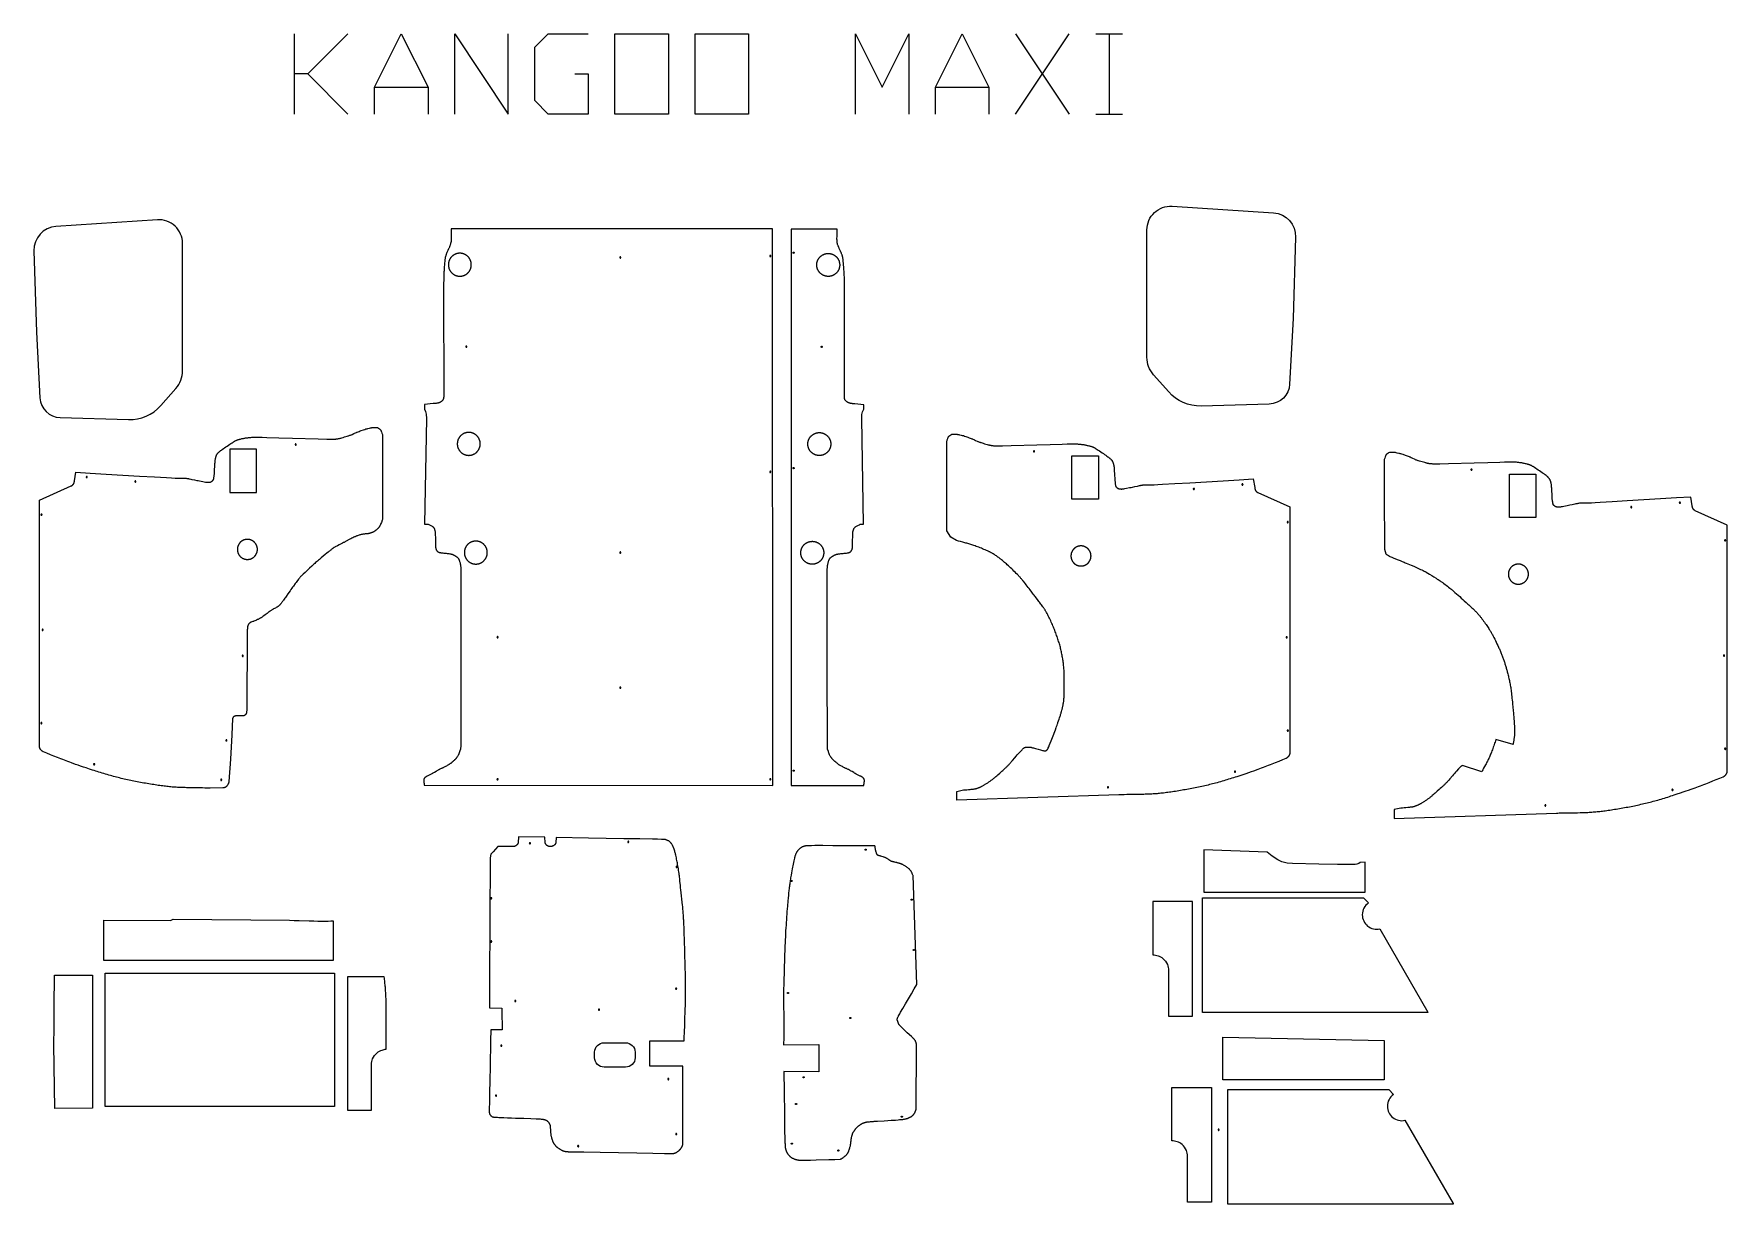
# Model space of a CAD drawing. Extents: x 2891 to 8795, y -6849 to -2770.
import ezdxf

# ---------------------------------------------------------------- set-up
doc = ezdxf.new("R2010")
doc.units = 0
doc.layers.add('Default_Layer', color=1, linetype='CONTINUOUS')

msp = doc.modelspace()

# ---------------------------------------------------------------- linework, layer by layer
at = {"layer": 'Default_Layer'}
for points in [[(3799.6, -3049.7), (3799.6, -2770.3)], [(3985.9, -2770.3), (3846.2, -2910), (3799.6, -2910)], [(4079, -3049.7), (4079, -2956.6), (4172.2, -2770.3), (4265.3, -2956.6), (4265.3, -3049.7)], [(4358.4, -3049.7), (4358.4, -2770.3), (4544.7, -3049.7), (4544.7, -2770.3)], [(4777.5, -2910), (4824.1, -2910), (4824.1, -3049.7), (4684.4, -3049.7), (4637.8, -3003.1), (4637.8, -2816.9), (4684.4, -2770.3), (4824.1, -2770.3)], [(5755.4, -3049.7), (5755.4, -2770.3), (5848.6, -2956.6), (5941.7, -2770.3), (5941.7, -3049.7)], [(6034.8, -3049.7), (6034.8, -2956.6), (6128, -2770.3), (6221.1, -2956.6), (6221.1, -3049.7)], [(6314.2, -3049.7), (6500.5, -2770.3)], [(6314.2, -2770.3), (6500.5, -3049.7)], [(6593.6, -2770.3), (6686.8, -2770.3)], [(6640.2, -2770.3), (6640.2, -3049.7)], [(3846.2, -2910), (3985.9, -3049.7)], [(4079, -2956.6), (4265.3, -2956.6)], [(6034.8, -2956.6), (6221.1, -2956.6)], [(6593.6, -3049.7), (6686.8, -3049.7)]]:
    msp.add_lwpolyline(points, dxfattribs=at)
for points in [[(4917.2, -3049.7), (4917.2, -2770.3), (5103.5, -2770.3), (5103.5, -3049.7), (4917.2, -3049.7)], [(5196.6, -3049.7), (5196.6, -2770.3), (5382.9, -2770.3), (5382.9, -3049.7), (5196.6, -3049.7)], [(4319.9, -4034.8), (4319.9, -4034.8), (4319.9, -4035.8), (4319.9, -4036.7), (4319.8, -4037.6), (4319.7, -4038.4), (4319.6, -4039.3), (4319.5, -4040.1), (4319.3, -4040.9), (4319.1, -4041.6), (4318.9, -4042.4), (4318.6, -4043.1), (4318.3, -4043.8), (4318, -4044.5), (4317.7, -4045.2), (4317.3, -4045.8), (4317, -4046.4), (4316.6, -4047), (4316.1, -4047.6), (4315.7, -4048.2), (4315.2, -4048.8), (4314.7, -4049.3), (4314.2, -4049.8), (4313.7, -4050.3), (4313.2, -4050.8), (4312.6, -4051.2), (4312.1, -4051.7), (4311.5, -4052.1), (4310.9, -4052.5), (4310.2, -4052.9), (4309.6, -4053.3), (4309, -4053.7), (4308.3, -4054), (4307.6, -4054.3), (4307, -4054.7), (4306.3, -4055), (4305.6, -4055.3), (4304.8, -4055.5), (4304.1, -4055.8), (4303.4, -4056.1), (4301.9, -4056.5), (4300.4, -4057), (4298.9, -4057.3), (4297.3, -4057.7), (4295.8, -4058), (4294.2, -4058.2), (4292.7, -4058.4), (4291.1, -4058.6), (4289.6, -4058.8), (4288.1, -4058.9), (4286.6, -4059), (4285.1, -4059.1), (4283.7, -4059.1), (4252.7, -4062.5), (4252.7, -4078), (4256.8, -4086.6), (4259.3, -4096.4), (4259.8, -4110.5), (4253.5, -4479), (4265.5, -4479), (4267.8, -4480.2), (4270.2, -4481.5), (4275.2, -4484.2), (4277.5, -4485.4), (4279.6, -4486.5), (4280.4, -4487), (4281.1, -4487.5), (4281.7, -4487.9), (4282.2, -4488.2), (4282.8, -4488.8), (4283.5, -4489.5), (4284.1, -4490.2), (4284.7, -4490.9), (4285.3, -4491.7), (4285.8, -4492.4), (4286.3, -4493.2), (4286.7, -4494), (4287, -4494.5), (4287.2, -4495), (4287.4, -4495.5), (4287.6, -4496.2), (4288, -4497.5), (4288.5, -4498.9), (4288.9, -4500.5), (4289.3, -4502), (4290.1, -4505), (4290.1, -4505.4), (4290.2, -4506.2), (4290.3, -4507.1), (4290.4, -4508.3), (4290.6, -4511.3), (4290.7, -4514.9), (4290.8, -4519.1), (4291, -4523.7), (4291.2, -4533.6), (4291.5, -4543.4), (4291.7, -4552.2), (4291.8, -4555.8), (4291.9, -4558.8), (4292, -4560.9), (4292.1, -4561.6), (4292.1, -4562.1), (4292.2, -4562.8), (4292.4, -4563.5), (4292.6, -4564.2), (4292.8, -4564.9), (4293, -4565.6), (4293.2, -4566.3), (4293.5, -4567), (4293.7, -4567.7), (4294, -4568.4), (4294.3, -4569), (4294.6, -4569.6), (4294.9, -4570.2), (4295.2, -4570.8), (4295.5, -4571.3), (4295.8, -4571.7), (4296.1, -4572.2), (4296.4, -4572.5), (4296.7, -4572.9), (4297, -4573.2), (4297.4, -4573.6), (4297.8, -4573.9), (4298.1, -4574.2), (4298.5, -4574.5), (4298.9, -4574.8), (4299.7, -4575.4), (4300.5, -4575.9), (4301.4, -4576.3), (4302.3, -4576.8), (4302.7, -4577), (4303.2, -4577.1), (4303.8, -4577.3), (4304.3, -4577.5), (4305.6, -4577.8), (4306.9, -4578.1), (4308.3, -4578.4), (4309.7, -4578.7), (4312.3, -4579.2), (4313.1, -4579.3), (4314.2, -4579.4), (4317.1, -4579.7), (4320.7, -4580), (4324.6, -4580.4), (4328.6, -4580.7), (4332.3, -4581.1), (4335.5, -4581.4), (4336.8, -4581.6), (4337.8, -4581.7), (4341.2, -4582.3), (4343, -4582.6), (4344.7, -4582.9), (4346.4, -4583.3), (4347.3, -4583.5), (4348.1, -4583.7), (4348.9, -4584), (4349.8, -4584.3), (4350.6, -4584.5), (4351.4, -4584.9), (4352.3, -4585.2), (4353.2, -4585.7), (4354.3, -4586.3), (4355.5, -4586.9), (4356.7, -4587.6), (4357.9, -4588.3), (4359.1, -4589), (4360.4, -4589.8), (4361.6, -4590.6), (4362.8, -4591.3), (4363.9, -4592.1), (4364.9, -4592.8), (4365.8, -4593.4), (4366.6, -4594), (4367.3, -4594.5), (4367.8, -4595), (4368.2, -4595.4), (4368.6, -4595.8), (4369, -4596.2), (4369.4, -4596.6), (4370.1, -4597.5), (4370.8, -4598.5), (4371.4, -4599.4), (4372, -4600.4), (4372.6, -4601.4), (4373.1, -4602.4), (4373.3, -4603), (4373.6, -4603.7), (4373.9, -4604.5), (4374.2, -4605.4), (4374.9, -4607.4), (4375.6, -4609.7), (4376.2, -4612.1), (4376.9, -4614.5), (4377.4, -4616.9), (4377.7, -4618), (4377.9, -4619.1), (4378.1, -4620.2), (4378.3, -4621.3), (4378.5, -4622.4), (4378.6, -4623.5), (4378.9, -4625.9), (4379.2, -4628.3), (4379.4, -4630.8), (4379.6, -4633.2), (4379.8, -4635.6), (4379.9, -4638), (4379.9, -4640.4), (4379.9, -4646.1), (4380, -4666.6), (4380, -4697.8), (4380, -4737.9), (4379.9, -4837.6), (4379.8, -4951.5), (4379.6, -5065.2), (4379.4, -5164.3), (4379.4, -5204), (4379.3, -5234.6), (4379.2, -5254.5), (4379.1, -5259.8), (4379.1, -5261.2), (4379.1, -5261.8), (4379, -5262.2), (4378.9, -5262.6), (4378.8, -5263), (4378.7, -5263.3), (4378.4, -5264.1), (4378, -5264.8), (4377.3, -5266.3), (4377, -5267), (4376.7, -5267.8), (4376.4, -5268.7), (4376, -5270.1), (4375.5, -5271.8), (4374.9, -5273.7), (4374.3, -5275.7), (4373.9, -5276.7), (4373.6, -5277.7), (4373.3, -5278.7), (4372.9, -5279.6), (4372.5, -5280.5), (4372.1, -5281.3), (4371.7, -5282.2), (4371.3, -5283), (4370.3, -5284.8), (4369.3, -5286.7), (4368.2, -5288.6), (4367.6, -5289.5), (4366.9, -5290.5), (4366.3, -5291.4), (4365.7, -5292.3), (4365, -5293.2), (4364.3, -5294.1), (4363.7, -5295), (4363, -5295.8), (4362.3, -5296.7), (4361.5, -5297.5), (4360.7, -5298.4), (4359.9, -5299.3), (4359, -5300.2), (4358.1, -5301), (4356.3, -5302.8), (4354.4, -5304.4), (4352.7, -5306), (4349.7, -5308.6), (4348.3, -5309.7), (4347, -5310.8), (4345.7, -5311.9), (4344.4, -5312.9), (4343, -5314), (4341.6, -5315), (4340.2, -5316), (4338.8, -5316.9), (4338, -5317.4), (4337.1, -5318), (4334.9, -5319.3), (4332.3, -5320.7), (4329.6, -5322.2), (4326.8, -5323.8), (4324, -5325.2), (4321.5, -5326.6), (4319.3, -5327.7), (4318.3, -5328.2), (4317.2, -5328.7), (4315.2, -5329.6), (4313.2, -5330.5), (4311.1, -5331.4), (4309.1, -5332.3), (4307, -5333.2), (4305, -5334.1), (4304, -5334.6), (4303, -5335.1), (4302, -5335.7), (4300.9, -5336.3), (4298.5, -5337.7), (4295.9, -5339.2), (4293.2, -5340.9), (4287.7, -5344.3), (4284.9, -5346), (4282.3, -5347.6), (4281.3, -5348.2), (4280.3, -5348.7), (4279.3, -5349.3), (4278.2, -5349.8), (4276.1, -5350.9), (4273.8, -5352), (4269.3, -5354.2), (4267.1, -5355.3), (4264.8, -5356.3), (4262.7, -5357.4), (4261.7, -5358), (4260.7, -5358.6), (4259.7, -5359.1), (4258.8, -5359.7), (4257.9, -5360.3), (4257, -5360.8), (4256.2, -5361.4), (4255.4, -5362), (4254.7, -5362.6), (4254.1, -5363.2), (4253.5, -5363.8), (4252.9, -5364.4), (4252.5, -5365.1), (4252.3, -5365.4), (4252.1, -5365.7), (4251.7, -5366.3), (4251.4, -5367), (4251.2, -5367.7), (4251, -5368.3), (4250.8, -5369), (4250.6, -5369.7), (4250.5, -5370.4), (4250.4, -5371.1), (4250.4, -5371.9), (4250.4, -5372.6), (4250.4, -5373.3), (4250.4, -5374.1), (4250.4, -5374.8), (4250.5, -5375.6), (4250.6, -5377.1), (4250.8, -5378.6), (4251.1, -5380.1), (4251.5, -5383.2), (4251.7, -5384.7), (4251.9, -5386.3), (4252, -5387), (4252, -5387.8), (4252.1, -5388.5), (4252.1, -5389.2), (5467, -5389.7), (5466.8, -3450), (4345.6, -3450), (4345.6, -3456), (4345.6, -3462.5), (4345.8, -3476), (4345.8, -3482.2), (4345.8, -3487.5), (4345.8, -3489.7), (4345.7, -3491.6), (4345.7, -3493), (4345.6, -3493.6), (4345.6, -3494), (4345.5, -3494.8), (4345.4, -3495.6), (4345.1, -3497.1), (4344.7, -3498.6), (4344.3, -3500.2), (4343.9, -3501.7), (4343.5, -3503.1), (4342.6, -3505.9), (4342.2, -3507.3), (4341.7, -3508.6), (4341.2, -3509.9), (4340.7, -3511.2), (4339.7, -3513.9), (4338.6, -3516.5), (4337.9, -3518), (4337, -3520), (4334.7, -3524.8), (4333.4, -3527.3), (4332.2, -3529.8), (4331.2, -3532.2), (4330.7, -3533.2), (4330.3, -3534.2), (4329.6, -3536.1), (4328.9, -3538), (4328.2, -3539.9), (4327.5, -3541.8), (4326.9, -3543.8), (4326.3, -3545.7), (4326.1, -3546.7), (4325.8, -3547.7), (4325.6, -3548.7), (4325.4, -3549.6), (4325.3, -3550.2), (4325.2, -3550.9), (4324.9, -3552.6), (4324.7, -3554.7), (4324.4, -3557.1), (4324.1, -3559.8), (4323.9, -3562.7), (4323.3, -3569.1), (4322.7, -3575.6), (4322.2, -3582), (4321.8, -3587.7), (4321.5, -3592.4), (4321.2, -3596.3), (4320.9, -3600.2), (4320.7, -3604.1), (4320.5, -3608.1), (4320.3, -3612), (4320.2, -3615.9), (4320, -3619.9), (4319.9, -3623.8), (4319.9, -3625.5), (4319.9, -3628.6), (4319.8, -3638.8), (4319.8, -3673.2), (4319.8, -3722.3), (4319.8, -3781.9), (4319.9, -3914.3), (4319.9, -3978.3), (4319.9, -4034.8)], [(5531.8, -5390.1), (5785, -5390), (5785, -5388.8), (5785, -5388.2), (5785.1, -5387.1), (5785.2, -5386.1), (5785.4, -5385), (5785.5, -5384), (5785.8, -5381.8), (5786.2, -5379.6), (5786.3, -5378.5), (5786.5, -5377.4), (5786.6, -5376.3), (5786.6, -5375.2), (5786.7, -5374), (5786.7, -5373.4), (5786.7, -5372.8), (5786.6, -5372.1), (5786.6, -5371.5), (5786.5, -5370.9), (5786.4, -5370.3), (5786.3, -5369.8), (5786.1, -5369.4), (5786, -5368.9), (5785.9, -5368.4), (5785.7, -5367.9), (5785.5, -5367.4), (5785.2, -5366.9), (5785, -5366.5), (5784.8, -5366.1), (5784.6, -5365.8), (5784.1, -5365.2), (5783.6, -5364.6), (5783, -5364), (5782.3, -5363.4), (5781.6, -5362.8), (5780.8, -5362.2), (5780, -5361.6), (5779.2, -5361), (5778.3, -5360.5), (5777.3, -5359.9), (5776.4, -5359.3), (5775.4, -5358.8), (5774.3, -5358.2), (5772.2, -5357.1), (5770, -5356), (5767.7, -5354.9), (5763.2, -5352.8), (5761, -5351.7), (5758.8, -5350.6), (5757.8, -5350.1), (5756.7, -5349.5), (5755.7, -5348.9), (5754.8, -5348.4), (5752.1, -5346.8), (5749.4, -5345.1), (5743.8, -5341.6), (5741.1, -5340), (5738.5, -5338.5), (5736.2, -5337.1), (5735.1, -5336.5), (5734, -5335.9), (5733.1, -5335.4), (5732, -5334.9), (5730, -5334), (5728, -5333), (5725.9, -5332.2), (5723.9, -5331.3), (5721.8, -5330.4), (5719.8, -5329.4), (5718.8, -5328.9), (5717.8, -5328.5), (5715.6, -5327.3), (5713, -5326), (5710.3, -5324.5), (5707.4, -5323), (5704.7, -5321.5), (5702.2, -5320.1), (5700, -5318.8), (5699, -5318.2), (5698.2, -5317.7), (5696.8, -5316.7), (5695.4, -5315.8), (5694, -5314.7), (5692.7, -5313.7), (5691.3, -5312.6), (5690, -5311.6), (5688.7, -5310.5), (5687.4, -5309.4), (5684.3, -5306.7), (5682.6, -5305.2), (5680.8, -5303.5), (5678.9, -5301.8), (5678, -5300.9), (5677.2, -5300.1), (5676.3, -5299.2), (5675.5, -5298.3), (5674.8, -5297.5), (5674, -5296.6), (5673.4, -5295.8), (5672.7, -5294.9), (5672, -5294), (5671.4, -5293.1), (5670.7, -5292.2), (5670.1, -5291.2), (5669.5, -5290.3), (5668.9, -5289.3), (5667.7, -5287.4), (5666.7, -5285.6), (5665.7, -5283.8), (5665.3, -5282.9), (5664.9, -5282.1), (5664.5, -5281.3), (5664.2, -5280.4), (5663.8, -5279.4), (5663.4, -5278.5), (5663.1, -5277.5), (5662.8, -5276.4), (5662.1, -5274.5), (5661.6, -5272.6), (5661.1, -5270.9), (5660.7, -5269.5), (5660.3, -5268.5), (5660, -5267.8), (5659.7, -5267), (5659.4, -5266.3), (5658.8, -5265.2), (5658.5, -5264.5), (5658.3, -5264), (5658.2, -5263.5), (5658, -5263.1), (5657.9, -5262.6), (5657.9, -5262), (5657.9, -5260.6), (5657.9, -5255.3), (5657.8, -5235.4), (5657.7, -5204.8), (5657.6, -5165.1), (5657.4, -5066), (5657.3, -4952.3), (5657.1, -4838.4), (5657.1, -4738.7), (5657.1, -4698.6), (5657.1, -4667.4), (5657.1, -4646.8), (5657.1, -4641.2), (5657.1, -4638.8), (5657.3, -4636.4), (5657.4, -4634), (5657.6, -4631.5), (5657.8, -4629.1), (5658.1, -4626.7), (5658.4, -4624.3), (5658.6, -4623.2), (5658.7, -4622), (5658.9, -4620.9), (5659.1, -4619.9), (5659.3, -4618.8), (5659.6, -4617.6), (5660.2, -4615.3), (5660.8, -4612.8), (5661.5, -4610.4), (5662.1, -4608.2), (5662.8, -4606.2), (5663.1, -4605.3), (5663.4, -4604.5), (5663.7, -4603.8), (5664, -4603.2), (5664.5, -4602.2), (5665, -4601.2), (5665.6, -4600.2), (5666.3, -4599.2), (5666.9, -4598.3), (5667.7, -4597.4), (5668, -4597), (5668.4, -4596.6), (5668.8, -4596.1), (5669.2, -4595.7), (5669.7, -4595.3), (5670.4, -4594.8), (5671.2, -4594.2), (5672.1, -4593.5), (5673.2, -4592.8), (5674.3, -4592.1), (5675.4, -4591.3), (5676.7, -4590.6), (5677.9, -4589.8), (5679.1, -4589.1), (5680.4, -4588.3), (5681.6, -4587.7), (5682.7, -4587.1), (5683.8, -4586.5), (5684.8, -4586), (5685.6, -4585.6), (5686.5, -4585.3), (5687.3, -4585), (5688.1, -4584.8), (5688.9, -4584.5), (5689.8, -4584.3), (5690.6, -4584.1), (5692.3, -4583.7), (5694.1, -4583.4), (5695.8, -4583.1), (5699.2, -4582.5), (5700.3, -4582.4), (5701.5, -4582.2), (5704.7, -4581.9), (5708.4, -4581.5), (5712.4, -4581.1), (5716.4, -4580.8), (5719.9, -4580.5), (5722.8, -4580.2), (5723.9, -4580), (5724.7, -4579.9), (5727.4, -4579.5), (5728.8, -4579.2), (5730.1, -4578.9), (5731.5, -4578.6), (5732.7, -4578.3), (5733.3, -4578.1), (5733.8, -4577.9), (5734.3, -4577.7), (5734.8, -4577.5), (5735.6, -4577.1), (5736.2, -4576.8), (5736.7, -4576.5), (5737.2, -4576.2), (5737.7, -4575.9), (5738.2, -4575.5), (5738.7, -4575.1), (5739.2, -4574.7), (5739.7, -4574.3), (5740.2, -4573.8), (5740.6, -4573.4), (5740.9, -4572.9), (5741.2, -4572.5), (5741.5, -4572.1), (5741.8, -4571.5), (5742.1, -4571), (5742.4, -4570.4), (5742.7, -4569.8), (5743, -4569.1), (5743.3, -4568.5), (5743.6, -4567.8), (5743.8, -4567.1), (5744.1, -4566.4), (5744.3, -4565.7), (5744.5, -4564.9), (5744.7, -4564.2), (5744.8, -4563.6), (5744.9, -4562.9), (5745, -4562.4), (5745, -4561.7), (5745.1, -4559.5), (5745.2, -4556.6), (5745.4, -4553), (5745.6, -4544.2), (5745.8, -4534.3), (5746.1, -4524.5), (5746.2, -4519.9), (5746.3, -4515.7), (5746.5, -4512.1), (5746.6, -4509.1), (5746.7, -4507.9), (5746.8, -4506.9), (5746.9, -4506.2), (5747, -4505.7), (5747.8, -4502.7), (5748.2, -4501.2), (5748.6, -4499.7), (5749, -4498.3), (5749.4, -4496.9), (5749.8, -4496), (5750, -4495.4), (5750.3, -4494.8), (5750.7, -4494), (5751.2, -4493.2), (5751.8, -4492.4), (5752.3, -4491.7), (5752.9, -4491), (5753.5, -4490.3), (5754.2, -4489.6), (5754.9, -4489), (5755.3, -4488.7), (5755.9, -4488.3), (5756.6, -4487.8), (5757.5, -4487.3), (5759.5, -4486.2), (5761.8, -4484.9), (5766.8, -4482.3), (5769.3, -4481), (5771.5, -4479.8), (5776.9, -4479.8), (5783.5, -4479.8), (5777.3, -4111.3), (5777.7, -4097.2), (5780.2, -4087.3), (5784.3, -4078.8), (5784.3, -4063.2), (5753.4, -4059.9), (5751.5, -4059.8), (5749.7, -4059.7), (5747.4, -4059.6), (5745.3, -4059.3), (5744.2, -4059.2), (5743.2, -4059), (5742.2, -4058.9), (5741.1, -4058.7), (5740.1, -4058.5), (5739.1, -4058.3), (5738.1, -4058.1), (5737.1, -4057.9), (5736.1, -4057.6), (5735.1, -4057.3), (5734.2, -4057), (5733.2, -4056.7), (5732.3, -4056.3), (5731.3, -4056), (5730.4, -4055.6), (5729.5, -4055.2), (5728.6, -4054.7), (5727.7, -4054.2), (5727.1, -4053.9), (5726.4, -4053.4), (5725.8, -4053), (5725.1, -4052.6), (5724.5, -4052.1), (5723.9, -4051.6), (5723.4, -4051.1), (5722.8, -4050.6), (5722.2, -4049.9), (5721.6, -4049.3), (5721, -4048.5), (5720.5, -4047.8), (5720, -4047), (5719.5, -4046.2), (5719, -4045.3), (5718.6, -4044.4), (5718.3, -4043.4), (5718, -4042.5), (5717.7, -4041.5), (5717.5, -4040.4), (5717.4, -4039.9), (5717.3, -4039.3), (5717.2, -4038.1), (5717.2, -4037), (5717.1, -4036.3), (5717.2, -4035.6), (5717.1, -4035.6), (5717.1, -3979), (5717.2, -3915.1), (5717.2, -3782.6), (5717.2, -3723.1), (5717.2, -3673.9), (5717.2, -3639.6), (5717.2, -3629.4), (5717.2, -3626.3), (5717.1, -3624.6), (5717, -3620.6), (5716.9, -3616.7), (5716.7, -3612.8), (5716.5, -3608.8), (5716.3, -3604.9), (5716.1, -3601), (5715.8, -3597.1), (5715.6, -3593.1), (5715.2, -3588.5), (5714.8, -3582.8), (5714.3, -3576.4), (5713.7, -3569.8), (5713.2, -3563.5), (5712.9, -3560.6), (5712.6, -3557.9), (5712.4, -3555.4), (5712.1, -3553.3), (5711.9, -3551.7), (5711.8, -3551), (5711.7, -3550.4), (5711.4, -3549.4), (5711.2, -3548.4), (5711, -3547.5), (5710.7, -3546.5), (5710.1, -3544.5), (5709.5, -3542.6), (5708.8, -3540.7), (5708.2, -3538.8), (5707.4, -3536.9), (5706.7, -3535), (5706.3, -3534), (5705.8, -3532.9), (5704.8, -3530.6), (5703.6, -3528.1), (5702.4, -3525.5), (5700.1, -3520.8), (5699.1, -3518.8), (5698.4, -3517.2), (5697.4, -3514.6), (5696.3, -3512), (5695.8, -3510.7), (5695.3, -3509.4), (5694.8, -3508), (5694.4, -3506.7), (5693.5, -3503.9), (5693.1, -3502.4), (5692.7, -3500.9), (5692.3, -3499.4), (5692, -3497.9), (5691.7, -3496.3), (5691.6, -3495.6), (5691.5, -3494.8), (5691.4, -3494.2), (5691.4, -3493.6), (5691.3, -3492.4), (5691.3, -3490.7), (5691.3, -3489.1), (5691.2, -3485.8), (5691.2, -3481.8), (5691.3, -3477.9), (5691.3, -3470.1), (5691.4, -3460.4), (5691.4, -3455.6), (5691.5, -3450.8), (5690.4, -3450.8), (5531.9, -3450.8), (5531.8, -3450.8), (5531.8, -3581.2), (5531.8, -5389), (5531.8, -5390.1)], [(4376.3, -3534.9), (4375.3, -3534.9), (4374.3, -3535), (4373.3, -3535), (4372.2, -3535.1), (4371.2, -3535.2), (4370.2, -3535.4), (4369.3, -3535.5), (4368.3, -3535.7), (4367.3, -3535.9), (4366.3, -3536.2), (4365.4, -3536.4), (4364.4, -3536.7), (4363.5, -3537), (4362.6, -3537.3), (4361.7, -3537.7), (4360.8, -3538.1), (4359.9, -3538.4), (4359, -3538.9), (4358.1, -3539.3), (4357.3, -3539.7), (4356.4, -3540.2), (4355.6, -3540.7), (4354.8, -3541.2), (4354, -3541.7), (4353.2, -3542.3), (4352.4, -3542.9), (4351.6, -3543.4), (4350.9, -3544.1), (4350.2, -3544.7), (4349.4, -3545.3), (4348.7, -3546), (4348, -3546.6), (4347.4, -3547.3), (4346.7, -3548), (4346.1, -3548.7), (4345.5, -3549.5), (4344.9, -3550.2), (4344.3, -3551), (4343.7, -3551.8), (4343.2, -3552.6), (4342.6, -3553.4), (4342.1, -3554.2), (4341.6, -3555), (4341.2, -3555.8), (4340.7, -3556.7), (4340.3, -3557.6), (4339.9, -3558.5), (4339.5, -3559.3), (4339.1, -3560.2), (4338.8, -3561.2), (4338.4, -3562.1), (4338.1, -3563), (4337.8, -3564), (4337.6, -3564.9), (4337.4, -3565.9), (4337.1, -3566.9), (4337, -3567.8), (4336.8, -3568.8), (4336.7, -3569.8), (4336.5, -3570.8), (4336.4, -3571.8), (4336.4, -3572.9), (4336.3, -3573.9), (4336.3, -3574.9), (4336.3, -3575.9), (4336.4, -3577), (4336.4, -3578), (4336.5, -3579), (4336.7, -3580), (4336.8, -3581), (4337, -3582), (4337.1, -3583), (4337.4, -3583.9), (4337.6, -3584.9), (4337.8, -3585.9), (4338.1, -3586.8), (4338.4, -3587.7), (4338.8, -3588.7), (4339.1, -3589.6), (4339.5, -3590.5), (4339.9, -3591.4), (4340.3, -3592.3), (4340.7, -3593.1), (4341.2, -3594), (4341.6, -3594.8), (4342.1, -3595.7), (4342.6, -3596.5), (4343.2, -3597.3), (4343.7, -3598.1), (4344.3, -3598.8), (4344.9, -3599.6), (4345.5, -3600.4), (4346.1, -3601.1), (4346.7, -3601.8), (4347.4, -3602.5), (4348, -3603.2), (4348.7, -3603.9), (4349.4, -3604.5), (4350.2, -3605.2), (4350.9, -3605.8), (4351.6, -3606.4), (4352.4, -3607), (4353.2, -3607.5), (4354, -3608.1), (4354.8, -3608.6), (4355.6, -3609.1), (4356.4, -3609.6), (4357.3, -3610.1), (4358.1, -3610.5), (4359, -3611), (4359.9, -3611.4), (4360.8, -3611.8), (4361.7, -3612.1), (4362.6, -3612.5), (4363.5, -3612.8), (4364.4, -3613.1), (4365.4, -3613.4), (4366.3, -3613.7), (4367.3, -3613.9), (4368.3, -3614.1), (4369.3, -3614.3), (4370.2, -3614.5), (4371.2, -3614.6), (4372.2, -3614.7), (4373.3, -3614.8), (4374.3, -3614.9), (4375.3, -3614.9), (4376.3, -3614.9), (4377.4, -3614.9), (4378.4, -3614.9), (4379.4, -3614.8), (4380.4, -3614.7), (4381.4, -3614.6), (4382.4, -3614.5), (4383.4, -3614.3), (4384.4, -3614.1), (4385.4, -3613.9), (4386.3, -3613.7), (4387.3, -3613.4), (4388.2, -3613.1), (4389.2, -3612.8), (4390.1, -3612.5), (4391, -3612.1), (4391.9, -3611.8), (4392.8, -3611.4), (4393.7, -3611), (4394.5, -3610.5), (4395.4, -3610.1), (4396.2, -3609.6), (4397.1, -3609.1), (4397.9, -3608.6), (4398.7, -3608.1), (4399.5, -3607.5), (4400.3, -3607), (4401, -3606.4), (4401.8, -3605.8), (4402.5, -3605.2), (4403.2, -3604.5), (4403.9, -3603.9), (4404.6, -3603.2), (4405.3, -3602.5), (4405.9, -3601.8), (4406.6, -3601.1), (4407.2, -3600.4), (4407.8, -3599.6), (4408.4, -3598.8), (4409, -3598.1), (4409.5, -3597.3), (4410, -3596.5), (4410.5, -3595.7), (4411, -3594.8), (4411.5, -3594), (4412, -3593.1), (4412.4, -3592.3), (4412.8, -3591.4), (4413.2, -3590.5), (4413.6, -3589.6), (4413.9, -3588.7), (4414.2, -3587.7), (4414.5, -3586.8), (4414.8, -3585.9), (4415.1, -3584.9), (4415.3, -3583.9), (4415.5, -3583), (4415.7, -3582), (4415.9, -3581), (4416, -3580), (4416.1, -3579), (4416.2, -3578), (4416.3, -3577), (4416.3, -3575.9), (4416.3, -3574.9), (4416.3, -3573.9), (4416.3, -3572.9), (4416.2, -3571.8), (4416.1, -3570.8), (4416, -3569.8), (4415.9, -3568.8), (4415.7, -3567.8), (4415.5, -3566.9), (4415.3, -3565.9), (4415.1, -3564.9), (4414.8, -3564), (4414.5, -3563), (4414.2, -3562.1), (4413.9, -3561.2), (4413.6, -3560.2), (4413.2, -3559.3), (4412.8, -3558.5), (4412.4, -3557.6), (4412, -3556.7), (4411.5, -3555.8), (4411, -3555), (4410.5, -3554.2), (4410, -3553.4), (4409.5, -3552.6), (4409, -3551.8), (4408.4, -3551), (4407.8, -3550.2), (4407.2, -3549.5), (4406.6, -3548.7), (4405.9, -3548), (4405.3, -3547.3), (4404.6, -3546.6), (4403.9, -3546), (4403.2, -3545.3), (4402.5, -3544.7), (4401.8, -3544.1), (4401, -3543.4), (4400.3, -3542.9), (4399.5, -3542.3), (4398.7, -3541.7), (4397.9, -3541.2), (4397.1, -3540.7), (4396.2, -3540.2), (4395.4, -3539.7), (4394.5, -3539.3), (4393.7, -3538.9), (4392.8, -3538.4), (4391.9, -3538.1), (4391, -3537.7), (4390.1, -3537.3), (4389.2, -3537), (4388.2, -3536.7), (4387.3, -3536.4), (4386.3, -3536.2), (4385.4, -3535.9), (4384.4, -3535.7), (4383.4, -3535.5), (4382.4, -3535.4), (4381.4, -3535.2), (4380.4, -3535.1), (4379.4, -3535), (4378.4, -3535), (4377.4, -3534.9), (4376.3, -3534.9)], [(5540, -3531.3), (5540.2, -3531.3), (5540.4, -3531.3), (5540.6, -3531.4), (5540.8, -3531.4), (5541, -3531.5), (5541.1, -3531.6), (5541.3, -3531.7), (5541.4, -3531.9), (5541.6, -3532), (5541.7, -3532.2), (5541.8, -3532.3), (5541.9, -3532.5), (5541.9, -3532.7), (5542, -3532.9), (5542, -3533.1), (5542, -3533.3), (5542, -3533.5), (5542, -3533.7), (5541.9, -3533.9), (5541.9, -3534), (5541.8, -3534.2), (5541.7, -3534.4), (5541.6, -3534.5), (5541.4, -3534.7), (5541.3, -3534.8), (5541.1, -3534.9), (5541, -3535), (5540.8, -3535.1), (5540.6, -3535.2), (5540.4, -3535.2), (5540.2, -3535.3), (5540, -3535.3), (5539.8, -3535.3), (5539.6, -3535.2), (5539.4, -3535.2), (5539.2, -3535.1), (5539.1, -3535), (5538.9, -3534.9), (5538.7, -3534.8), (5538.6, -3534.7), (5538.5, -3534.5), (5538.4, -3534.4), (5538.3, -3534.2), (5538.2, -3534), (5538.1, -3533.9), (5538.1, -3533.7), (5538, -3533.5), (5538, -3533.3), (5538, -3533.1), (5538.1, -3532.9), (5538.1, -3532.7), (5538.2, -3532.5), (5538.3, -3532.3), (5538.4, -3532.2), (5538.5, -3532), (5538.6, -3531.9), (5538.7, -3531.7), (5538.9, -3531.6), (5539.1, -3531.5), (5539.2, -3531.4), (5539.4, -3531.4), (5539.6, -3531.3), (5539.8, -3531.3), (5540, -3531.3)], [(5660.7, -3535.7), (5661.7, -3535.7), (5662.8, -3535.7), (5663.8, -3535.8), (5664.8, -3535.9), (5665.8, -3536), (5666.8, -3536.1), (5667.8, -3536.3), (5668.8, -3536.5), (5669.7, -3536.7), (5670.7, -3536.9), (5671.7, -3537.2), (5672.6, -3537.5), (5673.5, -3537.8), (5674.5, -3538.1), (5675.4, -3538.5), (5676.3, -3538.8), (5677.2, -3539.2), (5678, -3539.6), (5678.9, -3540.1), (5679.8, -3540.5), (5680.6, -3541), (5681.4, -3541.5), (5682.3, -3542), (5683.1, -3542.5), (5683.9, -3543.1), (5684.6, -3543.6), (5685.4, -3544.2), (5686.1, -3544.8), (5686.9, -3545.4), (5687.6, -3546.1), (5688.3, -3546.7), (5689, -3547.4), (5689.7, -3548.1), (5690.3, -3548.8), (5691, -3549.5), (5691.6, -3550.2), (5692.2, -3551), (5692.8, -3551.8), (5693.3, -3552.5), (5693.9, -3553.3), (5694.4, -3554.1), (5694.9, -3554.9), (5695.4, -3555.8), (5695.9, -3556.6), (5696.3, -3557.5), (5696.8, -3558.3), (5697.2, -3559.2), (5697.6, -3560.1), (5697.9, -3561), (5698.3, -3561.9), (5698.6, -3562.9), (5698.9, -3563.8), (5699.2, -3564.7), (5699.4, -3565.7), (5699.7, -3566.7), (5699.9, -3567.6), (5700.1, -3568.6), (5700.2, -3569.6), (5700.4, -3570.6), (5700.5, -3571.6), (5700.6, -3572.6), (5700.7, -3573.6), (5700.7, -3574.7), (5700.7, -3575.7), (5700.7, -3576.7), (5700.7, -3577.7), (5700.6, -3578.8), (5700.5, -3579.8), (5700.4, -3580.8), (5700.2, -3581.8), (5700.1, -3582.8), (5699.9, -3583.7), (5699.7, -3584.7), (5699.4, -3585.7), (5699.2, -3586.6), (5698.9, -3587.6), (5698.6, -3588.5), (5698.3, -3589.4), (5697.9, -3590.4), (5697.6, -3591.3), (5697.2, -3592.2), (5696.8, -3593), (5696.3, -3593.9), (5695.9, -3594.8), (5695.4, -3595.6), (5694.9, -3596.4), (5694.4, -3597.2), (5693.9, -3598.1), (5693.3, -3598.8), (5692.8, -3599.6), (5692.2, -3600.4), (5691.6, -3601.1), (5691, -3601.9), (5690.3, -3602.6), (5689.7, -3603.3), (5689, -3604), (5688.3, -3604.6), (5687.6, -3605.3), (5686.9, -3605.9), (5686.1, -3606.6), (5685.4, -3607.2), (5684.6, -3607.7), (5683.9, -3608.3), (5683.1, -3608.9), (5682.3, -3609.4), (5681.4, -3609.9), (5680.6, -3610.4), (5679.8, -3610.9), (5678.9, -3611.3), (5678, -3611.7), (5677.2, -3612.2), (5676.3, -3612.5), (5675.4, -3612.9), (5674.5, -3613.3), (5673.5, -3613.6), (5672.6, -3613.9), (5671.7, -3614.2), (5670.7, -3614.4), (5669.7, -3614.7), (5668.8, -3614.9), (5667.8, -3615.1), (5666.8, -3615.2), (5665.8, -3615.4), (5664.8, -3615.5), (5663.8, -3615.6), (5662.8, -3615.6), (5661.7, -3615.7), (5660.7, -3615.7), (5659.7, -3615.7), (5658.6, -3615.6), (5657.6, -3615.6), (5656.6, -3615.5), (5655.6, -3615.4), (5654.6, -3615.2), (5653.6, -3615.1), (5652.6, -3614.9), (5651.7, -3614.7), (5650.7, -3614.4), (5649.8, -3614.2), (5648.8, -3613.9), (5647.9, -3613.6), (5647, -3613.3), (5646, -3612.9), (5645.1, -3612.5), (5644.2, -3612.2), (5643.4, -3611.7), (5642.5, -3611.3), (5641.6, -3610.9), (5640.8, -3610.4), (5640, -3609.9), (5639.1, -3609.4), (5638.3, -3608.9), (5637.5, -3608.3), (5636.8, -3607.7), (5636, -3607.2), (5635.3, -3606.6), (5634.5, -3605.9), (5633.8, -3605.3), (5633.1, -3604.6), (5632.4, -3604), (5631.8, -3603.3), (5631.1, -3602.6), (5630.5, -3601.9), (5629.8, -3601.1), (5629.2, -3600.4), (5628.7, -3599.6), (5628.1, -3598.8), (5627.5, -3598.1), (5627, -3597.2), (5626.5, -3596.4), (5626, -3595.6), (5625.5, -3594.8), (5625.1, -3593.9), (5624.6, -3593), (5624.2, -3592.2), (5623.8, -3591.3), (5623.5, -3590.4), (5623.1, -3589.4), (5622.8, -3588.5), (5622.5, -3587.6), (5622.2, -3586.6), (5622, -3585.7), (5621.7, -3584.7), (5621.5, -3583.7), (5621.3, -3582.8), (5621.2, -3581.8), (5621, -3580.8), (5620.9, -3579.8), (5620.8, -3578.8), (5620.8, -3577.7), (5620.7, -3576.7), (5620.7, -3575.7), (5620.7, -3574.7), (5620.8, -3573.6), (5620.8, -3572.6), (5620.9, -3571.6), (5621, -3570.6), (5621.2, -3569.6), (5621.3, -3568.6), (5621.5, -3567.6), (5621.7, -3566.7), (5622, -3565.7), (5622.2, -3564.7), (5622.5, -3563.8), (5622.8, -3562.9), (5623.1, -3561.9), (5623.5, -3561), (5623.8, -3560.1), (5624.2, -3559.2), (5624.6, -3558.3), (5625.1, -3557.5), (5625.5, -3556.6), (5626, -3555.8), (5626.5, -3554.9), (5627, -3554.1), (5627.5, -3553.3), (5628.1, -3552.5), (5628.7, -3551.8), (5629.2, -3551), (5629.8, -3550.2), (5630.5, -3549.5), (5631.1, -3548.8), (5631.8, -3548.1), (5632.4, -3547.4), (5633.1, -3546.7), (5633.8, -3546.1), (5634.5, -3545.4), (5635.3, -3544.8), (5636, -3544.2), (5636.8, -3543.6), (5637.5, -3543.1), (5638.3, -3542.5), (5639.1, -3542), (5640, -3541.5), (5640.8, -3541), (5641.6, -3540.5), (5642.5, -3540.1), (5643.4, -3539.6), (5644.2, -3539.2), (5645.1, -3538.8), (5646, -3538.5), (5647, -3538.1), (5647.9, -3537.8), (5648.8, -3537.5), (5649.8, -3537.2), (5650.7, -3536.9), (5651.7, -3536.7), (5652.6, -3536.5), (5653.6, -3536.3), (5654.6, -3536.1), (5655.6, -3536), (5656.6, -3535.9), (5657.6, -3535.8), (5658.6, -3535.7), (5659.7, -3535.7), (5660.7, -3535.7)], [(4935.7, -3547.8), (4935.5, -3547.8), (4935.3, -3547.8), (4935.1, -3547.8), (4934.9, -3547.9), (4934.8, -3548), (4934.6, -3548.1), (4934.5, -3548.2), (4934.3, -3548.3), (4934.2, -3548.5), (4934.1, -3548.6), (4934, -3548.8), (4933.9, -3549), (4933.8, -3549.2), (4933.8, -3549.4), (4933.7, -3549.5), (4933.7, -3549.8), (4933.7, -3550), (4933.8, -3550.2), (4933.8, -3550.3), (4933.9, -3550.5), (4934, -3550.7), (4934.1, -3550.9), (4934.2, -3551), (4934.3, -3551.2), (4934.5, -3551.3), (4934.6, -3551.4), (4934.8, -3551.5), (4934.9, -3551.6), (4935.1, -3551.7), (4935.3, -3551.7), (4935.5, -3551.7), (4935.7, -3551.8), (4935.9, -3551.7), (4936.1, -3551.7), (4936.3, -3551.7), (4936.5, -3551.6), (4936.7, -3551.5), (4936.8, -3551.4), (4937, -3551.3), (4937.1, -3551.2), (4937.3, -3551), (4937.4, -3550.9), (4937.5, -3550.7), (4937.6, -3550.5), (4937.6, -3550.3), (4937.7, -3550.2), (4937.7, -3550), (4937.7, -3549.8), (4937.7, -3549.5), (4937.7, -3549.4), (4937.6, -3549.2), (4937.6, -3549), (4937.5, -3548.8), (4937.4, -3548.6), (4937.3, -3548.5), (4937.1, -3548.3), (4937, -3548.2), (4936.8, -3548.1), (4936.7, -3548), (4936.5, -3547.9), (4936.3, -3547.8), (4936.1, -3547.8), (4935.9, -3547.8), (4935.7, -3547.8)], [(5458.6, -3542.6), (5458.4, -3542.6), (5458.2, -3542.6), (5458, -3542.7), (5457.8, -3542.7), (5457.6, -3542.8), (5457.5, -3542.9), (5457.3, -3543), (5457.2, -3543.2), (5457, -3543.3), (5456.9, -3543.5), (5456.8, -3543.6), (5456.7, -3543.8), (5456.7, -3544), (5456.6, -3544.2), (5456.6, -3544.4), (5456.6, -3544.6), (5456.6, -3544.8), (5456.6, -3545), (5456.7, -3545.2), (5456.7, -3545.4), (5456.8, -3545.5), (5456.9, -3545.7), (5457, -3545.8), (5457.2, -3546), (5457.3, -3546.1), (5457.5, -3546.2), (5457.6, -3546.3), (5457.8, -3546.4), (5458, -3546.5), (5458.2, -3546.5), (5458.4, -3546.6), (5458.6, -3546.6), (5458.8, -3546.6), (5459, -3546.5), (5459.2, -3546.5), (5459.4, -3546.4), (5459.5, -3546.3), (5459.7, -3546.2), (5459.9, -3546.1), (5460, -3546), (5460.1, -3545.8), (5460.2, -3545.7), (5460.3, -3545.5), (5460.4, -3545.4), (5460.5, -3545.2), (5460.5, -3545), (5460.6, -3544.8), (5460.6, -3544.6), (5460.6, -3544.4), (5460.5, -3544.2), (5460.5, -3544), (5460.4, -3543.8), (5460.3, -3543.6), (5460.2, -3543.5), (5460.1, -3543.3), (5460, -3543.2), (5459.9, -3543), (5459.7, -3542.9), (5459.5, -3542.8), (5459.4, -3542.7), (5459.2, -3542.7), (5459, -3542.6), (5458.8, -3542.6), (5458.6, -3542.6)], [(4399.1, -3858.3), (4398.9, -3858.3), (4398.7, -3858.4), (4398.5, -3858.4), (4398.3, -3858.5), (4398.1, -3858.6), (4398, -3858.7), (4397.8, -3858.8), (4397.7, -3858.9), (4397.5, -3859.1), (4397.4, -3859.2), (4397.3, -3859.4), (4397.2, -3859.5), (4397.2, -3859.7), (4397.1, -3859.9), (4397.1, -3860.1), (4397.1, -3860.3), (4397.1, -3860.5), (4397.1, -3860.7), (4397.2, -3860.9), (4397.2, -3861.1), (4397.3, -3861.3), (4397.4, -3861.4), (4397.5, -3861.6), (4397.7, -3861.7), (4397.8, -3861.9), (4398, -3862), (4398.1, -3862.1), (4398.3, -3862.2), (4398.5, -3862.2), (4398.7, -3862.3), (4398.9, -3862.3), (4399.1, -3862.3), (4399.3, -3862.3), (4399.5, -3862.3), (4399.7, -3862.2), (4399.9, -3862.2), (4400, -3862.1), (4400.2, -3862), (4400.4, -3861.9), (4400.5, -3861.7), (4400.6, -3861.6), (4400.8, -3861.4), (4400.9, -3861.3), (4400.9, -3861.1), (4401, -3860.9), (4401.1, -3860.7), (4401.1, -3860.5), (4401.1, -3860.3), (4401.1, -3860.1), (4401.1, -3859.9), (4401, -3859.7), (4400.9, -3859.5), (4400.9, -3859.4), (4400.8, -3859.2), (4400.6, -3859.1), (4400.5, -3858.9), (4400.4, -3858.8), (4400.2, -3858.7), (4400, -3858.6), (4399.9, -3858.5), (4399.7, -3858.4), (4399.5, -3858.4), (4399.3, -3858.3), (4399.1, -3858.3)], [(5637.9, -3859.1), (5638.1, -3859.1), (5638.3, -3859.1), (5638.5, -3859.2), (5638.7, -3859.3), (5638.9, -3859.3), (5639.1, -3859.4), (5639.2, -3859.6), (5639.4, -3859.7), (5639.5, -3859.8), (5639.6, -3860), (5639.7, -3860.1), (5639.8, -3860.3), (5639.9, -3860.5), (5639.9, -3860.7), (5639.9, -3860.9), (5639.9, -3861.1), (5639.9, -3861.3), (5639.9, -3861.5), (5639.9, -3861.7), (5639.8, -3861.9), (5639.7, -3862.1), (5639.6, -3862.2), (5639.5, -3862.4), (5639.4, -3862.5), (5639.2, -3862.6), (5639.1, -3862.8), (5638.9, -3862.9), (5638.7, -3862.9), (5638.5, -3863), (5638.3, -3863.1), (5638.1, -3863.1), (5637.9, -3863.1), (5637.7, -3863.1), (5637.5, -3863.1), (5637.4, -3863), (5637.2, -3862.9), (5637, -3862.9), (5636.8, -3862.8), (5636.7, -3862.6), (5636.5, -3862.5), (5636.4, -3862.4), (5636.3, -3862.2), (5636.2, -3862.1), (5636.1, -3861.9), (5636, -3861.7), (5636, -3861.5), (5636, -3861.3), (5635.9, -3861.1), (5636, -3860.9), (5636, -3860.7), (5636, -3860.5), (5636.1, -3860.3), (5636.2, -3860.1), (5636.3, -3860), (5636.4, -3859.8), (5636.5, -3859.7), (5636.7, -3859.6), (5636.8, -3859.4), (5637, -3859.3), (5637.2, -3859.3), (5637.4, -3859.2), (5637.5, -3859.1), (5637.7, -3859.1), (5637.9, -3859.1)], [(3632.3, -5136.9), (3632.2, -5137.4), (3632, -5137.9), (3631.8, -5138.4), (3631.6, -5138.9), (3631.4, -5139.4), (3631.2, -5139.9), (3630.9, -5140.4), (3630.7, -5140.8), (3630.4, -5141.3), (3630.1, -5141.7), (3629.8, -5142.2), (3629.4, -5142.6), (3629.1, -5143), (3628.7, -5143.4), (3628.4, -5143.8), (3628, -5144.1), (3627.6, -5144.5), (3627.2, -5144.8), (3626.7, -5145.1), (3626.3, -5145.5), (3625.8, -5145.7), (3625.4, -5146), (3624.9, -5146.3), (3624.4, -5146.5), (3623.9, -5146.7), (3623.4, -5146.9), (3622.9, -5147.1), (3622.4, -5147.3), (3621.9, -5147.4), (3621.4, -5147.6), (3620.8, -5147.7), (3620.3, -5147.8), (3603.3, -5147.8), (3601.6, -5147.6), (3600, -5147.6), (3599.1, -5147.6), (3598.3, -5147.6), (3597.5, -5147.6), (3596.7, -5147.6), (3595.9, -5147.7), (3595.1, -5147.8), (3594.3, -5147.9), (3593.6, -5148), (3592.8, -5148.2), (3592.1, -5148.3), (3591.4, -5148.6), (3590.7, -5148.8), (3590.1, -5149), (3589.4, -5149.3), (3588.8, -5149.6), (3588.2, -5150), (3587.7, -5150.4), (3587.2, -5150.8), (3586.7, -5151.2), (3586.2, -5151.7), (3585.8, -5152.2), (3585.4, -5152.8), (3585.1, -5153.4), (3584.8, -5154), (3584.5, -5154.7), (3584.3, -5155.5), (3584.2, -5156.2), (3584, -5157), (3581.6, -5214), (3577.2, -5298), (3571.3, -5376.2), (3571.1, -5377.1), (3570.9, -5378), (3570.6, -5378.9), (3570.3, -5379.9), (3570, -5380.9), (3569.7, -5381.8), (3569.3, -5382.8), (3568.9, -5383.8), (3568.4, -5384.8), (3567.9, -5385.7), (3567.4, -5386.7), (3566.9, -5387.6), (3566.3, -5388.5), (3565.7, -5389.4), (3565.1, -5390.3), (3564.4, -5391.2), (3563.7, -5392), (3563, -5392.8), (3562.2, -5393.5), (3561.5, -5394.3), (3560.7, -5394.9), (3559.8, -5395.6), (3559, -5396.1), (3558.1, -5396.7), (3557.7, -5396.9), (3557.2, -5397.2), (3556.7, -5397.4), (3556.3, -5397.6), (3555.8, -5397.8), (3555.3, -5397.9), (3554.9, -5398.1), (3554.4, -5398.2), (3553.9, -5398.3), (3553.4, -5398.4), (3552.9, -5398.5), (3552.4, -5398.6), (3551.8, -5398.6), (3551.3, -5398.7), (3550.8, -5398.7), (3550.3, -5398.7), (3506, -5399.5), (3501.4, -5399.3), (3496.8, -5399.2), (3492.3, -5399), (3487.7, -5398.9), (3478.5, -5398.7), (3469.4, -5398.6), (3451.1, -5398.3), (3441.9, -5398.2), (3432.8, -5398.1), (3423.6, -5397.9), (3419, -5397.7), (3414.5, -5397.6), (3409.9, -5397.4), (3405.3, -5397.3), (3400.8, -5397.1), (3396.2, -5396.9), (3391.6, -5396.6), (3387.1, -5396.4), (3382.5, -5396.1), (3377.9, -5395.7), (3373.4, -5395.4), (3368.8, -5395), (3364.3, -5394.5), (3359.7, -5394.1), (3355.1, -5393.6), (3350.4, -5393), (3345.5, -5392.4), (3340.6, -5391.8), (3335.5, -5391.1), (3330.3, -5390.4), (3325, -5389.7), (3319.7, -5388.9), (3314.3, -5388.1), (3308.8, -5387.2), (3303.2, -5386.3), (3297.6, -5385.4), (3292, -5384.5), (3286.3, -5383.5), (3280.5, -5382.5), (3274.8, -5381.5), (3269, -5380.5), (3263.2, -5379.4), (3257.4, -5378.3), (3251.6, -5377.2), (3245.8, -5376.1), (3240.1, -5374.9), (3234.3, -5373.7), (3228.6, -5372.6), (3222.9, -5371.4), (3217.3, -5370.2), (3211.7, -5368.9), (3206.2, -5367.7), (3200.7, -5366.4), (3195.4, -5365.2), (3190.1, -5363.9), (3184.8, -5362.7), (3179.6, -5361.3), (3174.3, -5360), (3168.9, -5358.5), (3163.4, -5357), (3157.8, -5355.5), (3152.2, -5353.9), (3146.6, -5352.2), (3140.9, -5350.5), (3135.2, -5348.8), (3129.4, -5347.1), (3123.7, -5345.3), (3118, -5343.5), (3112.3, -5341.7), (3106.6, -5339.9), (3101, -5338.1), (3095.4, -5336.3), (3084.5, -5332.7), (3073.9, -5329.1), (3063.7, -5325.7), (3054.1, -5322.4), (3045, -5319.3), (3036.7, -5316.4), (3022.4, -5311.3), (3016.2, -5309.1), (3010, -5306.9), (3003.9, -5304.5), (2997.7, -5302.2), (2991.6, -5299.8), (2985.4, -5297.4), (2979.3, -5295), (2973.2, -5292.5), (2960.9, -5287.6), (2948.7, -5282.7), (2936.5, -5277.7), (2930.3, -5275.3), (2924.2, -5272.9), (2923.6, -5272.6), (2923, -5272.3), (2922.4, -5271.9), (2921.9, -5271.6), (2921.3, -5271.2), (2920.7, -5270.8), (2920.2, -5270.4), (2919.7, -5270), (2919.1, -5269.6), (2918.6, -5269.1), (2918.1, -5268.7), (2917.6, -5268.2), (2917.2, -5267.8), (2916.7, -5267.3), (2916.3, -5266.8), (2915.8, -5266.3), (2915.4, -5265.8), (2915, -5265.2), (2914.6, -5264.7), (2914.2, -5264.1), (2913.8, -5263.6), (2913.5, -5263), (2913.1, -5262.4), (2912.8, -5261.8), (2912.5, -5261.3), (2912.2, -5260.7), (2911.9, -5260), (2911.7, -5259.4), (2911.4, -5258.8), (2911.2, -5258.2), (2911, -5257.5), (2910.8, -5256.9), (2910.8, -4395.4), (3021.7, -4345.9), (3022.3, -4345.6), (3022.9, -4345.2), (3023.5, -4344.9), (3024.1, -4344.5), (3024.6, -4344.1), (3025.1, -4343.7), (3025.6, -4343.3), (3026.1, -4342.9), (3026.6, -4342.4), (3027.1, -4341.9), (3027.5, -4341.4), (3028, -4340.9), (3028.4, -4340.4), (3028.8, -4339.9), (3029.2, -4339.3), (3029.5, -4338.8), (3029.9, -4338.2), (3030.2, -4337.6), (3030.5, -4337), (3030.8, -4336.4), (3031, -4335.8), (3031.3, -4335.2), (3031.5, -4334.5), (3031.7, -4333.9), (3031.8, -4333.3), (3032, -4332.6), (3032.1, -4332), (3032.2, -4331.3), (3032.3, -4330.6), (3032.4, -4330), (3032.4, -4329.3), (3032.4, -4328.6), (3037.6, -4298.3), (3087.1, -4301.2), (3143.1, -4304.5), (3259.1, -4311.4), (3311.2, -4314.5), (3354, -4317), (3370.7, -4318), (3383.6, -4318.7), (3392.2, -4319.2), (3394.7, -4319.3), (3396, -4319.3), (3397.2, -4319.3), (3398.5, -4319.3), (3401.2, -4319.3), (3404, -4319.1), (3406.7, -4319), (3409.3, -4318.9), (3411.8, -4318.8), (3412.9, -4318.7), (3414, -4318.7), (3414.9, -4318.7), (3415.8, -4318.7), (3417.5, -4318.8), (3419.1, -4319), (3420.8, -4319.1), (3422.5, -4319.3), (3424.1, -4319.6), (3425.8, -4319.8), (3429.1, -4320.3), (3430, -4320.5), (3431.2, -4320.7), (3434.2, -4321.3), (3437.8, -4322.1), (3441.9, -4323), (3450.6, -4324.9), (3458.8, -4326.6), (3463.7, -4327.5), (3469.1, -4328.6), (3480.2, -4330.7), (3485.2, -4331.7), (3489.6, -4332.5), (3491.4, -4332.8), (3492.9, -4333.1), (3494, -4333.2), (3494.8, -4333.3), (3496, -4333.4), (3497.3, -4333.4), (3498.6, -4333.4), (3499.9, -4333.3), (3501.1, -4333.2), (3502.3, -4333.1), (3503.3, -4333), (3504.2, -4332.9), (3504.9, -4332.7), (3505.7, -4332.5), (3506.5, -4332.3), (3507.2, -4332.1), (3508, -4331.8), (3508.7, -4331.5), (3509.4, -4331.2), (3510.1, -4330.8), (3510.8, -4330.4), (3511.7, -4329.7), (3512.7, -4329), (3513.2, -4328.6), (3513.7, -4328.2), (3514.2, -4327.8), (3514.7, -4327.3), (3515.1, -4326.8), (3515.6, -4326.3), (3516, -4325.8), (3516.4, -4325.3), (3516.7, -4324.8), (3517.1, -4324.3), (3517.2, -4324), (3517.3, -4323.7), (3517.5, -4323.3), (3517.6, -4322.9), (3517.8, -4322), (3518.1, -4320.9), (3518.3, -4319.7), (3518.6, -4318.4), (3518.8, -4317.1), (3519, -4315.7), (3519.4, -4312.7), (3519.7, -4309.7), (3520.4, -4304.1), (3520.5, -4302.5), (3520.7, -4300.3), (3520.9, -4297.5), (3521, -4294.3), (3521.4, -4287), (3521.8, -4279), (3522.3, -4271.1), (3522.5, -4267.3), (3522.7, -4263.9), (3522.9, -4260.8), (3523.1, -4258.1), (3523.3, -4256), (3523.4, -4255.2), (3523.5, -4254.5), (3523.9, -4252.3), (3524.4, -4249.9), (3524.7, -4248.8), (3525, -4247.6), (3525.3, -4246.4), (3525.6, -4245.3), (3525.9, -4244.2), (3526.3, -4243), (3526.6, -4242), (3527, -4240.9), (3527.4, -4239.9), (3527.8, -4238.9), (3528.3, -4238), (3528.7, -4237.1), (3529.2, -4236.3), (3529.7, -4235.4), (3530.3, -4234.6), (3530.8, -4233.8), (3531.4, -4233.1), (3532, -4232.3), (3532.7, -4231.6), (3533.3, -4230.8), (3534, -4230.1), (3534.7, -4229.4), (3535.4, -4228.7), (3536.1, -4228), (3537.5, -4226.7), (3539, -4225.4), (3539.4, -4225), (3540.1, -4224.4), (3542.1, -4222.9), (3544.8, -4221), (3548.1, -4218.6), (3551.8, -4216), (3555.9, -4213.1), (3560.3, -4210.1), (3564.8, -4206.9), (3569.4, -4203.8), (3573.9, -4200.8), (3578.2, -4197.9), (3582.3, -4195.2), (3585.9, -4192.9), (3587.5, -4191.8), (3589, -4190.9), (3590.3, -4190.1), (3591.5, -4189.4), (3592.5, -4188.8), (3593.3, -4188.4), (3594.7, -4187.8), (3596.2, -4187.2), (3597.6, -4186.6), (3599.2, -4186), (3600.7, -4185.5), (3602.2, -4185), (3603.8, -4184.5), (3605.3, -4184.1), (3606.9, -4183.6), (3608.4, -4183.2), (3611.4, -4182.5), (3614.2, -4181.8), (3616.7, -4181.2), (3619.2, -4180.6), (3621.6, -4180.1), (3624.1, -4179.6), (3626.6, -4179.2), (3629.1, -4178.8), (3631.6, -4178.4), (3634.1, -4178.1), (3636.6, -4177.8), (3639.1, -4177.4), (3641.9, -4177.1), (3644.8, -4176.9), (3647.8, -4176.6), (3650.9, -4176.4), (3653.9, -4176.2), (3657, -4176), (3659.9, -4175.9), (3661.4, -4175.9), (3664.1, -4176), (3673.3, -4176.2), (3686.8, -4176.5), (3703.8, -4177), (3745.5, -4178.2), (3793, -4179.5), (3881.9, -4182.1), (3912, -4182.9), (3920.9, -4183.2), (3923.5, -4183.2), (3924.8, -4183.3), (3927.2, -4183.2), (3929.6, -4183.2), (3932.1, -4183.1), (3934.6, -4183), (3937, -4182.9), (3939.3, -4182.7), (3941.5, -4182.6), (3943.5, -4182.4), (3945.5, -4182.1), (3947.4, -4181.9), (3949.3, -4181.6), (3951.3, -4181.3), (3953.2, -4180.9), (3955.1, -4180.6), (3957, -4180.2), (3958.9, -4179.7), (3960.1, -4179.5), (3961.5, -4179.1), (3965.3, -4178), (3969.7, -4176.8), (3974.5, -4175.4), (3979.1, -4174), (3983.3, -4172.7), (3986.5, -4171.8), (3988.4, -4171.2), (3990.6, -4170.4), (3992.7, -4169.6), (3994.9, -4168.8), (3997, -4167.9), (3998.5, -4167.3), (4000.6, -4166.3), (4006.2, -4163.8), (4009.4, -4162.3), (4012.6, -4160.9), (4015.7, -4159.5), (4017.2, -4158.9), (4018.7, -4158.3), (4021.6, -4157.1), (4025, -4155.9), (4028.6, -4154.5), (4032.5, -4153.1), (4040.5, -4150.2), (4044.5, -4148.8), (4048.3, -4147.4), (4050.2, -4147), (4053, -4146.4), (4055.9, -4145.7), (4061.7, -4144.4), (4064.5, -4143.8), (4067.2, -4143.2), (4068.4, -4143), (4069.6, -4142.8), (4070.7, -4142.6), (4071.7, -4142.5), (4072.7, -4142.4), (4073.6, -4142.3), (4074.6, -4142.2), (4075.6, -4142.2), (4077.5, -4142.1), (4079.4, -4142.1), (4083.3, -4142.1), (4085.3, -4142.1), (4087.2, -4142.1), (4087.4, -4142), (4087.6, -4142), (4087.7, -4142), (4088.7, -4142.7), (4091.1, -4144.1), (4092.4, -4144.9), (4093.7, -4145.7), (4094.8, -4146.5), (4095.6, -4147.1), (4096.9, -4148), (4097.6, -4148.5), (4098.2, -4149), (4098.8, -4149.6), (4099.4, -4150.1), (4099.7, -4150.4), (4099.9, -4150.7), (4100.2, -4151.1), (4100.4, -4151.4), (4100.7, -4151.8), (4100.9, -4152.4), (4101.2, -4153), (4101.6, -4153.8), (4102.3, -4155.7), (4103, -4157.9), (4104.6, -4162.5), (4105.4, -4164.8), (4106.2, -4166.8), (4106.3, -4168), (4106.6, -4170.3), (4106.6, -4463.4), (4105.9, -4465), (4105.3, -4466.6), (4104.6, -4468.2), (4103.9, -4469.9), (4102.6, -4473.2), (4101.3, -4476.6), (4100.6, -4478.2), (4099.9, -4479.8), (4099.2, -4481.4), (4098.5, -4482.9), (4097.8, -4484.3), (4097, -4485.7), (4096.6, -4486.4), (4096.2, -4487), (4095.8, -4487.6), (4095.4, -4488.2), (4094.6, -4489.4), (4093.7, -4490.5), (4092.8, -4491.6), (4091.9, -4492.7), (4091, -4493.8), (4090, -4494.9), (4089, -4495.9), (4088, -4496.9), (4086.9, -4497.9), (4085.9, -4498.9), (4084.8, -4499.8), (4083.7, -4500.7), (4082.6, -4501.6), (4081.4, -4502.4), (4080.3, -4503.2), (4079.2, -4504), (4078, -4504.7), (4076.8, -4505.4), (4075.6, -4506.1), (4074.3, -4506.7), (4073, -4507.3), (4071.8, -4507.8), (4070.5, -4508.3), (4069.2, -4508.8), (4067.8, -4509.3), (4066.5, -4509.7), (4065.2, -4510.2), (4063.9, -4510.6), (4062.6, -4510.9), (4061.3, -4511.3), (4058.7, -4512), (4057.4, -4512.3), (4056.2, -4512.5), (4054.9, -4512.7), (4053.6, -4512.9), (4052.3, -4513), (4051, -4513.1), (4048.4, -4513.3), (4045.7, -4513.5), (4044.4, -4513.6), (4043.1, -4513.7), (4041.8, -4513.9), (4040.5, -4514), (4039.2, -4514.2), (4038, -4514.4), (4035.4, -4515), (4032.8, -4515.6), (4030.2, -4516.3), (4027.6, -4517), (4024.9, -4517.7), (4022.3, -4518.6), (4019.8, -4519.4), (4017.2, -4520.4), (4015.9, -4520.9), (4014.4, -4521.5), (4012.7, -4522.2), (4011, -4523), (4009.1, -4523.9), (4007.2, -4524.7), (4003.3, -4526.6), (3999.4, -4528.5), (3995.8, -4530.2), (3992.7, -4531.8), (3990.2, -4533.1), (3988.2, -4534.2), (3986.1, -4535.3), (3984.1, -4536.4), (3982.1, -4537.6), (3978, -4539.9), (3976, -4541.1), (3974, -4542.2), (3972.7, -4542.9), (3971, -4543.7), (3966.7, -4545.9), (3955.7, -4551.5), (3949.9, -4554.5), (3947.1, -4555.9), (3944.5, -4557.2), (3942.1, -4558.5), (3940, -4559.7), (3938.3, -4560.6), (3937.5, -4561.1), (3936.9, -4561.5), (3935.8, -4562.2), (3934.7, -4563), (3933.6, -4563.7), (3932.5, -4564.5), (3931.4, -4565.3), (3930.3, -4566.1), (3928.2, -4567.8), (3926, -4569.5), (3923.9, -4571.2), (3921.8, -4572.9), (3919.7, -4574.6), (3916.8, -4577), (3912.3, -4580.6), (3906.6, -4585.2), (3900.2, -4590.6), (3893.3, -4596.3), (3886.4, -4602.1), (3883, -4605), (3879.7, -4607.8), (3876.6, -4610.5), (3873.6, -4613.1), (3870.6, -4615.8), (3867.3, -4618.8), (3863.7, -4622.1), (3859.9, -4625.5), (3851.9, -4632.9), (3844, -4640.2), (3836.5, -4647.2), (3830.1, -4653.3), (3827.5, -4655.8), (3825.3, -4657.9), (3823.7, -4659.5), (3822.6, -4660.6), (3821.2, -4662.2), (3819.7, -4663.8), (3818.3, -4665.5), (3817, -4667.2), (3815.6, -4668.8), (3814.3, -4670.6), (3811.6, -4674), (3810, -4676.1), (3807.8, -4679), (3805.2, -4682.5), (3802.3, -4686.4), (3796.3, -4694.8), (3793.3, -4698.9), (3790.5, -4702.7), (3787.6, -4706.8), (3784.3, -4711.7), (3777, -4722.2), (3770.4, -4731.8), (3767.9, -4735.4), (3766.3, -4737.7), (3764, -4740.9), (3761.7, -4744.1), (3760.6, -4745.7), (3759.4, -4747.3), (3758.2, -4748.9), (3757, -4750.4), (3755.7, -4752), (3754.3, -4753.8), (3752.8, -4755.7), (3751.2, -4757.7), (3750.4, -4758.6), (3749.6, -4759.6), (3748.7, -4760.6), (3747.9, -4761.5), (3747, -4762.4), (3746.1, -4763.3), (3745.2, -4764.1), (3744.2, -4764.9), (3743.8, -4765.3), (3743.2, -4765.7), (3742.1, -4766.5), (3740.8, -4767.3), (3739.4, -4768.2), (3737.9, -4769), (3736.3, -4769.9), (3734.7, -4770.8), (3733.1, -4771.6), (3729.9, -4773.3), (3726.9, -4774.9), (3725.5, -4775.6), (3724.2, -4776.3), (3723.1, -4777), (3722.1, -4777.6), (3720.2, -4778.8), (3718.4, -4780), (3716.6, -4781.3), (3714.9, -4782.6), (3711.3, -4785.1), (3709.5, -4786.4), (3707.7, -4787.7), (3706, -4788.9), (3704.3, -4790.2), (3700.7, -4792.8), (3697.1, -4795.5), (3693.4, -4798.2), (3689.9, -4800.8), (3688.2, -4802), (3686.6, -4803.1), (3684.9, -4804.2), (3683.4, -4805.3), (3681.9, -4806.2), (3680.5, -4807), (3679.1, -4807.8), (3677.6, -4808.6), (3676.1, -4809.4), (3674.4, -4810.2), (3672.8, -4811), (3671.2, -4811.8), (3667.9, -4813.3), (3664.8, -4814.6), (3661.9, -4815.9), (3657.6, -4817.7), (3656.8, -4818), (3656, -4818.3), (3654.3, -4819), (3650.7, -4820.2), (3649.1, -4820.8), (3648.3, -4821.1), (3647.5, -4821.4), (3646.8, -4821.7), (3646.2, -4822), (3645.7, -4822.3), (3645.2, -4822.6), (3644.3, -4823.2), (3643.5, -4823.8), (3642.7, -4824.5), (3642, -4825.3), (3641.2, -4826), (3640.6, -4826.8), (3639.9, -4827.7), (3639.3, -4828.5), (3639.1, -4829), (3638.8, -4829.4), (3638.3, -4830.4), (3637.8, -4831.4), (3637.3, -4832.5), (3636.9, -4833.5), (3636.6, -4834.6), (3636.3, -4835.8), (3636, -4836.9), (3635.9, -4837.5), (3635.8, -4838.5), (3635.7, -4839.6), (3635.6, -4840.9), (3635.4, -4844.1), (3635.2, -4847.7), (3634.8, -4855.6), (3634.6, -4859.4), (3634.4, -4862.9), (3633.2, -5124.2), (3632.3, -5136.9)], [(4407.4, -4159.4), (4406.4, -4159.4), (4405.3, -4159.4), (4404.3, -4159.5), (4403.3, -4159.6), (4402.3, -4159.7), (4401.3, -4159.8), (4400.3, -4160), (4399.3, -4160.2), (4398.4, -4160.4), (4397.4, -4160.6), (4396.4, -4160.9), (4395.5, -4161.2), (4394.6, -4161.5), (4393.6, -4161.8), (4392.7, -4162.1), (4391.8, -4162.5), (4390.9, -4162.9), (4390.1, -4163.3), (4389.2, -4163.7), (4388.3, -4164.2), (4387.5, -4164.7), (4386.7, -4165.2), (4385.8, -4165.7), (4385, -4166.2), (4384.2, -4166.7), (4383.5, -4167.3), (4382.7, -4167.9), (4381.9, -4168.5), (4381.2, -4169.1), (4380.5, -4169.8), (4379.8, -4170.4), (4379.1, -4171.1), (4378.4, -4171.8), (4377.8, -4172.5), (4377.1, -4173.2), (4376.5, -4173.9), (4375.9, -4174.7), (4375.3, -4175.4), (4374.8, -4176.2), (4374.2, -4177), (4373.7, -4177.8), (4373.2, -4178.6), (4372.7, -4179.5), (4372.2, -4180.3), (4371.8, -4181.2), (4371.3, -4182), (4370.9, -4182.9), (4370.5, -4183.8), (4370.2, -4184.7), (4369.8, -4185.6), (4369.5, -4186.5), (4369.2, -4187.5), (4368.9, -4188.4), (4368.7, -4189.4), (4368.4, -4190.3), (4368.2, -4191.3), (4368, -4192.3), (4367.9, -4193.3), (4367.7, -4194.3), (4367.6, -4195.3), (4367.5, -4196.3), (4367.4, -4197.3), (4367.4, -4198.3), (4367.4, -4199.4), (4367.4, -4200.4), (4367.4, -4201.4), (4367.5, -4202.4), (4367.6, -4203.5), (4367.7, -4204.5), (4367.9, -4205.5), (4368, -4206.4), (4368.2, -4207.4), (4368.4, -4208.4), (4368.7, -4209.4), (4368.9, -4210.3), (4369.2, -4211.3), (4369.5, -4212.2), (4369.8, -4213.1), (4370.2, -4214), (4370.5, -4214.9), (4370.9, -4215.8), (4371.3, -4216.7), (4371.8, -4217.6), (4372.2, -4218.4), (4372.7, -4219.3), (4373.2, -4220.1), (4373.7, -4220.9), (4374.2, -4221.7), (4374.8, -4222.5), (4375.3, -4223.3), (4375.9, -4224.1), (4376.5, -4224.8), (4377.1, -4225.5), (4377.8, -4226.3), (4378.4, -4227), (4379.1, -4227.7), (4379.8, -4228.3), (4380.5, -4229), (4381.2, -4229.6), (4381.9, -4230.2), (4382.7, -4230.8), (4383.5, -4231.4), (4384.2, -4232), (4385, -4232.5), (4385.8, -4233.1), (4386.7, -4233.6), (4387.5, -4234.1), (4388.3, -4234.5), (4389.2, -4235), (4390.1, -4235.4), (4390.9, -4235.8), (4391.8, -4236.2), (4392.7, -4236.6), (4393.6, -4236.9), (4394.6, -4237.3), (4395.5, -4237.6), (4396.4, -4237.9), (4397.4, -4238.1), (4398.4, -4238.3), (4399.3, -4238.6), (4400.3, -4238.7), (4401.3, -4238.9), (4402.3, -4239), (4403.3, -4239.2), (4404.3, -4239.3), (4405.3, -4239.3), (4406.4, -4239.4), (4407.4, -4239.4), (4408.4, -4239.4), (4409.5, -4239.3), (4410.5, -4239.3), (4411.5, -4239.2), (4412.5, -4239), (4413.5, -4238.9), (4414.5, -4238.7), (4415.5, -4238.6), (4416.4, -4238.3), (4417.4, -4238.1), (4418.3, -4237.9), (4419.3, -4237.6), (4420.2, -4237.3), (4421.1, -4236.9), (4422.1, -4236.6), (4423, -4236.2), (4423.9, -4235.8), (4424.7, -4235.4), (4425.6, -4235), (4426.5, -4234.5), (4427.3, -4234.1), (4428.1, -4233.6), (4429, -4233.1), (4429.8, -4232.5), (4430.5, -4232), (4431.3, -4231.4), (4432.1, -4230.8), (4432.8, -4230.2), (4433.6, -4229.6), (4434.3, -4229), (4435, -4228.3), (4435.7, -4227.7), (4436.3, -4227), (4437, -4226.3), (4437.6, -4225.5), (4438.3, -4224.8), (4438.9, -4224.1), (4439.4, -4223.3), (4440, -4222.5), (4440.6, -4221.7), (4441.1, -4220.9), (4441.6, -4220.1), (4442.1, -4219.3), (4442.6, -4218.4), (4443, -4217.6), (4443.4, -4216.7), (4443.9, -4215.8), (4444.2, -4214.9), (4444.6, -4214), (4445, -4213.1), (4445.3, -4212.2), (4445.6, -4211.3), (4445.9, -4210.3), (4446.1, -4209.4), (4446.4, -4208.4), (4446.6, -4207.4), (4446.8, -4206.4), (4446.9, -4205.5), (4447.1, -4204.5), (4447.2, -4203.5), (4447.3, -4202.4), (4447.3, -4201.4), (4447.4, -4200.4), (4447.4, -4199.4), (4447.4, -4198.3), (4447.3, -4197.3), (4447.3, -4196.3), (4447.2, -4195.3), (4447.1, -4194.3), (4446.9, -4193.3), (4446.8, -4192.3), (4446.6, -4191.3), (4446.4, -4190.3), (4446.1, -4189.4), (4445.9, -4188.4), (4445.6, -4187.5), (4445.3, -4186.5), (4445, -4185.6), (4444.6, -4184.7), (4444.2, -4183.8), (4443.9, -4182.9), (4443.4, -4182), (4443, -4181.2), (4442.6, -4180.3), (4442.1, -4179.5), (4441.6, -4178.6), (4441.1, -4177.8), (4440.6, -4177), (4440, -4176.2), (4439.4, -4175.4), (4438.9, -4174.7), (4438.3, -4173.9), (4437.6, -4173.2), (4437, -4172.5), (4436.3, -4171.8), (4435.7, -4171.1), (4435, -4170.4), (4434.3, -4169.8), (4433.6, -4169.1), (4432.8, -4168.5), (4432.1, -4167.9), (4431.3, -4167.3), (4430.5, -4166.7), (4429.8, -4166.2), (4429, -4165.7), (4428.1, -4165.2), (4427.3, -4164.7), (4426.5, -4164.2), (4425.6, -4163.7), (4424.7, -4163.3), (4423.9, -4162.9), (4423, -4162.5), (4422.1, -4162.1), (4421.1, -4161.8), (4420.2, -4161.5), (4419.3, -4161.2), (4418.3, -4160.9), (4417.4, -4160.6), (4416.4, -4160.4), (4415.5, -4160.2), (4414.5, -4160), (4413.5, -4159.8), (4412.5, -4159.7), (4411.5, -4159.6), (4410.5, -4159.5), (4409.5, -4159.4), (4408.4, -4159.4), (4407.4, -4159.4)], [(5629.6, -4160.1), (5630.7, -4160.2), (5631.7, -4160.2), (5632.7, -4160.3), (5633.7, -4160.3), (5634.7, -4160.5), (5635.7, -4160.6), (5636.7, -4160.8), (5637.7, -4161), (5638.7, -4161.2), (5639.6, -4161.4), (5640.6, -4161.7), (5641.5, -4161.9), (5642.5, -4162.2), (5643.4, -4162.6), (5644.3, -4162.9), (5645.2, -4163.3), (5646.1, -4163.7), (5647, -4164.1), (5647.9, -4164.5), (5648.7, -4165), (5649.6, -4165.4), (5650.4, -4165.9), (5651.2, -4166.4), (5652, -4167), (5652.8, -4167.5), (5653.6, -4168.1), (5654.3, -4168.7), (5655.1, -4169.3), (5655.8, -4169.9), (5656.5, -4170.5), (5657.2, -4171.2), (5657.9, -4171.9), (5658.6, -4172.5), (5659.3, -4173.2), (5659.9, -4174), (5660.5, -4174.7), (5661.1, -4175.4), (5661.7, -4176.2), (5662.3, -4177), (5662.8, -4177.8), (5663.3, -4178.6), (5663.9, -4179.4), (5664.3, -4180.2), (5664.8, -4181.1), (5665.3, -4181.9), (5665.7, -4182.8), (5666.1, -4183.7), (5666.5, -4184.6), (5666.9, -4185.5), (5667.2, -4186.4), (5667.5, -4187.3), (5667.8, -4188.2), (5668.1, -4189.2), (5668.4, -4190.1), (5668.6, -4191.1), (5668.8, -4192.1), (5669, -4193.1), (5669.2, -4194), (5669.3, -4195), (5669.4, -4196.1), (5669.5, -4197.1), (5669.6, -4198.1), (5669.6, -4199.1), (5669.6, -4200.1), (5669.6, -4201.2), (5669.6, -4202.2), (5669.5, -4203.2), (5669.4, -4204.2), (5669.3, -4205.2), (5669.2, -4206.2), (5669, -4207.2), (5668.8, -4208.2), (5668.6, -4209.2), (5668.4, -4210.1), (5668.1, -4211.1), (5667.8, -4212), (5667.5, -4213), (5667.2, -4213.9), (5666.9, -4214.8), (5666.5, -4215.7), (5666.1, -4216.6), (5665.7, -4217.5), (5665.3, -4218.4), (5664.8, -4219.2), (5664.3, -4220.1), (5663.9, -4220.9), (5663.3, -4221.7), (5662.8, -4222.5), (5662.3, -4223.3), (5661.7, -4224.1), (5661.1, -4224.8), (5660.5, -4225.6), (5659.9, -4226.3), (5659.3, -4227), (5658.6, -4227.7), (5657.9, -4228.4), (5657.2, -4229.1), (5656.5, -4229.7), (5655.8, -4230.4), (5655.1, -4231), (5654.3, -4231.6), (5653.6, -4232.2), (5652.8, -4232.8), (5652, -4233.3), (5651.2, -4233.8), (5650.4, -4234.3), (5649.6, -4234.8), (5648.7, -4235.3), (5647.9, -4235.8), (5647, -4236.2), (5646.1, -4236.6), (5645.2, -4237), (5644.3, -4237.4), (5643.4, -4237.7), (5642.5, -4238), (5641.5, -4238.3), (5640.6, -4238.6), (5639.6, -4238.9), (5638.7, -4239.1), (5637.7, -4239.3), (5636.7, -4239.5), (5635.7, -4239.7), (5634.7, -4239.8), (5633.7, -4239.9), (5632.7, -4240), (5631.7, -4240.1), (5630.7, -4240.1), (5629.6, -4240.1), (5628.6, -4240.1), (5627.6, -4240.1), (5626.6, -4240), (5625.6, -4239.9), (5624.5, -4239.8), (5623.6, -4239.7), (5622.6, -4239.5), (5621.6, -4239.3), (5620.6, -4239.1), (5619.6, -4238.9), (5618.7, -4238.6), (5617.7, -4238.3), (5616.8, -4238), (5615.9, -4237.7), (5615, -4237.4), (5614.1, -4237), (5613.2, -4236.6), (5612.3, -4236.2), (5611.4, -4235.8), (5610.6, -4235.3), (5609.7, -4234.8), (5608.9, -4234.3), (5608.1, -4233.8), (5607.3, -4233.3), (5606.5, -4232.8), (5605.7, -4232.2), (5604.9, -4231.6), (5604.2, -4231), (5603.5, -4230.4), (5602.7, -4229.7), (5602, -4229.1), (5601.4, -4228.4), (5600.7, -4227.7), (5600, -4227), (5599.4, -4226.3), (5598.8, -4225.6), (5598.2, -4224.8), (5597.6, -4224.1), (5597, -4223.3), (5596.5, -4222.5), (5595.9, -4221.7), (5595.4, -4220.9), (5594.9, -4220.1), (5594.5, -4219.2), (5594, -4218.4), (5593.6, -4217.5), (5593.2, -4216.6), (5592.8, -4215.7), (5592.4, -4214.8), (5592.1, -4213.9), (5591.7, -4213), (5591.4, -4212), (5591.2, -4211.1), (5590.9, -4210.1), (5590.7, -4209.2), (5590.5, -4208.2), (5590.3, -4207.2), (5590.1, -4206.2), (5590, -4205.2), (5589.9, -4204.2), (5589.8, -4203.2), (5589.7, -4202.2), (5589.7, -4201.2), (5589.6, -4200.1), (5589.7, -4199.1), (5589.7, -4198.1), (5589.8, -4197.1), (5589.9, -4196.1), (5590, -4195), (5590.1, -4194), (5590.3, -4193.1), (5590.5, -4192.1), (5590.7, -4191.1), (5590.9, -4190.1), (5591.2, -4189.2), (5591.4, -4188.2), (5591.7, -4187.3), (5592.1, -4186.4), (5592.4, -4185.5), (5592.8, -4184.6), (5593.2, -4183.7), (5593.6, -4182.8), (5594, -4181.9), (5594.5, -4181.1), (5594.9, -4180.2), (5595.4, -4179.4), (5595.9, -4178.6), (5596.5, -4177.8), (5597, -4177), (5597.6, -4176.2), (5598.2, -4175.4), (5598.8, -4174.7), (5599.4, -4174), (5600, -4173.2), (5600.7, -4172.5), (5601.4, -4171.9), (5602, -4171.2), (5602.7, -4170.5), (5603.5, -4169.9), (5604.2, -4169.3), (5604.9, -4168.7), (5605.7, -4168.1), (5606.5, -4167.5), (5607.3, -4167), (5608.1, -4166.4), (5608.9, -4165.9), (5609.7, -4165.4), (5610.6, -4165), (5611.4, -4164.5), (5612.3, -4164.1), (5613.2, -4163.7), (5614.1, -4163.3), (5615, -4162.9), (5615.9, -4162.6), (5616.8, -4162.2), (5617.7, -4161.9), (5618.7, -4161.7), (5619.6, -4161.4), (5620.6, -4161.2), (5621.6, -4161), (5622.6, -4160.8), (5623.6, -4160.6), (5624.5, -4160.5), (5625.6, -4160.3), (5626.6, -4160.3), (5627.6, -4160.2), (5628.6, -4160.2), (5629.6, -4160.1)], [(7256.2, -5296.2), (7250.1, -5298.6), (7244, -5301), (7231.7, -5306), (7219.5, -5310.9), (7207.3, -5315.8), (7201.1, -5318.3), (7195, -5320.7), (7188.9, -5323.1), (7182.7, -5325.5), (7176.6, -5327.9), (7170.4, -5330.2), (7164.2, -5332.4), (7158, -5334.7), (7143.8, -5339.7), (7135.4, -5342.6), (7126.4, -5345.7), (7116.7, -5349), (7106.6, -5352.5), (7096, -5356), (7085, -5359.6), (7079.5, -5361.4), (7073.8, -5363.2), (7068.2, -5365), (7062.5, -5366.8), (7056.7, -5368.6), (7051, -5370.4), (7045.3, -5372.1), (7039.6, -5373.9), (7033.9, -5375.5), (7028.2, -5377.2), (7022.6, -5378.8), (7017, -5380.3), (7011.5, -5381.8), (7006.1, -5383.3), (7000.8, -5384.7), (6995.6, -5386), (6990.4, -5387.2), (6985.1, -5388.5), (6979.7, -5389.8), (6974.2, -5391), (6968.7, -5392.2), (6963.1, -5393.5), (6957.5, -5394.7), (6951.8, -5395.9), (6946.1, -5397.1), (6940.4, -5398.2), (6934.6, -5399.4), (6928.8, -5400.5), (6923, -5401.6), (6917.2, -5402.7), (6911.4, -5403.8), (6905.7, -5404.8), (6899.9, -5405.8), (6894.2, -5406.8), (6888.5, -5407.8), (6882.8, -5408.7), (6877.2, -5409.6), (6871.7, -5410.5), (6866.2, -5411.4), (6860.7, -5412.2), (6855.4, -5413), (6850.1, -5413.7), (6845, -5414.4), (6839.9, -5415.1), (6834.9, -5415.7), (6830.1, -5416.3), (6825.3, -5416.9), (6820.7, -5417.4), (6816.2, -5417.9), (6811.6, -5418.3), (6807.1, -5418.7), (6802.5, -5419), (6797.9, -5419.4), (6793.4, -5419.7), (6788.8, -5419.9), (6784.2, -5420.2), (6779.7, -5420.4), (6775.1, -5420.6), (6770.5, -5420.8), (6766, -5420.9), (6761.4, -5421.1), (6756.8, -5421.2), (6747.7, -5421.4), (6738.5, -5421.5), (6729.4, -5421.7), (6711.1, -5421.9), (6701.9, -5422.1), (6692.8, -5422.2), (6688.2, -5422.4), (6683.6, -5422.5), (6679, -5422.6), (6674.5, -5422.8), (6108.9, -5441.5), (6108.9, -5410.8), (6132.3, -5405.8), (6135.1, -5405.5), (6137.9, -5405.2), (6143.9, -5404.7), (6150, -5404.2), (6156, -5403.6), (6158.9, -5403.3), (6161.8, -5403), (6164.5, -5402.7), (6167, -5402.4), (6169.4, -5402.1), (6171.6, -5401.8), (6172.6, -5401.6), (6173.6, -5401.4), (6174.5, -5401.2), (6175.3, -5401), (6176.9, -5400.6), (6178.5, -5400.1), (6180.1, -5399.6), (6181.6, -5399.1), (6183.2, -5398.6), (6184.7, -5398), (6186.2, -5397.4), (6187.8, -5396.8), (6189.3, -5396.1), (6190.8, -5395.5), (6192.3, -5394.8), (6193.8, -5394.1), (6195.2, -5393.4), (6196.7, -5392.6), (6199.6, -5391.1), (6201.2, -5390.3), (6202.8, -5389.4), (6204.6, -5388.3), (6206.4, -5387.2), (6208.4, -5386), (6210.4, -5384.7), (6212.5, -5383.4), (6214.6, -5382), (6216.7, -5380.6), (6218.9, -5379.2), (6221, -5377.7), (6223.1, -5376.2), (6225.2, -5374.8), (6227.2, -5373.3), (6229.2, -5371.9), (6231.1, -5370.5), (6232.9, -5369.1), (6234.7, -5367.7), (6236.5, -5366.3), (6238.2, -5364.9), (6240, -5363.4), (6241.7, -5361.9), (6245.2, -5359), (6248.7, -5356), (6252.1, -5353), (6258.9, -5346.9), (6266, -5340.6), (6269.6, -5337.4), (6273.3, -5334.1), (6277, -5330.7), (6278.8, -5329), (6280.6, -5327.3), (6282.4, -5325.5), (6284.2, -5323.8), (6285.9, -5322.1), (6287.7, -5320.3), (6289.4, -5318.5), (6291.2, -5316.6), (6293.1, -5314.5), (6295, -5312.4), (6297, -5310.1), (6299, -5307.8), (6303.2, -5303), (6311.7, -5293.2), (6315.9, -5288.3), (6320, -5283.6), (6323, -5280.3), (6326.4, -5276.6), (6333.3, -5269), (6336.4, -5265.6), (6337.9, -5264), (6339.2, -5262.7), (6340.3, -5261.5), (6341.2, -5260.6), (6342, -5259.9), (6342.3, -5259.6), (6342.5, -5259.5), (6342.9, -5259.2), (6343.3, -5259), (6344.1, -5258.5), (6344.9, -5258.1), (6345.8, -5257.8), (6346.7, -5257.5), (6347.6, -5257.2), (6348.5, -5257), (6349.4, -5256.8), (6350, -5256.7), (6350.6, -5256.7), (6351.4, -5256.6), (6352.3, -5256.5), (6354.4, -5256.4), (6356.8, -5256.4), (6358.1, -5256.4), (6359.3, -5256.4), (6360.6, -5256.4), (6361.9, -5256.4), (6363.1, -5256.5), (6364.3, -5256.6), (6365.5, -5256.7), (6366.6, -5256.8), (6367.2, -5256.9), (6368.1, -5257.1), (6369.1, -5257.3), (6370.2, -5257.6), (6373, -5258.3), (6376.3, -5259.1), (6380, -5260.1), (6383.9, -5261.2), (6392.2, -5263.5), (6400.4, -5265.8), (6407.5, -5267.7), (6410.4, -5268.5), (6412.7, -5269.1), (6414.3, -5269.5), (6414.8, -5269.6), (6415.1, -5269.6), (6415.5, -5269.6), (6415.9, -5269.6), (6416.7, -5269.5), (6417.5, -5269.3), (6418.3, -5269.1), (6419, -5268.9), (6419.8, -5268.6), (6420.4, -5268.4), (6421.1, -5268.1), (6421.6, -5267.7), (6422.2, -5267.4), (6422.7, -5267), (6423.2, -5266.6), (6423.7, -5266.1), (6424.2, -5265.6), (6424.6, -5265.1), (6425, -5264.6), (6425.2, -5264.3), (6425.5, -5263.8), (6425.8, -5263.2), (6426.2, -5262.5), (6427, -5260.9), (6427.8, -5259), (6429.7, -5254.9), (6430.7, -5252.8), (6431.5, -5251), (6437.9, -5234.5), (6444.8, -5216.8), (6450.6, -5201.6), (6452.7, -5196.2), (6453.9, -5192.8), (6454.7, -5190.7), (6455.5, -5188.6), (6456.9, -5184.3), (6458.4, -5180), (6459.8, -5175.7), (6460.7, -5173), (6461.6, -5170.2), (6463.5, -5164.8), (6465.5, -5159.2), (6467.4, -5153.8), (6469.2, -5148.3), (6470.1, -5145.6), (6471, -5142.9), (6471.8, -5140.3), (6472.6, -5137.7), (6473.3, -5135.2), (6474, -5132.6), (6475.3, -5127.7), (6475.9, -5125.2), (6476.6, -5122.7), (6477.2, -5120.2), (6477.7, -5117.6), (6478.3, -5115.1), (6478.9, -5112.6), (6479.4, -5110.1), (6479.9, -5107.6), (6480.3, -5105), (6480.8, -5102.5), (6481.2, -5100), (6481.6, -5097.4), (6481.9, -5094.9), (6482.2, -5092.3), (6482.5, -5089.7), (6482.7, -5086.8), (6483, -5083.9), (6483.1, -5080.8), (6483.3, -5077.6), (6483.4, -5074.2), (6483.5, -5070.8), (6483.6, -5067.4), (6483.7, -5063.9), (6483.7, -5060.3), (6483.8, -5053.3), (6483.8, -5046.3), (6483.8, -5039.5), (6483.8, -5032.6), (6483.8, -5025.1), (6483.8, -5017.2), (6483.7, -5013.1), (6483.7, -5009), (6483.6, -5004.9), (6483.5, -5000.7), (6483.3, -4996.5), (6483.1, -4992.3), (6482.9, -4988.1), (6482.6, -4984), (6482.3, -4980), (6482.1, -4978), (6482, -4976), (6481.5, -4972), (6481.1, -4968), (6480.6, -4964.1), (6480.1, -4960.1), (6479.5, -4956.1), (6478.9, -4952.1), (6478.3, -4948.1), (6477.6, -4944.1), (6476.9, -4940.1), (6476.2, -4936.1), (6475.4, -4932.2), (6474.6, -4928.2), (6473.7, -4924.2), (6472.8, -4920.3), (6471.9, -4916.4), (6471, -4912.4), (6470, -4908.5), (6468.9, -4904.5), (6467.8, -4900.4), (6466.6, -4896.3), (6465.4, -4892.2), (6464.1, -4888), (6462.8, -4883.8), (6461.4, -4879.6), (6460, -4875.4), (6458.6, -4871.2), (6457.1, -4867), (6455.6, -4862.8), (6454.1, -4858.6), (6452.5, -4854.4), (6450.9, -4850.3), (6449.3, -4846.3), (6447.6, -4842.2), (6445.9, -4838), (6444.1, -4833.7), (6442.2, -4829.3), (6440.3, -4825), (6438.3, -4820.5), (6436.3, -4816.1), (6434.2, -4811.8), (6432.1, -4807.4), (6430, -4803.2), (6428, -4799), (6425.9, -4794.9), (6423.8, -4790.9), (6421.7, -4787.1), (6420.7, -4785.3), (6419.6, -4783.5), (6418.6, -4781.8), (6417.6, -4780.1), (6416.6, -4778.4), (6415.6, -4776.8), (6414.6, -4775.1), (6413.5, -4773.5), (6412.4, -4771.9), (6411.3, -4770.3), (6409.1, -4767.1), (6406.9, -4763.9), (6404.6, -4760.7), (6402.3, -4757.6), (6399.9, -4754.5), (6397.6, -4751.4), (6395.2, -4748.4), (6390.4, -4742.2), (6385.6, -4736.1), (6383.2, -4733), (6380.8, -4729.9), (6378.4, -4726.7), (6375.8, -4723.3), (6370.3, -4715.8), (6364.3, -4707.8), (6361.2, -4703.7), (6358, -4699.5), (6354.8, -4695.2), (6351.4, -4690.9), (6348.1, -4686.7), (6344.7, -4682.4), (6341.3, -4678.3), (6339.6, -4676.2), (6337.9, -4674.2), (6336.2, -4672.2), (6334.5, -4670.2), (6332.8, -4668.3), (6331.1, -4666.4), (6329.4, -4664.5), (6327.6, -4662.6), (6325.8, -4660.7), (6324, -4658.7), (6320.2, -4654.7), (6316.3, -4650.7), (6312.3, -4646.7), (6308.3, -4642.7), (6304.3, -4638.8), (6300.3, -4634.9), (6296.3, -4631.1), (6292.5, -4627.5), (6288.7, -4624), (6285.1, -4620.7), (6281.7, -4617.7), (6278.5, -4614.8), (6275.6, -4612.3), (6272.9, -4610), (6270.4, -4607.9), (6267.9, -4605.8), (6265.3, -4603.8), (6262.7, -4601.7), (6260.2, -4599.7), (6257.6, -4597.7), (6255, -4595.7), (6252.3, -4593.7), (6249.7, -4591.8), (6247, -4589.9), (6244.3, -4588.1), (6241.5, -4586.3), (6238.8, -4584.5), (6236, -4582.8), (6233.2, -4581.1), (6231.8, -4580.3), (6230.3, -4579.5), (6228.9, -4578.7), (6227.3, -4577.8), (6225.6, -4577), (6223.9, -4576.1), (6222.1, -4575.3), (6220.3, -4574.4), (6218.3, -4573.5), (6216.4, -4572.6), (6212.3, -4570.8), (6208, -4568.9), (6203.6, -4567.1), (6199.1, -4565.2), (6194.6, -4563.4), (6190.1, -4561.7), (6185.6, -4559.9), (6181.2, -4558.3), (6176.9, -4556.7), (6172.8, -4555.2), (6168.9, -4553.8), (6165.3, -4552.5), (6161.8, -4551.3), (6158.2, -4550.1), (6154.7, -4549), (6151.1, -4548), (6147.5, -4546.9), (6144, -4545.9), (6140.4, -4544.9), (6136.8, -4543.9), (6129.6, -4542), (6122.4, -4540.1), (6115.2, -4538.2), (6111.6, -4537.2), (6108, -4536.2), (6088.2, -4524.4), (6074.5, -4503), (6074.3, -4307.8), (6074.1, -4224.8), (6074.1, -4190.6), (6074.2, -4190.4), (6074.3, -4190.2), (6075, -4188.1), (6075.8, -4185.8), (6077.4, -4181.2), (6078.2, -4179), (6078.9, -4177.2), (6079.2, -4176.4), (6079.5, -4175.7), (6079.8, -4175.1), (6080, -4174.7), (6080.2, -4174.4), (6080.5, -4174.1), (6080.8, -4173.8), (6081, -4173.5), (6081.6, -4172.9), (6082.2, -4172.4), (6082.8, -4171.8), (6083.5, -4171.3), (6084.8, -4170.4), (6085.6, -4169.8), (6086.8, -4169), (6088, -4168.2), (6089.4, -4167.4), (6091.7, -4166), (6092.8, -4165.4), (6092.9, -4165.3), (6093, -4165.3), (6093.2, -4165.4), (6095.2, -4165.4), (6097.1, -4165.4), (6101, -4165.4), (6102.9, -4165.4), (6104.9, -4165.5), (6105.8, -4165.5), (6106.8, -4165.6), (6107.8, -4165.7), (6108.7, -4165.8), (6109.7, -4165.9), (6110.8, -4166.1), (6112, -4166.3), (6113.2, -4166.5), (6115.9, -4167.1), (6118.7, -4167.7), (6124.5, -4169.1), (6127.4, -4169.7), (6130.2, -4170.3), (6132.1, -4170.7), (6136, -4172.1), (6139.9, -4173.5), (6147.9, -4176.4), (6151.8, -4177.8), (6155.5, -4179.2), (6158.8, -4180.5), (6161.8, -4181.6), (6163.2, -4182.2), (6164.7, -4182.8), (6167.8, -4184.2), (6171.1, -4185.7), (6174.3, -4187.1), (6179.9, -4189.7), (6182, -4190.6), (6183.4, -4191.2), (6185.5, -4192.1), (6187.7, -4192.9), (6189.9, -4193.7), (6192, -4194.5), (6193.9, -4195.1), (6197.2, -4196.1), (6201.3, -4197.3), (6206, -4198.7), (6210.7, -4200.1), (6215.2, -4201.4), (6218.9, -4202.4), (6220.4, -4202.8), (6221.5, -4203), (6223.4, -4203.5), (6225.3, -4203.9), (6227.2, -4204.3), (6229.2, -4204.6), (6231.1, -4204.9), (6233, -4205.2), (6235, -4205.5), (6236.9, -4205.7), (6238.9, -4205.9), (6241.1, -4206.1), (6243.4, -4206.2), (6245.9, -4206.3), (6248.3, -4206.4), (6250.8, -4206.5), (6253.2, -4206.5), (6255.6, -4206.6), (6256.9, -4206.6), (6259.5, -4206.5), (6268.5, -4206.3), (6298.5, -4205.4), (6387.5, -4202.8), (6434.9, -4201.5), (6476.7, -4200.3), (6493.7, -4199.8), (6507.1, -4199.5), (6516.3, -4199.3), (6519.1, -4199.2), (6520.5, -4199.2), (6523.5, -4199.3), (6526.5, -4199.5), (6529.6, -4199.7), (6532.6, -4199.9), (6535.6, -4200.2), (6538.5, -4200.5), (6541.3, -4200.8), (6543.9, -4201.1), (6546.4, -4201.4), (6548.9, -4201.7), (6551.4, -4202.1), (6553.8, -4202.5), (6556.3, -4203), (6558.8, -4203.4), (6561.3, -4204), (6563.7, -4204.5), (6566.3, -4205.1), (6569.1, -4205.8), (6572, -4206.6), (6573.6, -4207), (6575.1, -4207.4), (6576.7, -4207.8), (6578.2, -4208.3), (6579.8, -4208.8), (6581.3, -4209.3), (6582.8, -4209.9), (6584.3, -4210.5), (6585.7, -4211.1), (6587.1, -4211.7), (6587.9, -4212.1), (6588.9, -4212.7), (6590.1, -4213.4), (6591.4, -4214.2), (6592.9, -4215.1), (6594.6, -4216.2), (6598.2, -4218.5), (6602.2, -4221.2), (6606.5, -4224.1), (6611, -4227.1), (6615.6, -4230.3), (6620.1, -4233.4), (6624.5, -4236.4), (6628.6, -4239.3), (6632.4, -4242), (6635.6, -4244.3), (6638.3, -4246.3), (6640.3, -4247.7), (6641, -4248.3), (6641.5, -4248.7), (6642.9, -4250), (6644.4, -4251.3), (6645.1, -4252), (6645.8, -4252.7), (6646.4, -4253.4), (6647.1, -4254.1), (6647.8, -4254.9), (6648.4, -4255.6), (6649, -4256.4), (6649.6, -4257.1), (6650.2, -4257.9), (6650.7, -4258.7), (6651.2, -4259.6), (6651.7, -4260.4), (6652.2, -4261.3), (6652.6, -4262.2), (6653, -4263.2), (6653.4, -4264.2), (6653.8, -4265.3), (6654.2, -4266.4), (6654.5, -4267.5), (6654.9, -4268.6), (6655.2, -4269.8), (6655.5, -4270.9), (6655.7, -4272.1), (6656, -4273.3), (6656.5, -4275.6), (6656.9, -4277.9), (6657, -4278.5), (6657.1, -4279.3), (6657.3, -4281.4), (6657.5, -4284.1), (6657.8, -4287.2), (6658, -4290.6), (6658.2, -4294.4), (6658.6, -4302.3), (6659, -4310.3), (6659.4, -4317.7), (6659.6, -4320.8), (6659.8, -4323.6), (6659.9, -4325.8), (6660.1, -4327.4), (6660.7, -4333), (6661.1, -4336), (6661.5, -4339), (6661.7, -4340.4), (6661.9, -4341.8), (6662.1, -4343), (6662.3, -4344.2), (6662.6, -4345.3), (6662.8, -4346.2), (6663, -4346.6), (6663.1, -4347), (6663.2, -4347.3), (6663.4, -4347.6), (6663.7, -4348.1), (6664, -4348.6), (6664.4, -4349.2), (6664.9, -4349.7), (6665.3, -4350.1), (6665.8, -4350.6), (6666.3, -4351.1), (6666.8, -4351.5), (6667.3, -4351.9), (6667.8, -4352.3), (6668.7, -4353.1), (6669.6, -4353.7), (6670.4, -4354.1), (6671, -4354.5), (6671.7, -4354.9), (6672.5, -4355.2), (6673.2, -4355.4), (6674, -4355.6), (6674.7, -4355.8), (6675.5, -4356), (6676.3, -4356.2), (6677.1, -4356.3), (6678.2, -4356.4), (6679.3, -4356.5), (6680.5, -4356.6), (6681.8, -4356.7), (6683.1, -4356.7), (6684.4, -4356.7), (6685.6, -4356.6), (6686.4, -4356.5), (6687.6, -4356.4), (6689.1, -4356.1), (6690.9, -4355.8), (6695.2, -4355), (6700.3, -4354), (6711.3, -4351.9), (6716.7, -4350.9), (6721.6, -4349.9), (6729.8, -4348.2), (6738.5, -4346.3), (6742.6, -4345.4), (6746.2, -4344.6), (6749.2, -4344), (6750.4, -4343.8), (6751.4, -4343.6), (6754.7, -4343.1), (6756.3, -4342.9), (6758, -4342.6), (6759.6, -4342.4), (6761.3, -4342.3), (6763, -4342.1), (6764.6, -4342), (6765.5, -4342), (6766.5, -4342), (6767.5, -4342), (6768.7, -4342.1), (6771.1, -4342.2), (6773.7, -4342.3), (6776.5, -4342.5), (6779.2, -4342.6), (6781.9, -4342.6), (6783.2, -4342.7), (6784.5, -4342.7), (6785.8, -4342.6), (6788.3, -4342.5), (6796.9, -4342), (6809.8, -4341.3), (6826.5, -4340.3), (6869.3, -4337.8), (6921.3, -4334.7), (7037.4, -4327.9), (7093.4, -4324.5), (7142.8, -4321.6), (7148, -4352), (7148, -4352.6), (7148.1, -4353.3), (7148.1, -4354), (7148.2, -4354.6), (7148.3, -4355.3), (7148.4, -4355.9), (7148.6, -4356.6), (7148.8, -4357.2), (7149, -4357.9), (7149.2, -4358.5), (7149.4, -4359.1), (7149.7, -4359.7), (7150, -4360.3), (7150.3, -4360.9), (7150.6, -4361.5), (7150.9, -4362.1), (7151.3, -4362.6), (7151.7, -4363.2), (7152.1, -4363.7), (7152.5, -4364.2), (7152.9, -4364.7), (7153.3, -4365.2), (7153.8, -4365.7), (7154.3, -4366.2), (7154.8, -4366.6), (7155.3, -4367), (7155.8, -4367.4), (7156.4, -4367.8), (7156.9, -4368.2), (7157.5, -4368.5), (7158.1, -4368.9), (7158.7, -4369.2), (7269.7, -4418.7), (7269.7, -5280.2), (7269.5, -5280.9), (7269.3, -5281.5), (7269, -5282.1), (7268.8, -5282.7), (7268.5, -5283.4), (7268.2, -5284), (7267.9, -5284.6), (7267.6, -5285.2), (7267.3, -5285.7), (7267, -5286.3), (7266.6, -5286.9), (7266.2, -5287.5), (7265.9, -5288), (7265.5, -5288.5), (7265, -5289.1), (7264.6, -5289.6), (7264.2, -5290.1), (7263.7, -5290.6), (7263.3, -5291.1), (7262.8, -5291.6), (7262.3, -5292), (7261.8, -5292.5), (7261.3, -5292.9), (7260.8, -5293.3), (7260.2, -5293.7), (7259.7, -5294.1), (7259.1, -5294.5), (7258.6, -5294.9), (7258, -5295.2), (7257.4, -5295.6), (7256.8, -5295.9), (7256.2, -5296.2)], [(3667.3, -4217.8), (3574.9, -4217.8), (3574.9, -4368.6), (3667.6, -4368.6), (3667.3, -4217.8)], [(3804.1, -4203.8), (3804.3, -4203.8), (3804.5, -4203.8), (3804.7, -4203.7), (3804.9, -4203.6), (3805.1, -4203.6), (3805.3, -4203.5), (3805.4, -4203.3), (3805.6, -4203.2), (3805.7, -4203.1), (3805.8, -4202.9), (3805.9, -4202.7), (3806, -4202.6), (3806.1, -4202.4), (3806.1, -4202.2), (3806.1, -4202), (3806.1, -4201.8), (3806.1, -4201.6), (3806.1, -4201.4), (3806.1, -4201.2), (3806, -4201), (3805.9, -4200.8), (3805.8, -4200.7), (3805.7, -4200.5), (3805.6, -4200.4), (3805.4, -4200.2), (3805.3, -4200.1), (3805.1, -4200), (3804.9, -4199.9), (3804.7, -4199.9), (3804.5, -4199.8), (3804.3, -4199.8), (3804.1, -4199.8), (3803.9, -4199.8), (3803.7, -4199.8), (3803.5, -4199.9), (3803.4, -4199.9), (3803.2, -4200), (3803, -4200.1), (3802.9, -4200.2), (3802.7, -4200.4), (3802.6, -4200.5), (3802.5, -4200.7), (3802.4, -4200.8), (3802.3, -4201), (3802.2, -4201.2), (3802.2, -4201.4), (3802.2, -4201.6), (3802.1, -4201.8), (3802.2, -4202), (3802.2, -4202.2), (3802.2, -4202.4), (3802.3, -4202.6), (3802.4, -4202.7), (3802.5, -4202.9), (3802.6, -4203.1), (3802.7, -4203.2), (3802.9, -4203.3), (3803, -4203.5), (3803.2, -4203.6), (3803.4, -4203.6), (3803.5, -4203.7), (3803.7, -4203.8), (3803.9, -4203.8), (3804.1, -4203.8)], [(6378.3, -4223.7), (6378.1, -4223.7), (6377.9, -4223.7), (6377.7, -4223.8), (6377.5, -4223.9), (6377.3, -4223.9), (6377.2, -4224), (6377, -4224.2), (6376.9, -4224.3), (6376.7, -4224.4), (6376.6, -4224.6), (6376.5, -4224.7), (6376.5, -4224.9), (6376.4, -4225.1), (6376.3, -4225.3), (6376.3, -4225.5), (6376.3, -4225.7), (6376.3, -4225.9), (6376.3, -4226.1), (6376.4, -4226.3), (6376.5, -4226.5), (6376.5, -4226.7), (6376.6, -4226.8), (6376.7, -4227), (6376.9, -4227.1), (6377, -4227.2), (6377.2, -4227.4), (6377.3, -4227.5), (6377.5, -4227.5), (6377.7, -4227.6), (6377.9, -4227.7), (6378.1, -4227.7), (6378.3, -4227.7), (6378.5, -4227.7), (6378.7, -4227.7), (6378.9, -4227.6), (6379.1, -4227.5), (6379.2, -4227.5), (6379.4, -4227.4), (6379.6, -4227.2), (6379.7, -4227.1), (6379.8, -4227), (6380, -4226.8), (6380.1, -4226.7), (6380.1, -4226.5), (6380.2, -4226.3), (6380.3, -4226.1), (6380.3, -4225.9), (6380.3, -4225.7), (6380.3, -4225.5), (6380.3, -4225.3), (6380.2, -4225.1), (6380.1, -4224.9), (6380.1, -4224.7), (6380, -4224.6), (6379.8, -4224.4), (6379.7, -4224.3), (6379.6, -4224.2), (6379.4, -4224), (6379.2, -4223.9), (6379.1, -4223.9), (6378.9, -4223.8), (6378.7, -4223.7), (6378.5, -4223.7), (6378.3, -4223.7)], [(6510.6, -4241.2), (6603, -4241.2), (6603, -4392), (6510.3, -4392), (6510.6, -4241.2)], [(7872.7, -5320.7), (7872, -5320.9), (7871.3, -5321.1), (7870.7, -5321.4), (7870, -5321.6), (7869.4, -5321.9), (7868.8, -5322.2), (7868.2, -5322.6), (7867.6, -5322.9), (7867.4, -5323.1), (7867.1, -5323.3), (7866.4, -5324), (7865.4, -5325), (7864.3, -5326.2), (7863, -5327.5), (7861.6, -5329.1), (7858.4, -5332.5), (7851.5, -5340.1), (7848.2, -5343.8), (7845.1, -5347), (7841, -5351.8), (7836.8, -5356.6), (7828.3, -5366.5), (7824.2, -5371.3), (7822.2, -5373.6), (7820.2, -5375.8), (7818.2, -5378), (7816.4, -5380), (7814.5, -5382), (7812.8, -5383.8), (7811.1, -5385.5), (7809.3, -5387.3), (7807.5, -5389), (7805.7, -5390.8), (7803.9, -5392.5), (7802.1, -5394.2), (7798.4, -5397.6), (7794.8, -5400.9), (7791.1, -5404.1), (7784.1, -5410.4), (7777.2, -5416.4), (7773.8, -5419.5), (7770.4, -5422.5), (7766.9, -5425.4), (7765.1, -5426.9), (7763.4, -5428.3), (7761.6, -5429.8), (7759.8, -5431.2), (7758, -5432.6), (7756.2, -5434), (7754.3, -5435.4), (7752.4, -5436.8), (7750.3, -5438.2), (7748.3, -5439.7), (7746.1, -5441.2), (7744, -5442.6), (7741.9, -5444.1), (7739.7, -5445.5), (7737.6, -5446.9), (7735.5, -5448.2), (7733.5, -5449.5), (7731.6, -5450.7), (7729.7, -5451.8), (7727.9, -5452.9), (7726.3, -5453.8), (7724.8, -5454.6), (7721.9, -5456.1), (7720.4, -5456.8), (7718.9, -5457.6), (7717.4, -5458.3), (7715.9, -5459), (7714.4, -5459.6), (7712.9, -5460.3), (7711.4, -5460.9), (7709.8, -5461.5), (7708.3, -5462.1), (7706.7, -5462.6), (7705.2, -5463.1), (7703.6, -5463.6), (7702, -5464.1), (7700.5, -5464.5), (7699.6, -5464.7), (7698.7, -5464.9), (7697.8, -5465.1), (7696.8, -5465.2), (7694.6, -5465.6), (7692.2, -5465.9), (7689.6, -5466.2), (7686.9, -5466.5), (7684.1, -5466.8), (7681.2, -5467.1), (7675.1, -5467.6), (7669, -5468.2), (7663.1, -5468.7), (7660.2, -5469), (7657.5, -5469.3), (7634.1, -5474.3), (7634.1, -5505), (8199.6, -5486.3), (8204.2, -5486.1), (8208.8, -5486), (8213.3, -5485.8), (8217.9, -5485.7), (8227, -5485.5), (8236.2, -5485.4), (8254.5, -5485.1), (8263.7, -5485), (8272.8, -5484.9), (8282, -5484.7), (8286.5, -5484.5), (8291.1, -5484.4), (8295.7, -5484.2), (8300.3, -5484.1), (8304.8, -5483.9), (8309.4, -5483.7), (8314, -5483.4), (8318.5, -5483.2), (8323.1, -5482.9), (8327.6, -5482.5), (8332.2, -5482.2), (8336.7, -5481.8), (8341.3, -5481.3), (8345.8, -5480.9), (8350.5, -5480.4), (8355.2, -5479.8), (8360.1, -5479.2), (8365, -5478.6), (8370.1, -5477.9), (8375.3, -5477.2), (8380.5, -5476.5), (8385.9, -5475.7), (8391.3, -5474.9), (8396.8, -5474), (8402.3, -5473.1), (8408, -5472.2), (8413.6, -5471.3), (8419.3, -5470.3), (8425, -5469.3), (8430.8, -5468.3), (8436.6, -5467.3), (8442.4, -5466.2), (8448.2, -5465.1), (8454, -5464), (8459.7, -5462.9), (8465.5, -5461.7), (8471.3, -5460.5), (8477, -5459.4), (8482.6, -5458.2), (8488.3, -5457), (8493.9, -5455.7), (8499.4, -5454.5), (8504.8, -5453.2), (8510.2, -5452), (8515.5, -5450.7), (8520.7, -5449.5), (8525.9, -5448.1), (8531.3, -5446.8), (8536.7, -5445.3), (8542.2, -5443.8), (8547.7, -5442.3), (8553.3, -5440.7), (8559, -5439), (8564.7, -5437.3), (8570.4, -5435.6), (8576.1, -5433.9), (8581.9, -5432.1), (8587.6, -5430.3), (8593.3, -5428.5), (8599, -5426.7), (8604.6, -5424.9), (8610.2, -5423.1), (8621.1, -5419.5), (8631.7, -5415.9), (8641.9, -5412.5), (8651.5, -5409.2), (8660.6, -5406.1), (8668.9, -5403.2), (8683.1, -5398.1), (8689.3, -5395.9), (8695.5, -5393.7), (8701.7, -5391.3), (8707.9, -5389), (8714, -5386.6), (8720.2, -5384.2), (8726.3, -5381.8), (8732.4, -5379.3), (8744.6, -5374.4), (8756.9, -5369.5), (8769.1, -5364.5), (8775.2, -5362.1), (8781.4, -5359.7), (8782, -5359.4), (8782.6, -5359.1), (8783.2, -5358.7), (8783.7, -5358.4), (8784.3, -5358), (8784.8, -5357.6), (8785.4, -5357.2), (8785.9, -5356.8), (8786.4, -5356.4), (8786.9, -5355.9), (8787.4, -5355.5), (8787.9, -5355), (8788.4, -5354.6), (8788.9, -5354.1), (8789.3, -5353.6), (8789.8, -5353.1), (8790.2, -5352.6), (8790.6, -5352), (8791, -5351.5), (8791.4, -5350.9), (8791.7, -5350.4), (8792.1, -5349.8), (8792.4, -5349.2), (8792.8, -5348.6), (8793.1, -5348.1), (8793.4, -5347.5), (8793.7, -5346.8), (8793.9, -5346.2), (8794.2, -5345.6), (8794.4, -5345), (8794.6, -5344.3), (8794.8, -5343.7), (8794.8, -4482.2), (8683.8, -4432.7), (8683.2, -4432.4), (8682.6, -4432), (8682.1, -4431.7), (8681.5, -4431.3), (8681, -4430.9), (8680.4, -4430.5), (8679.9, -4430.1), (8679.4, -4429.7), (8679, -4429.2), (8678.5, -4428.7), (8678, -4428.2), (8677.6, -4427.7), (8677.2, -4427.2), (8676.8, -4426.7), (8676.4, -4426.1), (8676.1, -4425.6), (8675.7, -4425), (8675.4, -4424.4), (8675.1, -4423.8), (8674.8, -4423.2), (8674.6, -4422.6), (8674.3, -4422), (8674.1, -4421.3), (8673.9, -4420.7), (8673.7, -4420.1), (8673.6, -4419.4), (8673.5, -4418.8), (8673.4, -4418.1), (8673.3, -4417.4), (8673.2, -4416.8), (8673.2, -4416.1), (8673.2, -4415.4), (8667.9, -4385.1), (8618.5, -4388), (8562.5, -4391.3), (8446.5, -4398.2), (8394.4, -4401.3), (8351.6, -4403.8), (8334.9, -4404.8), (8322, -4405.5), (8313.4, -4406), (8310.9, -4406.1), (8309.6, -4406.1), (8308.4, -4406.1), (8307.1, -4406.1), (8304.4, -4406.1), (8301.6, -4405.9), (8298.9, -4405.8), (8296.3, -4405.7), (8293.8, -4405.6), (8292.7, -4405.5), (8291.6, -4405.5), (8290.6, -4405.5), (8289.8, -4405.5), (8288.1, -4405.6), (8286.4, -4405.8), (8284.8, -4405.9), (8283.1, -4406.1), (8281.5, -4406.4), (8279.8, -4406.6), (8276.5, -4407.1), (8275.5, -4407.3), (8274.4, -4407.5), (8271.4, -4408.1), (8267.8, -4408.9), (8263.7, -4409.8), (8254.9, -4411.7), (8246.7, -4413.4), (8241.9, -4414.3), (8236.5, -4415.4), (8225.4, -4417.5), (8220.3, -4418.5), (8216, -4419.3), (8214.2, -4419.6), (8212.7, -4419.9), (8211.5, -4420), (8210.8, -4420.1), (8209.5, -4420.2), (8208.3, -4420.2), (8207, -4420.2), (8205.7, -4420.1), (8204.5, -4420), (8203.3, -4419.9), (8202.3, -4419.8), (8201.4, -4419.7), (8200.6, -4419.5), (8199.9, -4419.3), (8199.1, -4419.1), (8198.4, -4418.9), (8197.6, -4418.6), (8196.9, -4418.3), (8196.2, -4418), (8195.5, -4417.6), (8194.7, -4417.2), (8193.9, -4416.5), (8192.9, -4415.8), (8192.4, -4415.4), (8191.9, -4415), (8191.4, -4414.6), (8190.9, -4414.1), (8190.4, -4413.6), (8190, -4413.1), (8189.6, -4412.6), (8189.2, -4412.1), (8188.8, -4411.6), (8188.5, -4411.1), (8188.4, -4410.8), (8188.2, -4410.5), (8188.1, -4410.1), (8188, -4409.7), (8187.7, -4408.8), (8187.5, -4407.7), (8187.2, -4406.5), (8187, -4405.2), (8186.8, -4403.9), (8186.6, -4402.5), (8186.2, -4399.5), (8185.8, -4396.5), (8185.2, -4390.9), (8185.1, -4389.3), (8184.9, -4387.1), (8184.7, -4384.3), (8184.5, -4381.1), (8184.2, -4373.8), (8183.7, -4365.8), (8183.3, -4357.9), (8183.1, -4354.1), (8182.9, -4350.7), (8182.7, -4347.6), (8182.5, -4344.9), (8182.3, -4342.8), (8182.2, -4342), (8182.1, -4341.3), (8181.6, -4339.1), (8181.2, -4336.7), (8180.9, -4335.6), (8180.6, -4334.4), (8180.3, -4333.2), (8180, -4332.1), (8179.7, -4331), (8179.3, -4329.8), (8179, -4328.8), (8178.6, -4327.7), (8178.2, -4326.7), (8177.8, -4325.7), (8177.3, -4324.8), (8176.9, -4323.9), (8176.4, -4323.1), (8175.9, -4322.2), (8175.3, -4321.4), (8174.7, -4320.6), (8174.1, -4319.9), (8173.5, -4319.1), (8172.9, -4318.4), (8172.2, -4317.6), (8171.6, -4316.9), (8170.9, -4316.2), (8170.2, -4315.5), (8169.5, -4314.8), (8168.1, -4313.5), (8166.6, -4312.2), (8166.1, -4311.8), (8165.4, -4311.2), (8163.5, -4309.7), (8160.8, -4307.8), (8157.5, -4305.4), (8153.8, -4302.8), (8149.6, -4299.9), (8145.3, -4296.9), (8140.7, -4293.7), (8136.2, -4290.6), (8131.7, -4287.6), (8127.4, -4284.7), (8123.3, -4282), (8119.7, -4279.7), (8118.1, -4278.6), (8116.6, -4277.7), (8115.2, -4276.9), (8114.1, -4276.2), (8113.1, -4275.6), (8112.3, -4275.2), (8110.9, -4274.6), (8109.4, -4274), (8107.9, -4273.4), (8106.4, -4272.8), (8104.9, -4272.3), (8103.3, -4271.8), (8101.8, -4271.3), (8100.2, -4270.9), (8098.7, -4270.4), (8097.2, -4270), (8094.2, -4269.3), (8091.4, -4268.6), (8088.8, -4268), (8086.4, -4267.4), (8083.9, -4266.9), (8081.5, -4266.4), (8079, -4266), (8076.5, -4265.6), (8074, -4265.2), (8071.5, -4264.9), (8069, -4264.6), (8066.4, -4264.2), (8063.7, -4263.9), (8060.8, -4263.7), (8057.8, -4263.4), (8054.7, -4263.2), (8051.7, -4263), (8048.6, -4262.8), (8045.6, -4262.7), (8044.2, -4262.7), (8041.4, -4262.8), (8032.3, -4263), (8018.8, -4263.3), (8001.8, -4263.8), (7960, -4265), (7912.6, -4266.3), (7823.7, -4268.9), (7793.6, -4269.7), (7784.7, -4270), (7782, -4270), (7780.8, -4270.1), (7778.4, -4270), (7775.9, -4270), (7773.5, -4269.9), (7771, -4269.8), (7768.6, -4269.7), (7766.3, -4269.5), (7764.1, -4269.4), (7762, -4269.2), (7760.1, -4268.9), (7758.2, -4268.7), (7756.2, -4268.4), (7754.3, -4268.1), (7752.4, -4267.7), (7750.5, -4267.4), (7748.6, -4267), (7746.6, -4266.5), (7745.5, -4266.3), (7744, -4265.9), (7740.3, -4264.8), (7735.9, -4263.6), (7731.1, -4262.2), (7726.5, -4260.8), (7722.3, -4259.5), (7719.1, -4258.6), (7717.2, -4258), (7715, -4257.2), (7712.8, -4256.4), (7710.7, -4255.6), (7708.5, -4254.7), (7707.1, -4254.1), (7705, -4253.1), (7699.4, -4250.6), (7696.2, -4249.1), (7693, -4247.7), (7689.8, -4246.3), (7688.3, -4245.7), (7686.9, -4245.1), (7684, -4243.9), (7680.6, -4242.7), (7676.9, -4241.3), (7673.1, -4239.9), (7665.1, -4237), (7661.1, -4235.6), (7657.3, -4234.2), (7655.3, -4233.8), (7652.6, -4233.2), (7649.7, -4232.5), (7643.8, -4231.2), (7641, -4230.6), (7638.4, -4230), (7637.1, -4229.8), (7636, -4229.6), (7634.9, -4229.4), (7633.9, -4229.3), (7632.9, -4229.2), (7631.9, -4229.1), (7631, -4229), (7630, -4229), (7628.1, -4228.9), (7626.1, -4228.9), (7622.2, -4228.9), (7620.3, -4228.9), (7618.4, -4228.9), (7618.1, -4228.8), (7618, -4228.8), (7617.9, -4228.8), (7616.8, -4229.5), (7614.5, -4230.9), (7613.2, -4231.7), (7611.9, -4232.5), (7610.8, -4233.3), (7609.9, -4233.9), (7608.6, -4234.8), (7608, -4235.3), (7607.4, -4235.8), (7606.7, -4236.4), (7606.2, -4236.9), (7605.9, -4237.2), (7605.6, -4237.5), (7605.4, -4237.9), (7605.1, -4238.2), (7604.9, -4238.6), (7604.6, -4239.2), (7604.3, -4239.8), (7604, -4240.6), (7603.3, -4242.5), (7602.5, -4244.7), (7600.9, -4249.3), (7600.1, -4251.6), (7599.4, -4253.6), (7599.3, -4253.9), (7599.2, -4254.1), (7599.3, -4288.3), (7599.4, -4371.3), (7599.7, -4566.5), (7604.8, -4583.2), (7605.7, -4583.7), (7606.6, -4584.2), (7607.5, -4584.7), (7608.3, -4585.3), (7609.9, -4586.3), (7611.5, -4587.4), (7613.1, -4588.5), (7614, -4589), (7614.9, -4589.5), (7615.8, -4590), (7616.7, -4590.5), (7617.7, -4591), (7618.8, -4591.4), (7626, -4594.4), (7633.1, -4597.3), (7647.5, -4603.1), (7654.7, -4606), (7661.9, -4609), (7669, -4612), (7672.6, -4613.5), (7676.2, -4615), (7692.7, -4622.1), (7702.1, -4626.2), (7706.9, -4628.3), (7711.8, -4630.4), (7716.6, -4632.5), (7721.3, -4634.7), (7726, -4636.8), (7730.5, -4638.9), (7734.7, -4640.9), (7738.8, -4642.8), (7740.7, -4643.8), (7742.5, -4644.7), (7744.2, -4645.6), (7745.9, -4646.5), (7751.1, -4649.7), (7757.5, -4653.8), (7764.9, -4658.3), (7772.6, -4663.2), (7780.3, -4668), (7784.1, -4670.4), (7787.6, -4672.6), (7790.9, -4674.8), (7794, -4676.7), (7796.7, -4678.6), (7799, -4680.1), (7801.1, -4681.6), (7803.2, -4683.1), (7805.3, -4684.6), (7807.3, -4686.1), (7811.4, -4689.2), (7815.5, -4692.3), (7819.6, -4695.4), (7823.6, -4698.6), (7827.6, -4701.8), (7831.6, -4705.1), (7833.6, -4706.8), (7835.8, -4708.6), (7840.6, -4712.7), (7845.7, -4717.1), (7851.2, -4721.9), (7856.7, -4726.8), (7862.3, -4731.8), (7867.8, -4736.7), (7873, -4741.5), (7875.7, -4743.9), (7878.5, -4746.5), (7884.6, -4751.9), (7891.2, -4757.8), (7894.6, -4760.8), (7898, -4763.9), (7901.5, -4767.1), (7905, -4770.4), (7908.4, -4773.7), (7911.8, -4777), (7913.5, -4778.7), (7915.2, -4780.3), (7916.8, -4782), (7918.4, -4783.7), (7920, -4785.4), (7921.6, -4787), (7923.1, -4788.7), (7924.6, -4790.4), (7926.1, -4792.1), (7927.6, -4793.8), (7929.1, -4795.6), (7930.6, -4797.4), (7932.1, -4799.3), (7933.6, -4801.2), (7935.2, -4803.2), (7936.7, -4805.1), (7939.8, -4809.1), (7942.8, -4813.1), (7945.8, -4817.2), (7948.7, -4821.2), (7951.6, -4825.2), (7954.3, -4829.1), (7956.9, -4832.9), (7959.4, -4836.5), (7961.7, -4840), (7963.8, -4843.2), (7965.7, -4846.1), (7967.4, -4848.8), (7969, -4851.3), (7970.5, -4853.8), (7972, -4856.4), (7973.5, -4859), (7974.9, -4861.6), (7976.4, -4864.2), (7977.8, -4866.8), (7979.1, -4869.4), (7980.5, -4872), (7981.9, -4874.7), (7984.5, -4880), (7987.1, -4885.3), (7989.7, -4890.6), (7992.4, -4896.1), (7995.1, -4901.9), (7997.8, -4907.8), (7999.2, -4910.9), (8000.6, -4913.9), (8001.9, -4917), (8003.3, -4920.1), (8004.6, -4923.3), (8005.9, -4926.4), (8007.2, -4929.5), (8008.4, -4932.6), (8009.6, -4935.6), (8010.8, -4938.7), (8011.9, -4941.7), (8013.1, -4944.7), (8014.1, -4947.8), (8015.2, -4950.8), (8016.3, -4953.8), (8017.3, -4956.9), (8018.3, -4960), (8019.3, -4963), (8020.3, -4966.1), (8021.2, -4969.2), (8022.2, -4972.3), (8023.1, -4975.4), (8024, -4978.5), (8024.9, -4981.6), (8025.7, -4984.7), (8026.6, -4987.8), (8027.5, -4991), (8028.3, -4994.3), (8029.2, -4997.8), (8030.1, -5001.4), (8031.1, -5005.1), (8032, -5008.9), (8032.9, -5012.8), (8033.8, -5016.7), (8034.7, -5020.7), (8035.6, -5024.7), (8036.4, -5028.7), (8037.2, -5032.8), (8038, -5036.8), (8038.8, -5040.7), (8039.5, -5044.7), (8040.1, -5048.6), (8040.4, -5050.5), (8040.8, -5052.7), (8041.4, -5057.3), (8042.1, -5062.4), (8042.7, -5067.9), (8043.4, -5073.7), (8044, -5079.8), (8044.7, -5086), (8045.3, -5092.3), (8046, -5098.7), (8046.6, -5105), (8047.7, -5117.2), (8048.7, -5128.5), (8049.5, -5138.2), (8051.1, -5157.1), (8051.9, -5167), (8052.3, -5172), (8052.6, -5176.9), (8053, -5181.7), (8053.3, -5186.3), (8053.5, -5190.7), (8053.7, -5194.9), (8053.9, -5198.7), (8054, -5202.2), (8054, -5203.9), (8054, -5205.4), (8054, -5206.8), (8053.9, -5208.1), (8053.9, -5209.3), (8053.8, -5210.6), (8053.6, -5213), (8053.4, -5215.5), (8053.1, -5218), (8052.8, -5220.4), (8052.5, -5222.9), (8052.1, -5225.3), (8051.7, -5227.8), (8050.9, -5232.7), (8050, -5237.6), (8049.6, -5240), (8049.2, -5242.5), (8048.8, -5244.9), (8048.5, -5247.4), (7988.5, -5230), (7987.1, -5234.3), (7985.7, -5238.7), (7984.2, -5243.1), (7982.6, -5247.6), (7981, -5252.1), (7979.4, -5256.6), (7977.8, -5261), (7976.2, -5265.3), (7974.6, -5269.6), (7973.1, -5273.7), (7971.6, -5277.6), (7970.1, -5281.3), (7968.7, -5284.8), (7967.4, -5288), (7966.2, -5290.9), (7965.1, -5293.5), (7964.4, -5295.1), (7963.7, -5296.6), (7962.2, -5299.7), (7960.7, -5302.8), (7959.1, -5305.9), (7957.5, -5308.9), (7955.9, -5311.9), (7954.3, -5315), (7952.6, -5318), (7949.2, -5324), (7945.8, -5329.9), (7944.1, -5332.9), (7942.5, -5335.9), (7940.8, -5338.9), (7939.2, -5342), (7872.7, -5320.7)], [(5458.6, -4294.9), (5458.4, -4294.9), (5458.2, -4295), (5458, -4295), (5457.8, -4295.1), (5457.6, -4295.2), (5457.5, -4295.3), (5457.3, -4295.4), (5457.2, -4295.5), (5457, -4295.7), (5456.9, -4295.8), (5456.8, -4296), (5456.7, -4296.2), (5456.7, -4296.3), (5456.6, -4296.5), (5456.6, -4296.7), (5456.6, -4296.9), (5456.6, -4297.1), (5456.6, -4297.3), (5456.7, -4297.5), (5456.7, -4297.7), (5456.8, -4297.9), (5456.9, -4298.1), (5457, -4298.2), (5457.2, -4298.4), (5457.3, -4298.5), (5457.5, -4298.6), (5457.6, -4298.7), (5457.8, -4298.8), (5458, -4298.8), (5458.2, -4298.9), (5458.4, -4298.9), (5458.6, -4298.9), (5458.8, -4298.9), (5459, -4298.9), (5459.2, -4298.8), (5459.4, -4298.8), (5459.5, -4298.7), (5459.7, -4298.6), (5459.9, -4298.5), (5460, -4298.4), (5460.1, -4298.2), (5460.2, -4298.1), (5460.3, -4297.9), (5460.4, -4297.7), (5460.5, -4297.5), (5460.5, -4297.3), (5460.6, -4297.1), (5460.6, -4296.9), (5460.6, -4296.7), (5460.5, -4296.5), (5460.5, -4296.3), (5460.4, -4296.2), (5460.3, -4296), (5460.2, -4295.8), (5460.1, -4295.7), (5460, -4295.5), (5459.9, -4295.4), (5459.7, -4295.3), (5459.5, -4295.2), (5459.4, -4295.1), (5459.2, -4295), (5459, -4295), (5458.8, -4294.9), (5458.6, -4294.9)], [(5540, -4281.9), (5540.2, -4281.9), (5540.4, -4281.9), (5540.6, -4282), (5540.8, -4282.1), (5541, -4282.1), (5541.1, -4282.2), (5541.3, -4282.4), (5541.4, -4282.5), (5541.6, -4282.6), (5541.7, -4282.8), (5541.8, -4283), (5541.9, -4283.1), (5541.9, -4283.3), (5542, -4283.5), (5542, -4283.7), (5542, -4283.9), (5542, -4284.1), (5542, -4284.3), (5541.9, -4284.5), (5541.9, -4284.7), (5541.8, -4284.9), (5541.7, -4285), (5541.6, -4285.2), (5541.4, -4285.3), (5541.3, -4285.5), (5541.1, -4285.6), (5541, -4285.7), (5540.8, -4285.7), (5540.6, -4285.8), (5540.4, -4285.9), (5540.2, -4285.9), (5540, -4285.9), (5539.8, -4285.9), (5539.6, -4285.9), (5539.4, -4285.8), (5539.2, -4285.7), (5539.1, -4285.7), (5538.9, -4285.6), (5538.7, -4285.5), (5538.6, -4285.3), (5538.5, -4285.2), (5538.4, -4285), (5538.3, -4284.9), (5538.2, -4284.7), (5538.1, -4284.5), (5538.1, -4284.3), (5538, -4284.1), (5538, -4283.9), (5538, -4283.7), (5538.1, -4283.5), (5538.1, -4283.3), (5538.2, -4283.1), (5538.3, -4283), (5538.4, -4282.8), (5538.5, -4282.6), (5538.6, -4282.5), (5538.7, -4282.4), (5538.9, -4282.2), (5539.1, -4282.1), (5539.2, -4282.1), (5539.4, -4282), (5539.6, -4281.9), (5539.8, -4281.9), (5540, -4281.9)], [(7903.4, -4287.2), (7903.2, -4287.2), (7903, -4287.2), (7902.8, -4287.3), (7902.7, -4287.3), (7902.5, -4287.4), (7902.3, -4287.5), (7902.2, -4287.6), (7902, -4287.8), (7901.9, -4287.9), (7901.8, -4288.1), (7901.7, -4288.2), (7901.6, -4288.4), (7901.5, -4288.6), (7901.5, -4288.8), (7901.4, -4289), (7901.4, -4289.2), (7901.4, -4289.4), (7901.5, -4289.6), (7901.5, -4289.8), (7901.6, -4290), (7901.7, -4290.1), (7901.8, -4290.3), (7901.9, -4290.5), (7902, -4290.6), (7902.2, -4290.7), (7902.3, -4290.8), (7902.5, -4290.9), (7902.7, -4291), (7902.8, -4291.1), (7903, -4291.1), (7903.2, -4291.2), (7903.4, -4291.2), (7903.6, -4291.2), (7903.8, -4291.1), (7904, -4291.1), (7904.2, -4291), (7904.4, -4290.9), (7904.6, -4290.8), (7904.7, -4290.7), (7904.8, -4290.6), (7905, -4290.5), (7905.1, -4290.3), (7905.2, -4290.1), (7905.3, -4290), (7905.3, -4289.8), (7905.4, -4289.6), (7905.4, -4289.4), (7905.4, -4289.2), (7905.4, -4289), (7905.4, -4288.8), (7905.3, -4288.6), (7905.3, -4288.4), (7905.2, -4288.2), (7905.1, -4288.1), (7905, -4287.9), (7904.8, -4287.8), (7904.7, -4287.6), (7904.6, -4287.5), (7904.4, -4287.4), (7904.2, -4287.3), (7904, -4287.3), (7903.8, -4287.2), (7903.6, -4287.2), (7903.4, -4287.2)], [(8035.8, -4304.7), (8128.2, -4304.7), (8128.2, -4455.5), (8035.5, -4455.5), (8035.8, -4304.7)], [(3075.5, -4317.1), (3075.7, -4317.1), (3075.9, -4317.1), (3076.1, -4317), (3076.3, -4317), (3076.5, -4316.9), (3076.6, -4316.8), (3076.8, -4316.7), (3076.9, -4316.5), (3077.1, -4316.4), (3077.2, -4316.2), (3077.3, -4316.1), (3077.4, -4315.9), (3077.4, -4315.7), (3077.5, -4315.5), (3077.5, -4315.3), (3077.5, -4315.1), (3077.5, -4314.9), (3077.5, -4314.7), (3077.4, -4314.5), (3077.4, -4314.3), (3077.3, -4314.2), (3077.2, -4314), (3077.1, -4313.8), (3076.9, -4313.7), (3076.8, -4313.6), (3076.6, -4313.5), (3076.5, -4313.4), (3076.3, -4313.3), (3076.1, -4313.2), (3075.9, -4313.2), (3075.7, -4313.1), (3075.5, -4313.1), (3075.3, -4313.1), (3075.1, -4313.2), (3074.9, -4313.2), (3074.7, -4313.3), (3074.6, -4313.4), (3074.4, -4313.5), (3074.2, -4313.6), (3074.1, -4313.7), (3074, -4313.8), (3073.8, -4314), (3073.7, -4314.2), (3073.7, -4314.3), (3073.6, -4314.5), (3073.5, -4314.7), (3073.5, -4314.9), (3073.5, -4315.1), (3073.5, -4315.3), (3073.5, -4315.5), (3073.6, -4315.7), (3073.7, -4315.9), (3073.7, -4316.1), (3073.8, -4316.2), (3074, -4316.4), (3074.1, -4316.5), (3074.2, -4316.7), (3074.4, -4316.8), (3074.6, -4316.9), (3074.7, -4317), (3074.9, -4317), (3075.1, -4317.1), (3075.3, -4317.1), (3075.5, -4317.1)], [(3245, -4332.5), (3245.2, -4332.5), (3245.4, -4332.5), (3245.6, -4332.4), (3245.8, -4332.4), (3245.9, -4332.3), (3246.1, -4332.2), (3246.3, -4332.1), (3246.4, -4331.9), (3246.5, -4331.8), (3246.7, -4331.6), (3246.8, -4331.5), (3246.8, -4331.3), (3246.9, -4331.1), (3247, -4330.9), (3247, -4330.7), (3247, -4330.5), (3247, -4330.3), (3247, -4330.1), (3246.9, -4329.9), (3246.8, -4329.7), (3246.8, -4329.6), (3246.7, -4329.4), (3246.5, -4329.3), (3246.4, -4329.1), (3246.3, -4329), (3246.1, -4328.9), (3245.9, -4328.8), (3245.8, -4328.7), (3245.6, -4328.6), (3245.4, -4328.6), (3245.2, -4328.5), (3245, -4328.5), (3244.8, -4328.5), (3244.6, -4328.6), (3244.4, -4328.6), (3244.2, -4328.7), (3244, -4328.8), (3243.9, -4328.9), (3243.7, -4329), (3243.6, -4329.1), (3243.5, -4329.3), (3243.3, -4329.4), (3243.2, -4329.6), (3243.2, -4329.7), (3243.1, -4329.9), (3243, -4330.1), (3243, -4330.3), (3243, -4330.5), (3243, -4330.7), (3243, -4330.9), (3243.1, -4331.1), (3243.2, -4331.3), (3243.2, -4331.5), (3243.3, -4331.6), (3243.5, -4331.8), (3243.6, -4331.9), (3243.7, -4332.1), (3243.9, -4332.2), (3244, -4332.3), (3244.2, -4332.4), (3244.4, -4332.4), (3244.6, -4332.5), (3244.8, -4332.5), (3245, -4332.5)], [(6935.4, -4354.4), (6935.2, -4354.4), (6935, -4354.5), (6934.8, -4354.5), (6934.7, -4354.6), (6934.5, -4354.7), (6934.3, -4354.8), (6934.2, -4354.9), (6934, -4355), (6933.9, -4355.2), (6933.8, -4355.3), (6933.7, -4355.5), (6933.6, -4355.7), (6933.5, -4355.8), (6933.5, -4356), (6933.5, -4356.2), (6933.4, -4356.4), (6933.5, -4356.6), (6933.5, -4356.8), (6933.5, -4357), (6933.6, -4357.2), (6933.7, -4357.4), (6933.8, -4357.5), (6933.9, -4357.7), (6934, -4357.8), (6934.2, -4358), (6934.3, -4358.1), (6934.5, -4358.2), (6934.7, -4358.3), (6934.8, -4358.3), (6935, -4358.4), (6935.2, -4358.4), (6935.4, -4358.4), (6935.6, -4358.4), (6935.8, -4358.4), (6936, -4358.3), (6936.2, -4358.3), (6936.4, -4358.2), (6936.6, -4358.1), (6936.7, -4358), (6936.9, -4357.8), (6937, -4357.7), (6937.1, -4357.5), (6937.2, -4357.4), (6937.3, -4357.2), (6937.4, -4357), (6937.4, -4356.8), (6937.4, -4356.6), (6937.4, -4356.4), (6937.4, -4356.2), (6937.4, -4356), (6937.4, -4355.8), (6937.3, -4355.7), (6937.2, -4355.5), (6937.1, -4355.3), (6937, -4355.2), (6936.9, -4355), (6936.7, -4354.9), (6936.6, -4354.8), (6936.4, -4354.7), (6936.2, -4354.6), (6936, -4354.5), (6935.8, -4354.5), (6935.6, -4354.4), (6935.4, -4354.4)], [(7104.9, -4339), (7104.7, -4339), (7104.5, -4339.1), (7104.3, -4339.1), (7104.2, -4339.2), (7104, -4339.3), (7103.8, -4339.4), (7103.7, -4339.5), (7103.5, -4339.6), (7103.4, -4339.8), (7103.3, -4339.9), (7103.2, -4340.1), (7103.1, -4340.2), (7103, -4340.4), (7103, -4340.6), (7102.9, -4340.8), (7102.9, -4341), (7102.9, -4341.2), (7103, -4341.4), (7103, -4341.6), (7103.1, -4341.8), (7103.2, -4342), (7103.3, -4342.1), (7103.4, -4342.3), (7103.5, -4342.4), (7103.7, -4342.6), (7103.8, -4342.7), (7104, -4342.8), (7104.2, -4342.9), (7104.3, -4342.9), (7104.5, -4343), (7104.7, -4343), (7104.9, -4343), (7105.1, -4343), (7105.3, -4343), (7105.5, -4342.9), (7105.7, -4342.9), (7105.9, -4342.8), (7106, -4342.7), (7106.2, -4342.6), (7106.3, -4342.4), (7106.5, -4342.3), (7106.6, -4342.1), (7106.7, -4342), (7106.8, -4341.8), (7106.8, -4341.6), (7106.9, -4341.4), (7106.9, -4341.2), (7106.9, -4341), (7106.9, -4340.8), (7106.9, -4340.6), (7106.8, -4340.4), (7106.8, -4340.2), (7106.7, -4340.1), (7106.6, -4339.9), (7106.5, -4339.8), (7106.3, -4339.6), (7106.2, -4339.5), (7106, -4339.4), (7105.9, -4339.3), (7105.7, -4339.2), (7105.5, -4339.1), (7105.3, -4339.1), (7105.1, -4339), (7104.9, -4339)], [(8460.6, -4417.9), (8460.4, -4417.9), (8460.2, -4418), (8460, -4418), (8459.8, -4418.1), (8459.6, -4418.2), (8459.5, -4418.3), (8459.3, -4418.4), (8459.2, -4418.5), (8459, -4418.6), (8458.9, -4418.8), (8458.8, -4419), (8458.7, -4419.1), (8458.7, -4419.3), (8458.6, -4419.5), (8458.6, -4419.7), (8458.6, -4419.9), (8458.6, -4420.1), (8458.6, -4420.3), (8458.7, -4420.5), (8458.7, -4420.7), (8458.8, -4420.9), (8458.9, -4421), (8459, -4421.2), (8459.2, -4421.3), (8459.3, -4421.5), (8459.5, -4421.6), (8459.6, -4421.7), (8459.8, -4421.8), (8460, -4421.8), (8460.2, -4421.9), (8460.4, -4421.9), (8460.6, -4421.9), (8460.8, -4421.9), (8461, -4421.9), (8461.2, -4421.8), (8461.4, -4421.8), (8461.5, -4421.7), (8461.7, -4421.6), (8461.9, -4421.5), (8462, -4421.3), (8462.1, -4421.2), (8462.2, -4421), (8462.3, -4420.9), (8462.4, -4420.7), (8462.5, -4420.5), (8462.5, -4420.3), (8462.6, -4420.1), (8462.6, -4419.9), (8462.6, -4419.7), (8462.5, -4419.5), (8462.5, -4419.3), (8462.4, -4419.1), (8462.3, -4419), (8462.2, -4418.8), (8462.1, -4418.6), (8462, -4418.5), (8461.9, -4418.4), (8461.7, -4418.3), (8461.5, -4418.2), (8461.4, -4418.1), (8461.2, -4418), (8461, -4418), (8460.8, -4417.9), (8460.6, -4417.9)], [(8630.1, -4402.5), (8629.9, -4402.5), (8629.7, -4402.5), (8629.5, -4402.6), (8629.3, -4402.7), (8629.1, -4402.7), (8628.9, -4402.8), (8628.8, -4403), (8628.7, -4403.1), (8628.5, -4403.2), (8628.4, -4403.4), (8628.3, -4403.6), (8628.2, -4403.7), (8628.2, -4403.9), (8628.1, -4404.1), (8628.1, -4404.3), (8628.1, -4404.5), (8628.1, -4404.7), (8628.1, -4404.9), (8628.2, -4405.1), (8628.2, -4405.3), (8628.3, -4405.5), (8628.4, -4405.6), (8628.5, -4405.8), (8628.7, -4405.9), (8628.8, -4406.1), (8628.9, -4406.2), (8629.1, -4406.3), (8629.3, -4406.3), (8629.5, -4406.4), (8629.7, -4406.5), (8629.9, -4406.5), (8630.1, -4406.5), (8630.3, -4406.5), (8630.5, -4406.5), (8630.7, -4406.4), (8630.8, -4406.3), (8631, -4406.3), (8631.2, -4406.2), (8631.3, -4406.1), (8631.5, -4405.9), (8631.6, -4405.8), (8631.7, -4405.6), (8631.8, -4405.5), (8631.9, -4405.3), (8632, -4405.1), (8632, -4404.9), (8632.1, -4404.7), (8632.1, -4404.5), (8632.1, -4404.3), (8632, -4404.1), (8632, -4403.9), (8631.9, -4403.7), (8631.8, -4403.6), (8631.7, -4403.4), (8631.6, -4403.2), (8631.5, -4403.1), (8631.3, -4403), (8631.2, -4402.8), (8631, -4402.7), (8630.8, -4402.7), (8630.7, -4402.6), (8630.5, -4402.5), (8630.3, -4402.5), (8630.1, -4402.5)], [(2917.6, -4448.4), (2917.8, -4448.3), (2918, -4448.3), (2918.2, -4448.3), (2918.4, -4448.2), (2918.6, -4448.1), (2918.8, -4448), (2918.9, -4447.9), (2919, -4447.8), (2919.2, -4447.6), (2919.3, -4447.5), (2919.4, -4447.3), (2919.5, -4447.1), (2919.5, -4447), (2919.6, -4446.8), (2919.6, -4446.6), (2919.6, -4446.4), (2919.6, -4446.2), (2919.6, -4446), (2919.5, -4445.8), (2919.5, -4445.6), (2919.4, -4445.4), (2919.3, -4445.2), (2919.2, -4445.1), (2919, -4444.9), (2918.9, -4444.8), (2918.8, -4444.7), (2918.6, -4444.6), (2918.4, -4444.5), (2918.2, -4444.4), (2918, -4444.4), (2917.8, -4444.4), (2917.6, -4444.4), (2917.4, -4444.4), (2917.2, -4444.4), (2917, -4444.4), (2916.9, -4444.5), (2916.7, -4444.6), (2916.5, -4444.7), (2916.4, -4444.8), (2916.2, -4444.9), (2916.1, -4445.1), (2916, -4445.2), (2915.9, -4445.4), (2915.8, -4445.6), (2915.7, -4445.8), (2915.7, -4446), (2915.6, -4446.2), (2915.6, -4446.4), (2915.6, -4446.6), (2915.7, -4446.8), (2915.7, -4447), (2915.8, -4447.1), (2915.9, -4447.3), (2916, -4447.5), (2916.1, -4447.6), (2916.2, -4447.8), (2916.4, -4447.9), (2916.5, -4448), (2916.7, -4448.1), (2916.9, -4448.2), (2917, -4448.3), (2917.2, -4448.3), (2917.4, -4448.3), (2917.6, -4448.4)], [(7262.8, -4470.3), (7262.6, -4470.3), (7262.4, -4470.3), (7262.2, -4470.4), (7262, -4470.4), (7261.9, -4470.5), (7261.7, -4470.6), (7261.5, -4470.7), (7261.4, -4470.8), (7261.3, -4471), (7261.1, -4471.1), (7261, -4471.3), (7261, -4471.5), (7260.9, -4471.7), (7260.8, -4471.9), (7260.8, -4472.1), (7260.8, -4472.3), (7260.8, -4472.5), (7260.8, -4472.7), (7260.9, -4472.9), (7261, -4473), (7261, -4473.2), (7261.1, -4473.4), (7261.3, -4473.5), (7261.4, -4473.7), (7261.5, -4473.8), (7261.7, -4473.9), (7261.9, -4474), (7262, -4474.1), (7262.2, -4474.2), (7262.4, -4474.2), (7262.6, -4474.3), (7262.8, -4474.3), (7263, -4474.3), (7263.2, -4474.2), (7263.4, -4474.2), (7263.6, -4474.1), (7263.8, -4474), (7263.9, -4473.9), (7264.1, -4473.8), (7264.2, -4473.7), (7264.3, -4473.5), (7264.5, -4473.4), (7264.6, -4473.2), (7264.6, -4473), (7264.7, -4472.9), (7264.8, -4472.7), (7264.8, -4472.5), (7264.8, -4472.3), (7264.8, -4472.1), (7264.8, -4471.9), (7264.7, -4471.7), (7264.6, -4471.5), (7264.6, -4471.3), (7264.5, -4471.1), (7264.3, -4471), (7264.2, -4470.8), (7264.1, -4470.7), (7263.9, -4470.6), (7263.8, -4470.5), (7263.6, -4470.4), (7263.4, -4470.4), (7263.2, -4470.3), (7263, -4470.3), (7262.8, -4470.3)], [(3635.5, -4602.2), (3636.5, -4602.2), (3637.4, -4602.2), (3638.2, -4602.1), (3639.1, -4602.1), (3640, -4602), (3640.9, -4601.8), (3641.7, -4601.7), (3642.6, -4601.5), (3643.5, -4601.3), (3644.3, -4601.1), (3645.1, -4600.9), (3646, -4600.7), (3646.8, -4600.4), (3647.6, -4600.1), (3648.4, -4599.8), (3649.2, -4599.5), (3650, -4599.2), (3650.7, -4598.8), (3651.5, -4598.4), (3652.2, -4598), (3653, -4597.6), (3653.7, -4597.2), (3654.4, -4596.7), (3655.1, -4596.3), (3655.8, -4595.8), (3656.5, -4595.3), (3657.2, -4594.8), (3657.8, -4594.3), (3658.5, -4593.7), (3659.1, -4593.2), (3659.7, -4592.6), (3660.3, -4592), (3660.9, -4591.4), (3661.5, -4590.8), (3662, -4590.2), (3662.6, -4589.5), (3663.1, -4588.9), (3663.6, -4588.2), (3664.1, -4587.5), (3664.6, -4586.8), (3665, -4586.1), (3665.5, -4585.4), (3665.9, -4584.7), (3666.3, -4583.9), (3666.7, -4583.2), (3667.1, -4582.4), (3667.5, -4581.6), (3667.8, -4580.9), (3668.1, -4580.1), (3668.4, -4579.3), (3668.7, -4578.5), (3669, -4577.7), (3669.2, -4576.8), (3669.4, -4576), (3669.7, -4575.1), (3669.8, -4574.3), (3670, -4573.4), (3670.1, -4572.6), (3670.3, -4571.7), (3670.4, -4570.8), (3670.4, -4569.9), (3670.5, -4569), (3670.5, -4568.1), (3670.5, -4567.2), (3670.5, -4566.3), (3670.5, -4565.4), (3670.4, -4564.6), (3670.4, -4563.7), (3670.3, -4562.8), (3670.1, -4561.9), (3670, -4561), (3669.8, -4560.2), (3669.7, -4559.3), (3669.4, -4558.5), (3669.2, -4557.7), (3669, -4556.8), (3668.7, -4556), (3668.4, -4555.2), (3668.1, -4554.4), (3667.8, -4553.6), (3667.5, -4552.8), (3667.1, -4552.1), (3666.7, -4551.3), (3666.3, -4550.6), (3665.9, -4549.8), (3665.5, -4549.1), (3665, -4548.4), (3664.6, -4547.7), (3664.1, -4547), (3663.6, -4546.3), (3663.1, -4545.6), (3662.6, -4545), (3662, -4544.3), (3661.5, -4543.7), (3660.9, -4543.1), (3660.3, -4542.5), (3659.7, -4541.9), (3659.1, -4541.3), (3658.5, -4540.8), (3657.8, -4540.2), (3657.2, -4539.7), (3656.5, -4539.2), (3655.8, -4538.7), (3655.1, -4538.2), (3654.4, -4537.8), (3653.7, -4537.3), (3653, -4536.9), (3652.2, -4536.5), (3651.5, -4536.1), (3650.7, -4535.7), (3650, -4535.3), (3649.2, -4535), (3648.4, -4534.7), (3647.6, -4534.4), (3646.8, -4534.1), (3646, -4533.8), (3645.1, -4533.6), (3644.3, -4533.3), (3643.5, -4533.1), (3642.6, -4533), (3641.7, -4532.8), (3640.9, -4532.6), (3640, -4532.5), (3639.1, -4532.4), (3638.2, -4532.3), (3637.4, -4532.3), (3636.5, -4532.3), (3635.5, -4532.2), (3634.6, -4532.3), (3633.7, -4532.3), (3632.9, -4532.3), (3632, -4532.4), (3631.1, -4532.5), (3630.2, -4532.6), (3629.4, -4532.8), (3628.5, -4533), (3627.6, -4533.1), (3626.8, -4533.3), (3626, -4533.6), (3625.1, -4533.8), (3624.3, -4534.1), (3623.5, -4534.4), (3622.7, -4534.7), (3621.9, -4535), (3621.1, -4535.3), (3620.4, -4535.7), (3619.6, -4536.1), (3618.9, -4536.5), (3618.1, -4536.9), (3617.4, -4537.3), (3616.7, -4537.8), (3616, -4538.2), (3615.3, -4538.7), (3614.6, -4539.2), (3613.9, -4539.7), (3613.3, -4540.2), (3612.6, -4540.8), (3612, -4541.3), (3611.4, -4541.9), (3610.8, -4542.5), (3610.2, -4543.1), (3609.6, -4543.7), (3609.1, -4544.3), (3608.5, -4545), (3608, -4545.6), (3607.5, -4546.3), (3607, -4547), (3606.5, -4547.7), (3606.1, -4548.4), (3605.6, -4549.1), (3605.2, -4549.8), (3604.8, -4550.6), (3604.4, -4551.3), (3604, -4552.1), (3603.6, -4552.8), (3603.3, -4553.6), (3603, -4554.4), (3602.7, -4555.2), (3602.4, -4556), (3602.1, -4556.8), (3601.9, -4557.7), (3601.7, -4558.5), (3601.4, -4559.3), (3601.3, -4560.2), (3601.1, -4561), (3601, -4561.9), (3600.8, -4562.8), (3600.7, -4563.7), (3600.7, -4564.6), (3600.6, -4565.4), (3600.6, -4566.3), (3600.5, -4567.2), (3600.6, -4568.1), (3600.6, -4569), (3600.7, -4569.9), (3600.7, -4570.8), (3600.8, -4571.7), (3601, -4572.6), (3601.1, -4573.4), (3601.3, -4574.3), (3601.4, -4575.1), (3601.7, -4576), (3601.9, -4576.8), (3602.1, -4577.7), (3602.4, -4578.5), (3602.7, -4579.3), (3603, -4580.1), (3603.3, -4580.9), (3603.6, -4581.6), (3604, -4582.4), (3604.4, -4583.2), (3604.8, -4583.9), (3605.2, -4584.7), (3605.6, -4585.4), (3606.1, -4586.1), (3606.5, -4586.8), (3607, -4587.5), (3607.5, -4588.2), (3608, -4588.9), (3608.5, -4589.5), (3609.1, -4590.2), (3609.6, -4590.8), (3610.2, -4591.4), (3610.8, -4592), (3611.4, -4592.6), (3612, -4593.2), (3612.6, -4593.7), (3613.3, -4594.3), (3613.9, -4594.8), (3614.6, -4595.3), (3615.3, -4595.8), (3616, -4596.3), (3616.7, -4596.7), (3617.4, -4597.2), (3618.1, -4597.6), (3618.9, -4598), (3619.6, -4598.4), (3620.4, -4598.8), (3621.1, -4599.2), (3621.9, -4599.5), (3622.7, -4599.8), (3623.5, -4600.1), (3624.3, -4600.4), (3625.1, -4600.7), (3626, -4600.9), (3626.8, -4601.1), (3627.6, -4601.3), (3628.5, -4601.5), (3629.4, -4601.7), (3630.2, -4601.8), (3631.1, -4602), (3632, -4602.1), (3632.9, -4602.1), (3633.7, -4602.2), (3634.6, -4602.2), (3635.5, -4602.2)], [(4432, -4538.2), (4431, -4538.3), (4429.9, -4538.3), (4428.9, -4538.4), (4427.9, -4538.5), (4426.9, -4538.6), (4425.9, -4538.7), (4424.9, -4538.9), (4423.9, -4539.1), (4422.9, -4539.3), (4422, -4539.5), (4421, -4539.8), (4420.1, -4540), (4419.2, -4540.3), (4418.2, -4540.7), (4417.3, -4541), (4416.4, -4541.4), (4415.5, -4541.8), (4414.6, -4542.2), (4413.8, -4542.6), (4412.9, -4543.1), (4412.1, -4543.5), (4411.2, -4544), (4410.4, -4544.5), (4409.6, -4545.1), (4408.8, -4545.6), (4408.1, -4546.2), (4407.3, -4546.8), (4406.5, -4547.4), (4405.8, -4548), (4405.1, -4548.6), (4404.4, -4549.3), (4403.7, -4550), (4403, -4550.6), (4402.4, -4551.4), (4401.7, -4552.1), (4401.1, -4552.8), (4400.5, -4553.5), (4399.9, -4554.3), (4399.4, -4555.1), (4398.8, -4555.9), (4398.3, -4556.7), (4397.8, -4557.5), (4397.3, -4558.3), (4396.8, -4559.2), (4396.4, -4560), (4395.9, -4560.9), (4395.5, -4561.8), (4395.1, -4562.7), (4394.8, -4563.6), (4394.4, -4564.5), (4394.1, -4565.4), (4393.8, -4566.4), (4393.5, -4567.3), (4393.2, -4568.2), (4393, -4569.2), (4392.8, -4570.2), (4392.6, -4571.2), (4392.4, -4572.2), (4392.3, -4573.2), (4392.2, -4574.2), (4392.1, -4575.2), (4392, -4576.2), (4392, -4577.2), (4392, -4578.2), (4392, -4579.3), (4392, -4580.3), (4392.1, -4581.3), (4392.2, -4582.3), (4392.3, -4583.3), (4392.4, -4584.3), (4392.6, -4585.3), (4392.8, -4586.3), (4393, -4587.3), (4393.2, -4588.2), (4393.5, -4589.2), (4393.8, -4590.1), (4394.1, -4591.1), (4394.4, -4592), (4394.8, -4592.9), (4395.1, -4593.8), (4395.5, -4594.7), (4395.9, -4595.6), (4396.4, -4596.5), (4396.8, -4597.3), (4397.3, -4598.2), (4397.8, -4599), (4398.3, -4599.8), (4398.8, -4600.6), (4399.4, -4601.4), (4399.9, -4602.2), (4400.5, -4602.9), (4401.1, -4603.7), (4401.7, -4604.4), (4402.4, -4605.1), (4403, -4605.8), (4403.7, -4606.5), (4404.4, -4607.2), (4405.1, -4607.9), (4405.8, -4608.5), (4406.5, -4609.1), (4407.3, -4609.7), (4408.1, -4610.3), (4408.8, -4610.9), (4409.6, -4611.4), (4410.4, -4611.9), (4411.2, -4612.5), (4412.1, -4612.9), (4412.9, -4613.4), (4413.8, -4613.9), (4414.6, -4614.3), (4415.5, -4614.7), (4416.4, -4615.1), (4417.3, -4615.5), (4418.2, -4615.8), (4419.2, -4616.1), (4420.1, -4616.4), (4421, -4616.7), (4422, -4617), (4422.9, -4617.2), (4423.9, -4617.4), (4424.9, -4617.6), (4425.9, -4617.8), (4426.9, -4617.9), (4427.9, -4618), (4428.9, -4618.1), (4429.9, -4618.2), (4431, -4618.2), (4432, -4618.2), (4433, -4618.2), (4434, -4618.2), (4435.1, -4618.1), (4436.1, -4618), (4437.1, -4617.9), (4438.1, -4617.8), (4439.1, -4617.6), (4440, -4617.4), (4441, -4617.2), (4442, -4617), (4442.9, -4616.7), (4443.9, -4616.4), (4444.8, -4616.1), (4445.7, -4615.8), (4446.6, -4615.5), (4447.6, -4615.1), (4448.4, -4614.7), (4449.3, -4614.3), (4450.2, -4613.9), (4451, -4613.4), (4451.9, -4612.9), (4452.7, -4612.5), (4453.5, -4611.9), (4454.3, -4611.4), (4455.1, -4610.9), (4455.9, -4610.3), (4456.7, -4609.7), (4457.4, -4609.1), (4458.2, -4608.5), (4458.9, -4607.9), (4459.6, -4607.2), (4460.3, -4606.5), (4460.9, -4605.8), (4461.6, -4605.1), (4462.2, -4604.4), (4462.8, -4603.7), (4463.5, -4602.9), (4464, -4602.2), (4464.6, -4601.4), (4465.2, -4600.6), (4465.7, -4599.8), (4466.2, -4599), (4466.7, -4598.2), (4467.2, -4597.3), (4467.6, -4596.5), (4468, -4595.6), (4468.4, -4594.7), (4468.8, -4593.8), (4469.2, -4592.9), (4469.6, -4592), (4469.9, -4591.1), (4470.2, -4590.1), (4470.5, -4589.2), (4470.7, -4588.2), (4471, -4587.3), (4471.2, -4586.3), (4471.4, -4585.3), (4471.5, -4584.3), (4471.7, -4583.3), (4471.8, -4582.3), (4471.9, -4581.3), (4471.9, -4580.3), (4472, -4579.3), (4472, -4578.2), (4472, -4577.2), (4471.9, -4576.2), (4471.9, -4575.2), (4471.8, -4574.2), (4471.7, -4573.2), (4471.5, -4572.2), (4471.4, -4571.2), (4471.2, -4570.2), (4471, -4569.2), (4470.7, -4568.2), (4470.5, -4567.3), (4470.2, -4566.4), (4469.9, -4565.4), (4469.6, -4564.5), (4469.2, -4563.6), (4468.8, -4562.7), (4468.4, -4561.8), (4468, -4560.9), (4467.6, -4560), (4467.2, -4559.2), (4466.7, -4558.3), (4466.2, -4557.5), (4465.7, -4556.7), (4465.2, -4555.9), (4464.6, -4555.1), (4464, -4554.3), (4463.5, -4553.5), (4462.8, -4552.8), (4462.2, -4552.1), (4461.6, -4551.4), (4460.9, -4550.6), (4460.3, -4550), (4459.6, -4549.3), (4458.9, -4548.6), (4458.2, -4548), (4457.4, -4547.4), (4456.7, -4546.8), (4455.9, -4546.2), (4455.1, -4545.6), (4454.3, -4545.1), (4453.5, -4544.5), (4452.7, -4544), (4451.9, -4543.5), (4451, -4543.1), (4450.2, -4542.6), (4449.3, -4542.2), (4448.4, -4541.8), (4447.6, -4541.4), (4446.6, -4541), (4445.7, -4540.7), (4444.8, -4540.3), (4443.9, -4540), (4442.9, -4539.8), (4442, -4539.5), (4441, -4539.3), (4440, -4539.1), (4439.1, -4538.9), (4438.1, -4538.7), (4437.1, -4538.6), (4436.1, -4538.5), (4435.1, -4538.4), (4434, -4538.3), (4433, -4538.3), (4432, -4538.2)], [(5605.1, -4539), (5606.1, -4539), (5607.1, -4539.1), (5608.1, -4539.1), (5609.1, -4539.2), (5610.1, -4539.3), (5611.1, -4539.5), (5612.1, -4539.6), (5613.1, -4539.8), (5614.1, -4540), (5615.1, -4540.3), (5616, -4540.5), (5616.9, -4540.8), (5617.9, -4541.1), (5618.8, -4541.4), (5619.7, -4541.8), (5620.6, -4542.2), (5621.5, -4542.6), (5622.4, -4543), (5623.3, -4543.4), (5624.1, -4543.8), (5625, -4544.3), (5625.8, -4544.8), (5626.6, -4545.3), (5627.4, -4545.8), (5628.2, -4546.4), (5629, -4547), (5629.7, -4547.5), (5630.5, -4548.2), (5631.2, -4548.8), (5631.9, -4549.4), (5632.7, -4550.1), (5633.3, -4550.7), (5634, -4551.4), (5634.7, -4552.1), (5635.3, -4552.8), (5635.9, -4553.6), (5636.5, -4554.3), (5637.1, -4555.1), (5637.7, -4555.9), (5638.2, -4556.7), (5638.8, -4557.5), (5639.3, -4558.3), (5639.8, -4559.1), (5640.2, -4560), (5640.7, -4560.8), (5641.1, -4561.7), (5641.5, -4562.6), (5641.9, -4563.4), (5642.3, -4564.4), (5642.6, -4565.3), (5643, -4566.2), (5643.3, -4567.1), (5643.5, -4568.1), (5643.8, -4569), (5644, -4570), (5644.2, -4571), (5644.4, -4571.9), (5644.6, -4572.9), (5644.7, -4573.9), (5644.8, -4574.9), (5644.9, -4575.9), (5645, -4577), (5645, -4578), (5645.1, -4579), (5645, -4580.1), (5645, -4581.1), (5644.9, -4582.1), (5644.8, -4583.1), (5644.7, -4584.1), (5644.6, -4585.1), (5644.4, -4586.1), (5644.2, -4587.1), (5644, -4588.1), (5643.8, -4589), (5643.5, -4590), (5643.3, -4590.9), (5643, -4591.8), (5642.6, -4592.8), (5642.3, -4593.7), (5641.9, -4594.6), (5641.5, -4595.5), (5641.1, -4596.4), (5640.7, -4597.2), (5640.2, -4598.1), (5639.8, -4598.9), (5639.3, -4599.8), (5638.8, -4600.6), (5638.2, -4601.4), (5637.7, -4602.2), (5637.1, -4603), (5636.5, -4603.7), (5635.9, -4604.5), (5635.3, -4605.2), (5634.7, -4605.9), (5634, -4606.6), (5633.3, -4607.3), (5632.7, -4608), (5631.9, -4608.6), (5631.2, -4609.3), (5630.5, -4609.9), (5629.7, -4610.5), (5629, -4611.1), (5628.2, -4611.6), (5627.4, -4612.2), (5626.6, -4612.7), (5625.8, -4613.2), (5625, -4613.7), (5624.1, -4614.2), (5623.3, -4614.6), (5622.4, -4615.1), (5621.5, -4615.5), (5620.6, -4615.9), (5619.7, -4616.2), (5618.8, -4616.6), (5617.9, -4616.9), (5616.9, -4617.2), (5616, -4617.5), (5615.1, -4617.8), (5614.1, -4618), (5613.1, -4618.2), (5612.1, -4618.4), (5611.1, -4618.6), (5610.1, -4618.7), (5609.1, -4618.8), (5608.1, -4618.9), (5607.1, -4619), (5606.1, -4619), (5605.1, -4619), (5604, -4619), (5603, -4619), (5602, -4618.9), (5601, -4618.8), (5600, -4618.7), (5599, -4618.6), (5598, -4618.4), (5597, -4618.2), (5596, -4618), (5595.1, -4617.8), (5594.1, -4617.5), (5593.2, -4617.2), (5592.2, -4616.9), (5591.3, -4616.6), (5590.4, -4616.2), (5589.5, -4615.9), (5588.6, -4615.5), (5587.7, -4615.1), (5586.8, -4614.6), (5586, -4614.2), (5585.1, -4613.7), (5584.3, -4613.2), (5583.5, -4612.7), (5582.7, -4612.2), (5581.9, -4611.6), (5581.1, -4611.1), (5580.4, -4610.5), (5579.6, -4609.9), (5578.9, -4609.3), (5578.2, -4608.6), (5577.5, -4608), (5576.8, -4607.3), (5576.1, -4606.6), (5575.4, -4605.9), (5574.8, -4605.2), (5574.2, -4604.5), (5573.6, -4603.7), (5573, -4603), (5572.4, -4602.2), (5571.9, -4601.4), (5571.4, -4600.6), (5570.8, -4599.8), (5570.4, -4598.9), (5569.9, -4598.1), (5569.4, -4597.2), (5569, -4596.4), (5568.6, -4595.5), (5568.2, -4594.6), (5567.8, -4593.7), (5567.5, -4592.8), (5567.2, -4591.8), (5566.9, -4590.9), (5566.6, -4590), (5566.3, -4589), (5566.1, -4588.1), (5565.9, -4587.1), (5565.7, -4586.1), (5565.5, -4585.1), (5565.4, -4584.1), (5565.3, -4583.1), (5565.2, -4582.1), (5565.1, -4581.1), (5565.1, -4580.1), (5565.1, -4579), (5565.1, -4578), (5565.1, -4577), (5565.2, -4575.9), (5565.3, -4574.9), (5565.4, -4573.9), (5565.5, -4572.9), (5565.7, -4571.9), (5565.9, -4571), (5566.1, -4570), (5566.3, -4569), (5566.6, -4568.1), (5566.9, -4567.1), (5567.2, -4566.2), (5567.5, -4565.3), (5567.8, -4564.4), (5568.2, -4563.4), (5568.6, -4562.6), (5569, -4561.7), (5569.4, -4560.8), (5569.9, -4560), (5570.4, -4559.1), (5570.8, -4558.3), (5571.4, -4557.5), (5571.9, -4556.7), (5572.4, -4555.9), (5573, -4555.1), (5573.6, -4554.3), (5574.2, -4553.6), (5574.8, -4552.8), (5575.4, -4552.1), (5576.1, -4551.4), (5576.8, -4550.7), (5577.5, -4550.1), (5578.2, -4549.4), (5578.9, -4548.8), (5579.6, -4548.2), (5580.4, -4547.5), (5581.1, -4547), (5581.9, -4546.4), (5582.7, -4545.8), (5583.5, -4545.3), (5584.3, -4544.8), (5585.1, -4544.3), (5586, -4543.8), (5586.8, -4543.4), (5587.7, -4543), (5588.6, -4542.6), (5589.5, -4542.2), (5590.4, -4541.8), (5591.3, -4541.4), (5592.2, -4541.1), (5593.2, -4540.8), (5594.1, -4540.5), (5595.1, -4540.3), (5596, -4540), (5597, -4539.8), (5598, -4539.6), (5599, -4539.5), (5600, -4539.3), (5601, -4539.2), (5602, -4539.1), (5603, -4539.1), (5604, -4539), (5605.1, -4539)], [(8787.9, -4533.7), (8787.7, -4533.8), (8787.5, -4533.8), (8787.3, -4533.8), (8787.2, -4533.9), (8787, -4534), (8786.8, -4534.1), (8786.7, -4534.2), (8786.5, -4534.3), (8786.4, -4534.5), (8786.3, -4534.6), (8786.2, -4534.8), (8786.1, -4535), (8786, -4535.2), (8786, -4535.3), (8786, -4535.5), (8785.9, -4535.7), (8786, -4535.9), (8786, -4536.1), (8786, -4536.3), (8786.1, -4536.5), (8786.2, -4536.7), (8786.3, -4536.9), (8786.4, -4537), (8786.5, -4537.2), (8786.7, -4537.3), (8786.8, -4537.4), (8787, -4537.5), (8787.2, -4537.6), (8787.3, -4537.7), (8787.5, -4537.7), (8787.7, -4537.7), (8787.9, -4537.7), (8788.1, -4537.7), (8788.3, -4537.7), (8788.5, -4537.7), (8788.7, -4537.6), (8788.9, -4537.5), (8789.1, -4537.4), (8789.2, -4537.3), (8789.4, -4537.2), (8789.5, -4537), (8789.6, -4536.9), (8789.7, -4536.7), (8789.8, -4536.5), (8789.9, -4536.3), (8789.9, -4536.1), (8789.9, -4535.9), (8789.9, -4535.7), (8789.9, -4535.5), (8789.9, -4535.3), (8789.9, -4535.2), (8789.8, -4535), (8789.7, -4534.8), (8789.6, -4534.6), (8789.5, -4534.5), (8789.4, -4534.3), (8789.2, -4534.2), (8789.1, -4534.1), (8788.9, -4534), (8788.7, -4533.9), (8788.5, -4533.8), (8788.3, -4533.8), (8788.1, -4533.8), (8787.9, -4533.7)], [(4935.7, -4576.2), (4935.5, -4576.2), (4935.3, -4576.3), (4935.1, -4576.3), (4934.9, -4576.4), (4934.8, -4576.5), (4934.6, -4576.6), (4934.5, -4576.7), (4934.3, -4576.8), (4934.2, -4576.9), (4934.1, -4577.1), (4934, -4577.3), (4933.9, -4577.4), (4933.8, -4577.6), (4933.8, -4577.8), (4933.7, -4578), (4933.7, -4578.2), (4933.7, -4578.4), (4933.8, -4578.6), (4933.8, -4578.8), (4933.9, -4579), (4934, -4579.2), (4934.1, -4579.3), (4934.2, -4579.5), (4934.3, -4579.6), (4934.5, -4579.8), (4934.6, -4579.9), (4934.8, -4580), (4934.9, -4580.1), (4935.1, -4580.1), (4935.3, -4580.2), (4935.5, -4580.2), (4935.7, -4580.2), (4935.9, -4580.2), (4936.1, -4580.2), (4936.3, -4580.1), (4936.5, -4580.1), (4936.7, -4580), (4936.8, -4579.9), (4937, -4579.8), (4937.1, -4579.6), (4937.3, -4579.5), (4937.4, -4579.3), (4937.5, -4579.2), (4937.6, -4579), (4937.6, -4578.8), (4937.7, -4578.6), (4937.7, -4578.4), (4937.7, -4578.2), (4937.7, -4578), (4937.7, -4577.8), (4937.6, -4577.6), (4937.6, -4577.4), (4937.5, -4577.3), (4937.4, -4577.1), (4937.3, -4576.9), (4937.1, -4576.8), (4937, -4576.7), (4936.8, -4576.6), (4936.7, -4576.5), (4936.5, -4576.4), (4936.3, -4576.3), (4936.1, -4576.3), (4935.9, -4576.2), (4935.7, -4576.2)], [(6541.9, -4555.1), (6541, -4555.1), (6540.1, -4555.1), (6539.2, -4555.2), (6538.3, -4555.2), (6537.4, -4555.3), (6536.6, -4555.5), (6535.7, -4555.6), (6534.8, -4555.8), (6534, -4555.9), (6533.1, -4556.2), (6532.3, -4556.4), (6531.5, -4556.6), (6530.7, -4556.9), (6529.9, -4557.2), (6529.1, -4557.5), (6528.3, -4557.8), (6527.5, -4558.1), (6526.7, -4558.5), (6526, -4558.9), (6525.2, -4559.3), (6524.5, -4559.7), (6523.7, -4560.1), (6523, -4560.6), (6522.3, -4561), (6521.6, -4561.5), (6520.9, -4562), (6520.3, -4562.5), (6519.6, -4563), (6519, -4563.6), (6518.4, -4564.1), (6517.7, -4564.7), (6517.1, -4565.3), (6516.6, -4565.9), (6516, -4566.5), (6515.4, -4567.1), (6514.9, -4567.8), (6514.4, -4568.4), (6513.8, -4569.1), (6513.3, -4569.8), (6512.9, -4570.5), (6512.4, -4571.2), (6512, -4571.9), (6511.5, -4572.6), (6511.1, -4573.4), (6510.7, -4574.1), (6510.3, -4574.9), (6510, -4575.6), (6509.6, -4576.4), (6509.3, -4577.2), (6509, -4578), (6508.7, -4578.8), (6508.5, -4579.6), (6508.2, -4580.5), (6508, -4581.3), (6507.8, -4582.1), (6507.6, -4583), (6507.4, -4583.9), (6507.3, -4584.7), (6507.2, -4585.6), (6507.1, -4586.5), (6507, -4587.4), (6506.9, -4588.3), (6506.9, -4589.1), (6506.9, -4590.1), (6506.9, -4591), (6506.9, -4591.9), (6507, -4592.7), (6507.1, -4593.6), (6507.2, -4594.5), (6507.3, -4595.4), (6507.4, -4596.2), (6507.6, -4597.1), (6507.8, -4598), (6508, -4598.8), (6508.2, -4599.6), (6508.5, -4600.5), (6508.7, -4601.3), (6509, -4602.1), (6509.3, -4602.9), (6509.6, -4603.7), (6510, -4604.5), (6510.3, -4605.2), (6510.7, -4606), (6511.1, -4606.7), (6511.5, -4607.5), (6512, -4608.2), (6512.4, -4608.9), (6512.9, -4609.6), (6513.3, -4610.3), (6513.8, -4611), (6514.4, -4611.7), (6514.9, -4612.3), (6515.4, -4613), (6516, -4613.6), (6516.6, -4614.2), (6517.1, -4614.8), (6517.7, -4615.4), (6518.4, -4616), (6519, -4616.5), (6519.6, -4617.1), (6520.3, -4617.6), (6520.9, -4618.1), (6521.6, -4618.6), (6522.3, -4619.1), (6523, -4619.5), (6523.7, -4620), (6524.5, -4620.4), (6525.2, -4620.8), (6526, -4621.2), (6526.7, -4621.6), (6527.5, -4622), (6528.3, -4622.3), (6529.1, -4622.6), (6529.9, -4622.9), (6530.7, -4623.2), (6531.5, -4623.5), (6532.3, -4623.7), (6533.1, -4624), (6534, -4624.2), (6534.8, -4624.3), (6535.7, -4624.5), (6536.6, -4624.6), (6537.4, -4624.8), (6538.3, -4624.9), (6539.2, -4625), (6540.1, -4625), (6541, -4625), (6541.9, -4625.1), (6542.8, -4625), (6543.7, -4625), (6544.6, -4625), (6545.5, -4624.9), (6546.3, -4624.8), (6547.2, -4624.6), (6548.1, -4624.5), (6548.9, -4624.3), (6549.8, -4624.2), (6550.6, -4624), (6551.5, -4623.7), (6552.3, -4623.5), (6553.1, -4623.2), (6553.9, -4622.9), (6554.7, -4622.6), (6555.5, -4622.3), (6556.3, -4622), (6557.1, -4621.6), (6557.8, -4621.2), (6558.6, -4620.8), (6559.3, -4620.4), (6560, -4620), (6560.8, -4619.5), (6561.5, -4619.1), (6562.1, -4618.6), (6562.8, -4618.1), (6563.5, -4617.6), (6564.2, -4617.1), (6564.8, -4616.5), (6565.4, -4616), (6566, -4615.4), (6566.6, -4614.8), (6567.2, -4614.2), (6567.8, -4613.6), (6568.4, -4613), (6568.9, -4612.3), (6569.4, -4611.7), (6569.9, -4611), (6570.4, -4610.3), (6570.9, -4609.6), (6571.4, -4608.9), (6571.8, -4608.2), (6572.2, -4607.5), (6572.7, -4606.7), (6573.1, -4606), (6573.4, -4605.2), (6573.8, -4604.5), (6574.1, -4603.7), (6574.5, -4602.9), (6574.8, -4602.1), (6575, -4601.3), (6575.3, -4600.5), (6575.6, -4599.6), (6575.8, -4598.8), (6576, -4598), (6576.2, -4597.1), (6576.3, -4596.2), (6576.5, -4595.4), (6576.6, -4594.5), (6576.7, -4593.6), (6576.8, -4592.7), (6576.8, -4591.9), (6576.9, -4591), (6576.9, -4590.1), (6576.9, -4589.1), (6576.8, -4588.3), (6576.8, -4587.4), (6576.7, -4586.5), (6576.6, -4585.6), (6576.5, -4584.7), (6576.3, -4583.9), (6576.2, -4583), (6576, -4582.1), (6575.8, -4581.3), (6575.6, -4580.5), (6575.3, -4579.6), (6575, -4578.8), (6574.8, -4578), (6574.5, -4577.2), (6574.1, -4576.4), (6573.8, -4575.6), (6573.4, -4574.9), (6573.1, -4574.1), (6572.7, -4573.4), (6572.2, -4572.6), (6571.8, -4571.9), (6571.4, -4571.2), (6570.9, -4570.5), (6570.4, -4569.8), (6569.9, -4569.1), (6569.4, -4568.4), (6568.9, -4567.8), (6568.4, -4567.1), (6567.8, -4566.5), (6567.2, -4565.9), (6566.6, -4565.3), (6566, -4564.7), (6565.4, -4564.1), (6564.8, -4563.6), (6564.2, -4563), (6563.5, -4562.5), (6562.8, -4562), (6562.1, -4561.5), (6561.5, -4561), (6560.8, -4560.6), (6560, -4560.1), (6559.3, -4559.7), (6558.6, -4559.3), (6557.8, -4558.9), (6557.1, -4558.5), (6556.3, -4558.1), (6555.5, -4557.8), (6554.7, -4557.5), (6553.9, -4557.2), (6553.1, -4556.9), (6552.3, -4556.6), (6551.5, -4556.4), (6550.6, -4556.2), (6549.8, -4555.9), (6548.9, -4555.8), (6548.1, -4555.6), (6547.2, -4555.5), (6546.3, -4555.3), (6545.5, -4555.2), (6544.6, -4555.2), (6543.7, -4555.1), (6542.8, -4555.1), (6541.9, -4555.1)], [(8067, -4618.5), (8066.1, -4618.5), (8065.2, -4618.6), (8064.3, -4618.6), (8063.4, -4618.7), (8062.6, -4618.8), (8061.7, -4618.9), (8060.8, -4619.1), (8060, -4619.2), (8059.1, -4619.4), (8058.3, -4619.6), (8057.4, -4619.9), (8056.6, -4620.1), (8055.8, -4620.4), (8055, -4620.7), (8054.2, -4621), (8053.4, -4621.3), (8052.6, -4621.6), (8051.9, -4622), (8051.1, -4622.4), (8050.3, -4622.8), (8049.6, -4623.2), (8048.9, -4623.6), (8048.2, -4624.1), (8047.5, -4624.5), (8046.8, -4625), (8046.1, -4625.5), (8045.4, -4626), (8044.8, -4626.5), (8044.1, -4627.1), (8043.5, -4627.6), (8042.9, -4628.2), (8042.3, -4628.8), (8041.7, -4629.4), (8041.1, -4630), (8040.6, -4630.6), (8040, -4631.3), (8039.5, -4631.9), (8039, -4632.6), (8038.5, -4633.3), (8038, -4634), (8037.5, -4634.7), (8037.1, -4635.4), (8036.7, -4636.1), (8036.3, -4636.9), (8035.9, -4637.6), (8035.5, -4638.4), (8035.1, -4639.1), (8034.8, -4639.9), (8034.5, -4640.7), (8034.1, -4641.5), (8033.9, -4642.3), (8033.6, -4643.1), (8033.4, -4644), (8033.1, -4644.8), (8032.9, -4645.6), (8032.7, -4646.5), (8032.6, -4647.3), (8032.4, -4648.2), (8032.3, -4649.1), (8032.2, -4650), (8032.1, -4650.8), (8032.1, -4651.7), (8032, -4652.6), (8032, -4653.5), (8032, -4654.4), (8032.1, -4655.3), (8032.1, -4656.2), (8032.2, -4657.1), (8032.3, -4658), (8032.4, -4658.9), (8032.6, -4659.7), (8032.7, -4660.6), (8032.9, -4661.4), (8033.1, -4662.3), (8033.4, -4663.1), (8033.6, -4663.9), (8033.9, -4664.8), (8034.1, -4665.6), (8034.5, -4666.4), (8034.8, -4667.2), (8035.1, -4667.9), (8035.5, -4668.7), (8035.9, -4669.5), (8036.3, -4670.2), (8036.7, -4671), (8037.1, -4671.7), (8037.5, -4672.4), (8038, -4673.1), (8038.5, -4673.8), (8039, -4674.5), (8039.5, -4675.1), (8040, -4675.8), (8040.6, -4676.4), (8041.1, -4677.1), (8041.7, -4677.7), (8042.3, -4678.3), (8042.9, -4678.9), (8043.5, -4679.4), (8044.1, -4680), (8044.8, -4680.5), (8045.4, -4681.1), (8046.1, -4681.6), (8046.8, -4682.1), (8047.5, -4682.6), (8048.2, -4683), (8048.9, -4683.5), (8049.6, -4683.9), (8050.3, -4684.3), (8051.1, -4684.7), (8051.9, -4685.1), (8052.6, -4685.4), (8053.4, -4685.8), (8054.2, -4686.1), (8055, -4686.4), (8055.8, -4686.7), (8056.6, -4687), (8057.4, -4687.2), (8058.3, -4687.4), (8059.1, -4687.6), (8060, -4687.8), (8060.8, -4688), (8061.7, -4688.1), (8062.6, -4688.3), (8063.4, -4688.4), (8064.3, -4688.4), (8065.2, -4688.5), (8066.1, -4688.5), (8067, -4688.5), (8067.9, -4688.5), (8068.8, -4688.5), (8069.7, -4688.4), (8070.6, -4688.4), (8071.5, -4688.3), (8072.4, -4688.1), (8073.2, -4688), (8074.1, -4687.8), (8074.9, -4687.6), (8075.8, -4687.4), (8076.6, -4687.2), (8077.4, -4687), (8078.3, -4686.7), (8079.1, -4686.4), (8079.9, -4686.1), (8080.6, -4685.8), (8081.4, -4685.4), (8082.2, -4685.1), (8083, -4684.7), (8083.7, -4684.3), (8084.4, -4683.9), (8085.2, -4683.5), (8085.9, -4683), (8086.6, -4682.6), (8087.3, -4682.1), (8088, -4681.6), (8088.6, -4681.1), (8089.3, -4680.5), (8089.9, -4680), (8090.6, -4679.4), (8091.2, -4678.9), (8091.8, -4678.3), (8092.4, -4677.7), (8092.9, -4677.1), (8093.5, -4676.4), (8094, -4675.8), (8094.6, -4675.1), (8095.1, -4674.5), (8095.6, -4673.8), (8096, -4673.1), (8096.5, -4672.4), (8097, -4671.7), (8097.4, -4671), (8097.8, -4670.2), (8098.2, -4669.5), (8098.6, -4668.7), (8098.9, -4667.9), (8099.3, -4667.2), (8099.6, -4666.4), (8099.9, -4665.6), (8100.2, -4664.8), (8100.5, -4663.9), (8100.7, -4663.1), (8100.9, -4662.3), (8101.1, -4661.4), (8101.3, -4660.6), (8101.5, -4659.7), (8101.6, -4658.9), (8101.7, -4658), (8101.8, -4657.1), (8101.9, -4656.2), (8102, -4655.3), (8102, -4654.4), (8102, -4653.5), (8102, -4652.6), (8102, -4651.7), (8101.9, -4650.8), (8101.8, -4650), (8101.7, -4649.1), (8101.6, -4648.2), (8101.5, -4647.3), (8101.3, -4646.5), (8101.1, -4645.6), (8100.9, -4644.8), (8100.7, -4644), (8100.5, -4643.1), (8100.2, -4642.3), (8099.9, -4641.5), (8099.6, -4640.7), (8099.3, -4639.9), (8098.9, -4639.1), (8098.6, -4638.4), (8098.2, -4637.6), (8097.8, -4636.9), (8097.4, -4636.1), (8097, -4635.4), (8096.5, -4634.7), (8096, -4634), (8095.6, -4633.3), (8095.1, -4632.6), (8094.6, -4631.9), (8094, -4631.3), (8093.5, -4630.6), (8092.9, -4630), (8092.4, -4629.4), (8091.8, -4628.8), (8091.2, -4628.2), (8090.6, -4627.6), (8089.9, -4627.1), (8089.3, -4626.5), (8088.6, -4626), (8088, -4625.5), (8087.3, -4625), (8086.6, -4624.5), (8085.9, -4624.1), (8085.2, -4623.6), (8084.4, -4623.2), (8083.7, -4622.8), (8083, -4622.4), (8082.2, -4622), (8081.4, -4621.6), (8080.6, -4621.3), (8079.9, -4621), (8079.1, -4620.7), (8078.3, -4620.4), (8077.4, -4620.1), (8076.6, -4619.9), (8075.8, -4619.6), (8074.9, -4619.4), (8074.1, -4619.2), (8073.2, -4619.1), (8072.4, -4618.9), (8071.5, -4618.8), (8070.6, -4618.7), (8069.7, -4618.6), (8068.8, -4618.6), (8067.9, -4618.5), (8067, -4618.5)], [(2921.6, -4849.7), (2921.8, -4849.7), (2922, -4849.7), (2922.2, -4849.6), (2922.4, -4849.6), (2922.6, -4849.5), (2922.7, -4849.4), (2922.9, -4849.3), (2923, -4849.1), (2923.2, -4849), (2923.3, -4848.9), (2923.4, -4848.7), (2923.5, -4848.5), (2923.5, -4848.3), (2923.6, -4848.1), (2923.6, -4847.9), (2923.6, -4847.7), (2923.6, -4847.5), (2923.6, -4847.3), (2923.5, -4847.1), (2923.5, -4847), (2923.4, -4846.8), (2923.3, -4846.6), (2923.2, -4846.5), (2923, -4846.3), (2922.9, -4846.2), (2922.7, -4846.1), (2922.6, -4846), (2922.4, -4845.9), (2922.2, -4845.8), (2922, -4845.8), (2921.8, -4845.7), (2921.6, -4845.7), (2921.4, -4845.7), (2921.2, -4845.8), (2921, -4845.8), (2920.8, -4845.9), (2920.7, -4846), (2920.5, -4846.1), (2920.4, -4846.2), (2920.2, -4846.3), (2920.1, -4846.5), (2920, -4846.6), (2919.9, -4846.8), (2919.8, -4847), (2919.7, -4847.1), (2919.7, -4847.3), (2919.6, -4847.5), (2919.6, -4847.7), (2919.6, -4847.9), (2919.7, -4848.1), (2919.7, -4848.3), (2919.8, -4848.5), (2919.9, -4848.7), (2920, -4848.9), (2920.1, -4849), (2920.2, -4849.1), (2920.4, -4849.3), (2920.5, -4849.4), (2920.7, -4849.5), (2920.8, -4849.6), (2921, -4849.6), (2921.2, -4849.7), (2921.4, -4849.7), (2921.6, -4849.7)], [(4507.8, -4871.3), (4507.6, -4871.3), (4507.4, -4871.3), (4507.2, -4871.4), (4507, -4871.4), (4506.8, -4871.5), (4506.7, -4871.6), (4506.5, -4871.7), (4506.4, -4871.9), (4506.2, -4872), (4506.1, -4872.2), (4506, -4872.3), (4505.9, -4872.5), (4505.9, -4872.7), (4505.8, -4872.9), (4505.8, -4873.1), (4505.8, -4873.3), (4505.8, -4873.5), (4505.8, -4873.7), (4505.9, -4873.9), (4505.9, -4874.1), (4506, -4874.2), (4506.1, -4874.4), (4506.2, -4874.6), (4506.4, -4874.7), (4506.5, -4874.8), (4506.7, -4874.9), (4506.8, -4875), (4507, -4875.1), (4507.2, -4875.2), (4507.4, -4875.2), (4507.6, -4875.3), (4507.8, -4875.3), (4508, -4875.3), (4508.2, -4875.2), (4508.4, -4875.2), (4508.6, -4875.1), (4508.7, -4875), (4508.9, -4874.9), (4509, -4874.8), (4509.2, -4874.7), (4509.3, -4874.6), (4509.4, -4874.4), (4509.5, -4874.2), (4509.6, -4874.1), (4509.7, -4873.9), (4509.7, -4873.7), (4509.8, -4873.5), (4509.8, -4873.3), (4509.8, -4873.1), (4509.7, -4872.9), (4509.7, -4872.7), (4509.6, -4872.5), (4509.5, -4872.3), (4509.4, -4872.2), (4509.3, -4872), (4509.2, -4871.9), (4509, -4871.7), (4508.9, -4871.6), (4508.7, -4871.5), (4508.6, -4871.4), (4508.4, -4871.4), (4508.2, -4871.3), (4508, -4871.3), (4507.8, -4871.3)], [(7258.8, -4871.6), (7258.6, -4871.6), (7258.4, -4871.7), (7258.2, -4871.7), (7258, -4871.8), (7257.9, -4871.9), (7257.7, -4872), (7257.5, -4872.1), (7257.4, -4872.2), (7257.3, -4872.4), (7257.1, -4872.5), (7257, -4872.7), (7257, -4872.9), (7256.9, -4873), (7256.8, -4873.2), (7256.8, -4873.4), (7256.8, -4873.6), (7256.8, -4873.8), (7256.8, -4874), (7256.9, -4874.2), (7257, -4874.4), (7257, -4874.6), (7257.1, -4874.8), (7257.3, -4874.9), (7257.4, -4875.1), (7257.5, -4875.2), (7257.7, -4875.3), (7257.9, -4875.4), (7258, -4875.5), (7258.2, -4875.5), (7258.4, -4875.6), (7258.6, -4875.6), (7258.8, -4875.6), (7259, -4875.6), (7259.2, -4875.6), (7259.4, -4875.5), (7259.6, -4875.5), (7259.8, -4875.4), (7259.9, -4875.3), (7260.1, -4875.2), (7260.2, -4875.1), (7260.4, -4874.9), (7260.5, -4874.8), (7260.6, -4874.6), (7260.7, -4874.4), (7260.7, -4874.2), (7260.8, -4874), (7260.8, -4873.8), (7260.8, -4873.6), (7260.8, -4873.4), (7260.8, -4873.2), (7260.7, -4873), (7260.7, -4872.9), (7260.6, -4872.7), (7260.5, -4872.5), (7260.4, -4872.4), (7260.2, -4872.2), (7260.1, -4872.1), (7259.9, -4872), (7259.8, -4871.9), (7259.6, -4871.8), (7259.4, -4871.7), (7259.2, -4871.7), (7259, -4871.6), (7258.8, -4871.6)], [(3619.3, -4940.3), (3619.5, -4940.2), (3619.7, -4940.2), (3619.9, -4940.2), (3620.1, -4940.1), (3620.3, -4940), (3620.5, -4939.9), (3620.6, -4939.8), (3620.8, -4939.7), (3620.9, -4939.5), (3621, -4939.4), (3621.1, -4939.2), (3621.2, -4939), (3621.3, -4938.8), (3621.3, -4938.7), (3621.3, -4938.5), (3621.3, -4938.3), (3621.3, -4938), (3621.3, -4937.9), (3621.3, -4937.7), (3621.2, -4937.5), (3621.1, -4937.3), (3621, -4937.1), (3620.9, -4937), (3620.8, -4936.8), (3620.6, -4936.7), (3620.5, -4936.6), (3620.3, -4936.5), (3620.1, -4936.4), (3619.9, -4936.3), (3619.7, -4936.3), (3619.5, -4936.3), (3619.3, -4936.3), (3619.1, -4936.3), (3618.9, -4936.3), (3618.7, -4936.3), (3618.6, -4936.4), (3618.4, -4936.5), (3618.2, -4936.6), (3618.1, -4936.7), (3617.9, -4936.8), (3617.8, -4937), (3617.7, -4937.1), (3617.6, -4937.3), (3617.5, -4937.5), (3617.4, -4937.7), (3617.4, -4937.9), (3617.4, -4938), (3617.3, -4938.3), (3617.4, -4938.5), (3617.4, -4938.7), (3617.4, -4938.8), (3617.5, -4939), (3617.6, -4939.2), (3617.7, -4939.4), (3617.8, -4939.5), (3617.9, -4939.7), (3618.1, -4939.8), (3618.2, -4939.9), (3618.4, -4940), (3618.6, -4940.1), (3618.7, -4940.2), (3618.9, -4940.2), (3619.1, -4940.2), (3619.3, -4940.3)], [(8783.9, -4935.1), (8783.7, -4935.1), (8783.5, -4935.2), (8783.4, -4935.2), (8783.2, -4935.3), (8783, -4935.4), (8782.8, -4935.5), (8782.7, -4935.6), (8782.5, -4935.7), (8782.4, -4935.8), (8782.3, -4936), (8782.2, -4936.2), (8782.1, -4936.3), (8782, -4936.5), (8782, -4936.7), (8782, -4936.9), (8781.9, -4937.1), (8782, -4937.3), (8782, -4937.5), (8782, -4937.7), (8782.1, -4937.9), (8782.2, -4938.1), (8782.3, -4938.2), (8782.4, -4938.4), (8782.5, -4938.5), (8782.7, -4938.7), (8782.8, -4938.8), (8783, -4938.9), (8783.2, -4939), (8783.4, -4939), (8783.5, -4939.1), (8783.7, -4939.1), (8783.9, -4939.1), (8784.2, -4939.1), (8784.4, -4939.1), (8784.5, -4939), (8784.7, -4939), (8784.9, -4938.9), (8785.1, -4938.8), (8785.2, -4938.7), (8785.4, -4938.5), (8785.5, -4938.4), (8785.6, -4938.2), (8785.7, -4938.1), (8785.8, -4937.9), (8785.9, -4937.7), (8785.9, -4937.5), (8785.9, -4937.3), (8785.9, -4937.1), (8785.9, -4936.9), (8785.9, -4936.7), (8785.9, -4936.5), (8785.8, -4936.3), (8785.7, -4936.2), (8785.6, -4936), (8785.5, -4935.8), (8785.4, -4935.7), (8785.2, -4935.6), (8785.1, -4935.5), (8784.9, -4935.4), (8784.7, -4935.3), (8784.5, -4935.2), (8784.4, -4935.2), (8784.2, -4935.1), (8783.9, -4935.1)], [(4935.7, -5047.3), (4935.5, -5047.3), (4935.3, -5047.3), (4935.1, -5047.4), (4934.9, -5047.5), (4934.8, -5047.5), (4934.6, -5047.6), (4934.5, -5047.8), (4934.3, -5047.9), (4934.2, -5048), (4934.1, -5048.2), (4934, -5048.3), (4933.9, -5048.5), (4933.8, -5048.7), (4933.8, -5048.9), (4933.7, -5049.1), (4933.7, -5049.3), (4933.7, -5049.5), (4933.8, -5049.7), (4933.8, -5049.9), (4933.9, -5050.1), (4934, -5050.3), (4934.1, -5050.4), (4934.2, -5050.6), (4934.3, -5050.7), (4934.5, -5050.8), (4934.6, -5051), (4934.8, -5051.1), (4934.9, -5051.1), (4935.1, -5051.2), (4935.3, -5051.3), (4935.5, -5051.3), (4935.7, -5051.3), (4935.9, -5051.3), (4936.1, -5051.3), (4936.3, -5051.2), (4936.5, -5051.1), (4936.7, -5051.1), (4936.8, -5051), (4937, -5050.8), (4937.1, -5050.7), (4937.3, -5050.6), (4937.4, -5050.4), (4937.5, -5050.3), (4937.6, -5050.1), (4937.6, -5049.9), (4937.7, -5049.7), (4937.7, -5049.5), (4937.7, -5049.3), (4937.7, -5049.1), (4937.7, -5048.9), (4937.6, -5048.7), (4937.6, -5048.5), (4937.5, -5048.3), (4937.4, -5048.2), (4937.3, -5048), (4937.1, -5047.9), (4937, -5047.8), (4936.8, -5047.6), (4936.7, -5047.5), (4936.5, -5047.5), (4936.3, -5047.4), (4936.1, -5047.3), (4935.9, -5047.3), (4935.7, -5047.3)], [(2917.4, -5174.9), (2917.6, -5174.9), (2917.8, -5174.8), (2918, -5174.8), (2918.2, -5174.7), (2918.4, -5174.6), (2918.6, -5174.5), (2918.7, -5174.4), (2918.9, -5174.3), (2919, -5174.1), (2919.1, -5174), (2919.2, -5173.8), (2919.3, -5173.6), (2919.4, -5173.5), (2919.4, -5173.3), (2919.4, -5173.1), (2919.4, -5172.9), (2919.4, -5172.7), (2919.4, -5172.5), (2919.4, -5172.3), (2919.3, -5172.1), (2919.2, -5171.9), (2919.1, -5171.7), (2919, -5171.6), (2918.9, -5171.4), (2918.7, -5171.3), (2918.6, -5171.2), (2918.4, -5171.1), (2918.2, -5171), (2918, -5171), (2917.8, -5170.9), (2917.6, -5170.9), (2917.4, -5170.9), (2917.2, -5170.9), (2917, -5170.9), (2916.8, -5171), (2916.7, -5171), (2916.5, -5171.1), (2916.3, -5171.2), (2916.2, -5171.3), (2916, -5171.4), (2915.9, -5171.6), (2915.8, -5171.7), (2915.7, -5171.9), (2915.6, -5172.1), (2915.5, -5172.3), (2915.5, -5172.5), (2915.5, -5172.7), (2915.4, -5172.9), (2915.5, -5173.1), (2915.5, -5173.3), (2915.5, -5173.5), (2915.6, -5173.6), (2915.7, -5173.8), (2915.8, -5174), (2915.9, -5174.1), (2916, -5174.3), (2916.2, -5174.4), (2916.3, -5174.5), (2916.5, -5174.6), (2916.7, -5174.7), (2916.8, -5174.8), (2917, -5174.8), (2917.2, -5174.9), (2917.4, -5174.9)], [(3562.4, -5235.1), (3562.6, -5235), (3562.8, -5235), (3563, -5235), (3563.2, -5234.9), (3563.4, -5234.8), (3563.5, -5234.7), (3563.7, -5234.6), (3563.8, -5234.5), (3564, -5234.3), (3564.1, -5234.2), (3564.2, -5234), (3564.3, -5233.8), (3564.3, -5233.6), (3564.4, -5233.5), (3564.4, -5233.3), (3564.4, -5233.1), (3564.4, -5232.8), (3564.4, -5232.6), (3564.3, -5232.5), (3564.3, -5232.3), (3564.2, -5232.1), (3564.1, -5231.9), (3564, -5231.8), (3563.8, -5231.6), (3563.7, -5231.5), (3563.5, -5231.4), (3563.4, -5231.3), (3563.2, -5231.2), (3563, -5231.1), (3562.8, -5231.1), (3562.6, -5231.1), (3562.4, -5231.1), (3562.2, -5231.1), (3562, -5231.1), (3561.8, -5231.1), (3561.7, -5231.2), (3561.5, -5231.3), (3561.3, -5231.4), (3561.2, -5231.5), (3561, -5231.6), (3560.9, -5231.8), (3560.8, -5231.9), (3560.7, -5232.1), (3560.6, -5232.3), (3560.5, -5232.5), (3560.5, -5232.6), (3560.4, -5232.8), (3560.4, -5233.1), (3560.4, -5233.3), (3560.5, -5233.5), (3560.5, -5233.6), (3560.6, -5233.8), (3560.7, -5234), (3560.8, -5234.2), (3560.9, -5234.3), (3561, -5234.5), (3561.2, -5234.6), (3561.3, -5234.7), (3561.5, -5234.8), (3561.7, -5234.9), (3561.8, -5235), (3562, -5235), (3562.2, -5235), (3562.4, -5235.1)], [(7263, -5196.8), (7262.8, -5196.8), (7262.6, -5196.8), (7262.4, -5196.9), (7262.2, -5196.9), (7262, -5197), (7261.9, -5197.1), (7261.7, -5197.2), (7261.6, -5197.4), (7261.5, -5197.5), (7261.3, -5197.6), (7261.2, -5197.8), (7261.2, -5198), (7261.1, -5198.2), (7261, -5198.4), (7261, -5198.6), (7261, -5198.8), (7261, -5199), (7261, -5199.2), (7261.1, -5199.4), (7261.2, -5199.5), (7261.2, -5199.7), (7261.3, -5199.9), (7261.5, -5200), (7261.6, -5200.2), (7261.7, -5200.3), (7261.9, -5200.4), (7262, -5200.5), (7262.2, -5200.6), (7262.4, -5200.7), (7262.6, -5200.7), (7262.8, -5200.8), (7263, -5200.8), (7263.2, -5200.8), (7263.4, -5200.7), (7263.6, -5200.7), (7263.8, -5200.6), (7263.9, -5200.5), (7264.1, -5200.4), (7264.3, -5200.3), (7264.4, -5200.2), (7264.5, -5200), (7264.7, -5199.9), (7264.8, -5199.7), (7264.8, -5199.5), (7264.9, -5199.4), (7265, -5199.2), (7265, -5199), (7265, -5198.8), (7265, -5198.6), (7265, -5198.4), (7264.9, -5198.2), (7264.8, -5198), (7264.8, -5197.8), (7264.7, -5197.6), (7264.5, -5197.5), (7264.4, -5197.4), (7264.3, -5197.2), (7264.1, -5197.1), (7263.9, -5197), (7263.8, -5196.9), (7263.6, -5196.9), (7263.4, -5196.8), (7263.2, -5196.8), (7263, -5196.8)], [(8788.1, -5260.2), (8787.9, -5260.3), (8787.7, -5260.3), (8787.5, -5260.3), (8787.4, -5260.4), (8787.2, -5260.5), (8787, -5260.6), (8786.9, -5260.7), (8786.7, -5260.8), (8786.6, -5261), (8786.5, -5261.1), (8786.4, -5261.3), (8786.3, -5261.5), (8786.2, -5261.7), (8786.2, -5261.8), (8786.1, -5262), (8786.1, -5262.2), (8786.1, -5262.5), (8786.2, -5262.7), (8786.2, -5262.8), (8786.3, -5263), (8786.4, -5263.2), (8786.5, -5263.4), (8786.6, -5263.5), (8786.7, -5263.7), (8786.9, -5263.8), (8787, -5263.9), (8787.2, -5264), (8787.4, -5264.1), (8787.5, -5264.2), (8787.7, -5264.2), (8787.9, -5264.2), (8788.1, -5264.2), (8788.3, -5264.2), (8788.5, -5264.2), (8788.7, -5264.2), (8788.9, -5264.1), (8789.1, -5264), (8789.3, -5263.9), (8789.4, -5263.8), (8789.5, -5263.7), (8789.7, -5263.5), (8789.8, -5263.4), (8789.9, -5263.2), (8790, -5263), (8790, -5262.8), (8790.1, -5262.7), (8790.1, -5262.5), (8790.1, -5262.2), (8790.1, -5262), (8790.1, -5261.8), (8790, -5261.7), (8790, -5261.5), (8789.9, -5261.3), (8789.8, -5261.1), (8789.7, -5261), (8789.5, -5260.8), (8789.4, -5260.7), (8789.3, -5260.6), (8789.1, -5260.5), (8788.9, -5260.4), (8788.7, -5260.3), (8788.5, -5260.3), (8788.3, -5260.3), (8788.1, -5260.2)], [(3101.4, -5318), (3101.6, -5318), (3101.8, -5318), (3102, -5317.9), (3102.2, -5317.9), (3102.3, -5317.8), (3102.5, -5317.7), (3102.6, -5317.6), (3102.8, -5317.4), (3102.9, -5317.3), (3103, -5317.1), (3103.1, -5317), (3103.2, -5316.8), (3103.3, -5316.6), (3103.3, -5316.4), (3103.4, -5316.2), (3103.4, -5316), (3103.4, -5315.8), (3103.3, -5315.6), (3103.3, -5315.4), (3103.2, -5315.2), (3103.1, -5315.1), (3103, -5314.9), (3102.9, -5314.7), (3102.8, -5314.6), (3102.6, -5314.5), (3102.5, -5314.4), (3102.3, -5314.3), (3102.2, -5314.2), (3102, -5314.1), (3101.8, -5314.1), (3101.6, -5314), (3101.4, -5314), (3101.2, -5314), (3101, -5314.1), (3100.8, -5314.1), (3100.6, -5314.2), (3100.4, -5314.3), (3100.3, -5314.4), (3100.1, -5314.5), (3100, -5314.6), (3099.8, -5314.7), (3099.7, -5314.9), (3099.6, -5315.1), (3099.5, -5315.2), (3099.5, -5315.4), (3099.4, -5315.6), (3099.4, -5315.8), (3099.4, -5316), (3099.4, -5316.2), (3099.4, -5316.4), (3099.5, -5316.6), (3099.5, -5316.8), (3099.6, -5317), (3099.7, -5317.1), (3099.8, -5317.3), (3100, -5317.4), (3100.1, -5317.6), (3100.3, -5317.7), (3100.4, -5317.8), (3100.6, -5317.9), (3100.8, -5317.9), (3101, -5318), (3101.2, -5318), (3101.4, -5318)], [(3544.4, -5372.4), (3544.6, -5372.4), (3544.8, -5372.4), (3545, -5372.3), (3545.2, -5372.2), (3545.4, -5372.2), (3545.5, -5372.1), (3545.7, -5371.9), (3545.8, -5371.8), (3546, -5371.7), (3546.1, -5371.5), (3546.2, -5371.3), (3546.3, -5371.2), (3546.3, -5371), (3546.4, -5370.8), (3546.4, -5370.6), (3546.4, -5370.4), (3546.4, -5370.2), (3546.4, -5370), (3546.3, -5369.8), (3546.3, -5369.6), (3546.2, -5369.4), (3546.1, -5369.3), (3546, -5369.1), (3545.8, -5369), (3545.7, -5368.9), (3545.5, -5368.7), (3545.4, -5368.6), (3545.2, -5368.6), (3545, -5368.5), (3544.8, -5368.4), (3544.6, -5368.4), (3544.4, -5368.4), (3544.2, -5368.4), (3544, -5368.4), (3543.8, -5368.5), (3543.6, -5368.6), (3543.5, -5368.6), (3543.3, -5368.7), (3543.2, -5368.9), (3543, -5369), (3542.9, -5369.1), (3542.8, -5369.3), (3542.7, -5369.4), (3542.6, -5369.6), (3542.5, -5369.8), (3542.5, -5370), (3542.4, -5370.2), (3542.4, -5370.4), (3542.4, -5370.6), (3542.5, -5370.8), (3542.5, -5371), (3542.6, -5371.2), (3542.7, -5371.3), (3542.8, -5371.5), (3542.9, -5371.7), (3543, -5371.8), (3543.2, -5371.9), (3543.3, -5372.1), (3543.5, -5372.2), (3543.6, -5372.2), (3543.8, -5372.3), (3544, -5372.4), (3544.2, -5372.4), (3544.4, -5372.4)], [(4507.8, -5366.5), (4507.6, -5366.5), (4507.4, -5366.6), (4507.2, -5366.6), (4507, -5366.7), (4506.8, -5366.8), (4506.7, -5366.9), (4506.5, -5367), (4506.4, -5367.1), (4506.2, -5367.3), (4506.1, -5367.4), (4506, -5367.6), (4505.9, -5367.8), (4505.9, -5367.9), (4505.8, -5368.1), (4505.8, -5368.3), (4505.8, -5368.5), (4505.8, -5368.7), (4505.8, -5368.9), (4505.9, -5369.1), (4505.9, -5369.3), (4506, -5369.5), (4506.1, -5369.7), (4506.2, -5369.8), (4506.4, -5370), (4506.5, -5370.1), (4506.7, -5370.2), (4506.8, -5370.3), (4507, -5370.4), (4507.2, -5370.4), (4507.4, -5370.5), (4507.6, -5370.5), (4507.8, -5370.5), (4508, -5370.5), (4508.2, -5370.5), (4508.4, -5370.4), (4508.6, -5370.4), (4508.7, -5370.3), (4508.9, -5370.2), (4509, -5370.1), (4509.2, -5370), (4509.3, -5369.8), (4509.4, -5369.7), (4509.5, -5369.5), (4509.6, -5369.3), (4509.7, -5369.1), (4509.7, -5368.9), (4509.8, -5368.7), (4509.8, -5368.5), (4509.8, -5368.3), (4509.7, -5368.1), (4509.7, -5367.9), (4509.6, -5367.8), (4509.5, -5367.6), (4509.4, -5367.4), (4509.3, -5367.3), (4509.2, -5367.1), (4509, -5367), (4508.9, -5366.9), (4508.7, -5366.8), (4508.6, -5366.7), (4508.4, -5366.6), (4508.2, -5366.6), (4508, -5366.5), (4507.8, -5366.5)], [(5458.6, -5366.5), (5458.4, -5366.5), (5458.2, -5366.6), (5458, -5366.6), (5457.8, -5366.7), (5457.6, -5366.8), (5457.5, -5366.9), (5457.3, -5367), (5457.2, -5367.1), (5457, -5367.3), (5456.9, -5367.4), (5456.8, -5367.6), (5456.7, -5367.8), (5456.7, -5367.9), (5456.6, -5368.1), (5456.6, -5368.3), (5456.6, -5368.5), (5456.6, -5368.7), (5456.6, -5368.9), (5456.7, -5369.1), (5456.7, -5369.3), (5456.8, -5369.5), (5456.9, -5369.7), (5457, -5369.8), (5457.2, -5370), (5457.3, -5370.1), (5457.5, -5370.2), (5457.6, -5370.3), (5457.8, -5370.4), (5458, -5370.4), (5458.2, -5370.5), (5458.4, -5370.5), (5458.6, -5370.5), (5458.8, -5370.5), (5459, -5370.5), (5459.2, -5370.4), (5459.4, -5370.4), (5459.5, -5370.3), (5459.7, -5370.2), (5459.9, -5370.1), (5460, -5370), (5460.1, -5369.8), (5460.2, -5369.7), (5460.3, -5369.5), (5460.4, -5369.3), (5460.5, -5369.1), (5460.5, -5368.9), (5460.6, -5368.7), (5460.6, -5368.5), (5460.6, -5368.3), (5460.5, -5368.1), (5460.5, -5367.9), (5460.4, -5367.8), (5460.3, -5367.6), (5460.2, -5367.4), (5460.1, -5367.3), (5460, -5367.1), (5459.9, -5367), (5459.7, -5366.9), (5459.5, -5366.8), (5459.4, -5366.7), (5459.2, -5366.6), (5459, -5366.6), (5458.8, -5366.5), (5458.6, -5366.5)], [(5540, -5336.2), (5540.2, -5336.3), (5540.4, -5336.3), (5540.6, -5336.3), (5540.8, -5336.4), (5541, -5336.5), (5541.1, -5336.6), (5541.3, -5336.7), (5541.4, -5336.8), (5541.6, -5337), (5541.7, -5337.1), (5541.8, -5337.3), (5541.9, -5337.5), (5541.9, -5337.7), (5542, -5337.8), (5542, -5338), (5542, -5338.2), (5542, -5338.5), (5542, -5338.7), (5541.9, -5338.8), (5541.9, -5339), (5541.8, -5339.2), (5541.7, -5339.4), (5541.6, -5339.5), (5541.4, -5339.7), (5541.3, -5339.8), (5541.1, -5339.9), (5541, -5340), (5540.8, -5340.1), (5540.6, -5340.2), (5540.4, -5340.2), (5540.2, -5340.2), (5540, -5340.2), (5539.8, -5340.2), (5539.6, -5340.2), (5539.4, -5340.2), (5539.2, -5340.1), (5539.1, -5340), (5538.9, -5339.9), (5538.7, -5339.8), (5538.6, -5339.7), (5538.5, -5339.5), (5538.4, -5339.4), (5538.3, -5339.2), (5538.2, -5339), (5538.1, -5338.8), (5538.1, -5338.7), (5538, -5338.5), (5538, -5338.2), (5538, -5338), (5538.1, -5337.8), (5538.1, -5337.7), (5538.2, -5337.5), (5538.3, -5337.3), (5538.4, -5337.1), (5538.5, -5337), (5538.6, -5336.8), (5538.7, -5336.7), (5538.9, -5336.6), (5539.1, -5336.5), (5539.2, -5336.4), (5539.4, -5336.3), (5539.6, -5336.3), (5539.8, -5336.3), (5540, -5336.2)], [(7079.1, -5339.9), (7078.9, -5339.9), (7078.7, -5340), (7078.5, -5340), (7078.3, -5340.1), (7078.1, -5340.2), (7077.9, -5340.3), (7077.8, -5340.4), (7077.6, -5340.5), (7077.5, -5340.7), (7077.4, -5340.8), (7077.3, -5341), (7077.2, -5341.1), (7077.2, -5341.3), (7077.1, -5341.5), (7077.1, -5341.7), (7077.1, -5341.9), (7077.1, -5342.1), (7077.1, -5342.3), (7077.2, -5342.5), (7077.2, -5342.7), (7077.3, -5342.9), (7077.4, -5343), (7077.5, -5343.2), (7077.6, -5343.3), (7077.8, -5343.5), (7077.9, -5343.6), (7078.1, -5343.7), (7078.3, -5343.8), (7078.5, -5343.8), (7078.7, -5343.9), (7078.9, -5343.9), (7079.1, -5343.9), (7079.3, -5343.9), (7079.5, -5343.9), (7079.7, -5343.8), (7079.8, -5343.8), (7080, -5343.7), (7080.2, -5343.6), (7080.3, -5343.5), (7080.5, -5343.3), (7080.6, -5343.2), (7080.7, -5343), (7080.8, -5342.9), (7080.9, -5342.7), (7081, -5342.5), (7081, -5342.3), (7081.1, -5342.1), (7081.1, -5341.9), (7081.1, -5341.7), (7081, -5341.5), (7081, -5341.3), (7080.9, -5341.1), (7080.8, -5341), (7080.7, -5340.8), (7080.6, -5340.7), (7080.5, -5340.5), (7080.3, -5340.4), (7080.2, -5340.3), (7080, -5340.2), (7079.8, -5340.1), (7079.7, -5340), (7079.5, -5340), (7079.3, -5339.9), (7079.1, -5339.9)], [(6636, -5394.3), (6635.8, -5394.3), (6635.6, -5394.3), (6635.4, -5394.4), (6635.2, -5394.5), (6635.1, -5394.5), (6634.9, -5394.6), (6634.7, -5394.8), (6634.6, -5394.9), (6634.5, -5395), (6634.4, -5395.2), (6634.3, -5395.3), (6634.2, -5395.5), (6634.1, -5395.7), (6634.1, -5395.9), (6634, -5396.1), (6634, -5396.3), (6634, -5396.5), (6634.1, -5396.7), (6634.1, -5396.9), (6634.2, -5397.1), (6634.3, -5397.3), (6634.4, -5397.4), (6634.5, -5397.6), (6634.6, -5397.7), (6634.7, -5397.8), (6634.9, -5398), (6635.1, -5398.1), (6635.2, -5398.1), (6635.4, -5398.2), (6635.6, -5398.3), (6635.8, -5398.3), (6636, -5398.3), (6636.2, -5398.3), (6636.4, -5398.3), (6636.6, -5398.2), (6636.8, -5398.1), (6637, -5398.1), (6637.1, -5398), (6637.3, -5397.8), (6637.4, -5397.7), (6637.6, -5397.6), (6637.7, -5397.4), (6637.8, -5397.3), (6637.9, -5397.1), (6637.9, -5396.9), (6638, -5396.7), (6638, -5396.5), (6638, -5396.3), (6638, -5396.1), (6638, -5395.9), (6637.9, -5395.7), (6637.9, -5395.5), (6637.8, -5395.3), (6637.7, -5395.2), (6637.6, -5395), (6637.4, -5394.9), (6637.3, -5394.8), (6637.1, -5394.6), (6637, -5394.5), (6636.8, -5394.5), (6636.6, -5394.4), (6636.4, -5394.3), (6636.2, -5394.3), (6636, -5394.3)], [(8604.2, -5403.4), (8604, -5403.4), (8603.8, -5403.4), (8603.6, -5403.5), (8603.4, -5403.6), (8603.2, -5403.6), (8603.1, -5403.7), (8602.9, -5403.9), (8602.8, -5404), (8602.7, -5404.1), (8602.5, -5404.3), (8602.4, -5404.5), (8602.4, -5404.6), (8602.3, -5404.8), (8602.2, -5405), (8602.2, -5405.2), (8602.2, -5405.4), (8602.2, -5405.6), (8602.2, -5405.8), (8602.3, -5406), (8602.4, -5406.2), (8602.4, -5406.4), (8602.5, -5406.5), (8602.7, -5406.7), (8602.8, -5406.8), (8602.9, -5407), (8603.1, -5407.1), (8603.2, -5407.2), (8603.4, -5407.3), (8603.6, -5407.3), (8603.8, -5407.4), (8604, -5407.4), (8604.2, -5407.4), (8604.4, -5407.4), (8604.6, -5407.4), (8604.8, -5407.3), (8605, -5407.3), (8605.2, -5407.2), (8605.3, -5407.1), (8605.5, -5407), (8605.6, -5406.8), (8605.7, -5406.7), (8605.9, -5406.5), (8606, -5406.4), (8606, -5406.2), (8606.1, -5406), (8606.2, -5405.8), (8606.2, -5405.6), (8606.2, -5405.4), (8606.2, -5405.2), (8606.2, -5405), (8606.1, -5404.8), (8606, -5404.6), (8606, -5404.5), (8605.9, -5404.3), (8605.7, -5404.1), (8605.6, -5404), (8605.5, -5403.9), (8605.3, -5403.7), (8605.2, -5403.6), (8605, -5403.6), (8604.8, -5403.5), (8604.6, -5403.4), (8604.4, -5403.4), (8604.2, -5403.4)], [(8161.2, -5457.8), (8160.9, -5457.8), (8160.7, -5457.8), (8160.6, -5457.9), (8160.4, -5457.9), (8160.2, -5458), (8160, -5458.1), (8159.9, -5458.2), (8159.7, -5458.4), (8159.6, -5458.5), (8159.5, -5458.7), (8159.4, -5458.8), (8159.3, -5459), (8159.2, -5459.2), (8159.2, -5459.4), (8159.2, -5459.6), (8159.2, -5459.8), (8159.2, -5460), (8159.2, -5460.2), (8159.2, -5460.4), (8159.3, -5460.6), (8159.4, -5460.7), (8159.5, -5460.9), (8159.6, -5461.1), (8159.7, -5461.2), (8159.9, -5461.3), (8160, -5461.4), (8160.2, -5461.5), (8160.4, -5461.6), (8160.6, -5461.7), (8160.7, -5461.7), (8160.9, -5461.8), (8161.2, -5461.8), (8161.4, -5461.8), (8161.6, -5461.7), (8161.7, -5461.7), (8161.9, -5461.6), (8162.1, -5461.5), (8162.3, -5461.4), (8162.4, -5461.3), (8162.6, -5461.2), (8162.7, -5461.1), (8162.8, -5460.9), (8162.9, -5460.7), (8163, -5460.6), (8163.1, -5460.4), (8163.1, -5460.2), (8163.1, -5460), (8163.2, -5459.8), (8163.1, -5459.6), (8163.1, -5459.4), (8163.1, -5459.2), (8163, -5459), (8162.9, -5458.8), (8162.8, -5458.7), (8162.7, -5458.5), (8162.6, -5458.4), (8162.4, -5458.2), (8162.3, -5458.1), (8162.1, -5458), (8161.9, -5457.9), (8161.7, -5457.9), (8161.6, -5457.8), (8161.4, -5457.8), (8161.2, -5457.8)], [(4563, -5603), (4561.2, -5603), (4509.3, -5603), (4492, -5621.2), (4484.1, -5630), (4481.8, -5641.8), (4480, -6074.4), (4479.6, -6165.5), (4522.8, -6166.3), (4523, -6166.3), (4523, -6167.4), (4523, -6174.3), (4523.3, -6241.3), (4520.9, -6241.3), (4483.9, -6241.6), (4483.2, -6279.9), (4481.5, -6371.2), (4480.7, -6416.9), (4479.9, -6462.6), (4479.5, -6487.1), (4479.3, -6499.3), (4479.1, -6511.6), (4479, -6515.4), (4479, -6517.4), (4479, -6519.3), (4479, -6520.3), (4479, -6521.3), (4479, -6523.4), (4479, -6525.5), (4479, -6526.5), (4479, -6527.6), (4479, -6528.6), (4479.1, -6529.6), (4479.2, -6530.6), (4479.3, -6531.6), (4479.5, -6532.6), (4479.6, -6533), (4479.7, -6533.5), (4479.9, -6533.9), (4480, -6534.4), (4480.2, -6534.8), (4480.4, -6535.2), (4480.8, -6536.1), (4481.3, -6536.9), (4481.8, -6537.7), (4482.4, -6538.4), (4483, -6539.2), (4483.6, -6539.9), (4484.2, -6540.6), (4484.9, -6541.2), (4485.6, -6541.9), (4486.4, -6542.5), (4487.1, -6543.1), (4487.9, -6543.6), (4488.7, -6544.1), (4489.5, -6544.6), (4490.4, -6545), (4491.2, -6545.4), (4491.5, -6545.4), (4492.1, -6545.5), (4492.8, -6545.6), (4493.7, -6545.7), (4496.1, -6546), (4499.2, -6546.2), (4502.9, -6546.4), (4507.2, -6546.6), (4512, -6546.9), (4517.3, -6547.1), (4529.1, -6547.7), (4542.2, -6548.2), (4556.2, -6548.7), (4570.6, -6549.2), (4599.1, -6550.2), (4624.3, -6551.1), (4642.8, -6551.7), (4648.6, -6551.9), (4650.3, -6552), (4651.4, -6552.1), (4653.9, -6552.3), (4656.6, -6552.5), (4659.4, -6552.8), (4662.1, -6553.1), (4664.7, -6553.4), (4667.1, -6553.7), (4668.1, -6553.9), (4669, -6554), (4669.8, -6554.2), (4670.4, -6554.3), (4671.6, -6554.6), (4672.7, -6555), (4673.9, -6555.4), (4675, -6555.8), (4676.1, -6556.3), (4676.6, -6556.5), (4677.2, -6556.8), (4677.7, -6557.1), (4678.2, -6557.4), (4678.7, -6557.7), (4679.2, -6558), (4679.7, -6558.4), (4680.2, -6558.8), (4680.7, -6559.2), (4681.2, -6559.7), (4681.8, -6560.2), (4682.3, -6560.7), (4683.3, -6561.8), (4684.3, -6562.9), (4685.2, -6564), (4686.1, -6565), (4686.8, -6566), (4687.5, -6567), (4688.1, -6568), (4688.7, -6569.1), (4689.2, -6570.1), (4689.7, -6571.2), (4690.2, -6572.3), (4690.6, -6573.4), (4690.8, -6574), (4690.9, -6574.5), (4691, -6574.9), (4691.1, -6575.3), (4691.2, -6576.5), (4691.3, -6577.9), (4691.4, -6579.7), (4691.7, -6583.9), (4691.9, -6588.7), (4692.2, -6593.8), (4692.4, -6596.3), (4692.5, -6598.7), (4692.7, -6601.1), (4693, -6603.3), (4693.2, -6605.3), (4693.3, -6606.2), (4693.5, -6607), (4693.8, -6608.7), (4694.1, -6610.4), (4694.5, -6612.1), (4694.9, -6613.8), (4695.3, -6615.6), (4695.8, -6617.4), (4696.3, -6619.1), (4696.7, -6620.8), (4697.2, -6622.5), (4697.7, -6624.2), (4698.2, -6625.7), (4698.8, -6627.2), (4699.3, -6628.7), (4699.8, -6630), (4700.3, -6631.2), (4700.8, -6632.3), (4701.3, -6633.4), (4701.9, -6634.4), (4702.5, -6635.5), (4703.2, -6636.6), (4703.8, -6637.6), (4704.5, -6638.7), (4705.2, -6639.7), (4706, -6640.7), (4706.7, -6641.7), (4707.4, -6642.7), (4708.1, -6643.6), (4708.9, -6644.5), (4709.6, -6645.3), (4710.2, -6646.1), (4710.9, -6646.8), (4711.5, -6647.5), (4712.1, -6648.1), (4712.8, -6648.7), (4713.4, -6649.2), (4714.1, -6649.8), (4714.7, -6650.3), (4715.4, -6650.9), (4716.8, -6651.9), (4718.2, -6652.9), (4719.7, -6653.9), (4722.6, -6655.8), (4725.7, -6657.8), (4727.5, -6658.9), (4729.3, -6660), (4730.3, -6660.6), (4731.2, -6661.1), (4732.2, -6661.6), (4733.1, -6662.1), (4734.1, -6662.6), (4735, -6663), (4736, -6663.4), (4736.9, -6663.8), (4737.8, -6664.1), (4738.8, -6664.4), (4739.7, -6664.6), (4740.7, -6664.8), (4741.7, -6665), (4742.6, -6665.2), (4743.6, -6665.4), (4744.6, -6665.6), (4746.6, -6665.8), (4748.5, -6666), (4752.5, -6666.4), (4753.9, -6666.5), (4757.3, -6666.6), (4768.9, -6666.8), (4786.6, -6667.2), (4809.1, -6667.6), (4865.1, -6668.6), (4929.1, -6669.7), (4993.1, -6670.8), (5049.3, -6671.7), (5089.7, -6672.4), (5101.5, -6672.5), (5106.5, -6672.6), (5108.9, -6672.6), (5111.4, -6672.6), (5114, -6672.6), (5116.5, -6672.6), (5117.7, -6672.6), (5118.9, -6672.6), (5120.1, -6672.5), (5121.3, -6672.4), (5122.4, -6672.3), (5123.4, -6672.1), (5124.4, -6672), (5125.3, -6671.7), (5126.2, -6671.4), (5127.1, -6671.1), (5128, -6670.7), (5128.9, -6670.3), (5129.8, -6669.9), (5130.7, -6669.4), (5131.5, -6668.9), (5132.4, -6668.4), (5133.2, -6667.9), (5134, -6667.4), (5135.6, -6666.4), (5136.9, -6665.5), (5138, -6664.6), (5139, -6663.8), (5140, -6663), (5140.9, -6662.1), (5141.8, -6661.2), (5142.7, -6660.3), (5143.5, -6659.4), (5144.4, -6658.4), (5145.2, -6657.4), (5146, -6656.4), (5146.8, -6655.3), (5147.7, -6654.1), (5148.5, -6652.9), (5149.3, -6651.6), (5150.1, -6650.4), (5150.7, -6649.3), (5151, -6648.7), (5151.3, -6648.2), (5151.7, -6647.2), (5152.2, -6646.2), (5152.6, -6645.1), (5152.9, -6644), (5153.3, -6642.9), (5153.6, -6641.8), (5153.8, -6640.7), (5154, -6639.6), (5154, -6638.8), (5154.1, -6637.1), (5154.1, -6630.8), (5154.2, -6621.2), (5154.2, -6608.7), (5154.2, -6576.4), (5154.2, -6536.9), (5154.1, -6448.6), (5154.1, -6406), (5154.1, -6368.6), (5038.7, -6368.2), (5038.5, -6280), (5157.9, -6280.1), (5158.5, -6266.4), (5159, -6252.3), (5160.2, -6223.7), (5160.7, -6209.8), (5161.2, -6196.6), (5161.6, -6184.4), (5162, -6173.5), (5162.5, -6153.1), (5162.8, -6142.9), (5163, -6132.6), (5163.2, -6122.4), (5163.3, -6112.2), (5163.3, -6107.1), (5163.4, -6102), (5163.4, -6096.9), (5163.4, -6091.8), (5163.4, -6086.6), (5163.3, -6081.3), (5163.2, -6075.9), (5163.1, -6070.5), (5162.9, -6059.3), (5162.6, -6048), (5162, -6025), (5161.7, -6013.6), (5161.4, -6002.3), (5161.1, -5990.7), (5160.8, -5978.9), (5160.2, -5955.1), (5159.9, -5943.4), (5159.5, -5932.2), (5159.2, -5921.6), (5158.9, -5911.7), (5158.2, -5893), (5157.9, -5883.6), (5157.5, -5874.2), (5157.1, -5864.8), (5156.9, -5860.1), (5156.6, -5855.5), (5156.4, -5850.8), (5156.1, -5846.1), (5155.8, -5841.4), (5155.4, -5836.7), (5155, -5832), (5154.6, -5827.1), (5154.2, -5822.2), (5153.7, -5817.2), (5153.2, -5812.1), (5152.6, -5806.9), (5151.5, -5796.5), (5150.3, -5785.9), (5149.1, -5775.3), (5147.9, -5764.7), (5146.8, -5754.3), (5146, -5746.8), (5145.2, -5739), (5143.7, -5723.3), (5142.9, -5715.7), (5142.2, -5708.5), (5141.8, -5705.2), (5141.5, -5702.1), (5141.1, -5699.1), (5140.8, -5696.5), (5140, -5691.3), (5139.2, -5686), (5138.4, -5680.6), (5137.5, -5675.3), (5136.6, -5670), (5135.7, -5665), (5134.8, -5660.2), (5133.9, -5655.8), (5133, -5651.4), (5132.1, -5646.9), (5131.2, -5642.3), (5130.2, -5637.7), (5129.2, -5633.3), (5128.2, -5629.2), (5127.7, -5627.2), (5127.2, -5625.4), (5126.7, -5623.7), (5126.3, -5622.1), (5125.3, -5619), (5124.2, -5615.7), (5123.1, -5612.3), (5121.9, -5609), (5121.3, -5607.5), (5120.7, -5605.9), (5120.1, -5604.4), (5119.5, -5603.1), (5119, -5601.8), (5118.4, -5600.6), (5117.9, -5599.5), (5117.4, -5598.6), (5116.5, -5596.8), (5115.4, -5595.1), (5114.9, -5594.2), (5114.3, -5593.3), (5113.7, -5592.4), (5113.1, -5591.6), (5112.5, -5590.8), (5111.9, -5589.9), (5111.3, -5589.2), (5110.7, -5588.4), (5110.1, -5587.8), (5109.5, -5587.1), (5108.9, -5586.5), (5108.3, -5586), (5107.7, -5585.5), (5107, -5585), (5106.3, -5584.5), (5105.5, -5584.1), (5104.8, -5583.6), (5104, -5583.2), (5103.2, -5582.8), (5102.4, -5582.5), (5100.8, -5581.8), (5099.4, -5581.2), (5097.2, -5580.3), (5095.6, -5579.7), (5094.8, -5579.4), (5094, -5579.1), (5093.2, -5578.8), (5092.4, -5578.6), (5091.5, -5578.4), (5090.7, -5578.3), (5089.8, -5578.2), (5087.5, -5578.1), (5079, -5577.9), (5065.9, -5577.7), (5048.5, -5577.3), (5003.5, -5576.5), (4948.4, -5575.5), (4824.6, -5573.3), (4711.7, -5571.2), (4711.4, -5588.3), (4711.2, -5589.1), (4711, -5589.9), (4710.7, -5590.7), (4710.4, -5591.4), (4710.1, -5592.1), (4709.8, -5592.8), (4709.4, -5593.5), (4709, -5594.2), (4708.5, -5594.8), (4708.1, -5595.4), (4707.6, -5596), (4707.1, -5596.6), (4706.5, -5597.1), (4706, -5597.7), (4705.4, -5598.2), (4704.8, -5598.6), (4704.2, -5599.1), (4703.5, -5599.5), (4702.9, -5600), (4702.2, -5600.3), (4701.5, -5600.7), (4700.8, -5601), (4700.1, -5601.4), (4699.4, -5601.6), (4698.7, -5601.9), (4697.9, -5602.1), (4697.2, -5602.4), (4696.4, -5602.5), (4695.7, -5602.7), (4694.9, -5602.8), (4694.1, -5602.9), (4693.3, -5603), (4692.6, -5603.1), (4691.8, -5603.1), (4691, -5603.1), (4690.2, -5603), (4689.5, -5603), (4688.7, -5602.9), (4687.9, -5602.7), (4687.2, -5602.6), (4686.4, -5602.4), (4685.7, -5602.2), (4685, -5601.9), (4684.2, -5601.7), (4683.5, -5601.4), (4682.8, -5601), (4682.1, -5600.7), (4681.5, -5600.3), (4680.8, -5599.8), (4680.2, -5599.3), (4679.5, -5598.8), (4678.9, -5598.3), (4678.3, -5597.8), (4677.8, -5597.2), (4677.2, -5596.5), (4676.7, -5595.9), (4676.2, -5595.1), (4675.7, -5594.4), (4675.3, -5593.6), (4674.9, -5592.8), (4674.5, -5592), (4674.1, -5591.1), (4673.8, -5590.2), (4673.5, -5589.2), (4672.5, -5570.3), (4580.5, -5568.7), (4580.2, -5589.2), (4579.9, -5590), (4579.6, -5590.8), (4579.2, -5591.5), (4578.9, -5592.2), (4578.5, -5592.9), (4578.1, -5593.6), (4577.7, -5594.3), (4577.3, -5594.9), (4576.8, -5595.5), (4576.3, -5596.1), (4575.9, -5596.7), (4575.4, -5597.2), (4574.8, -5597.7), (4574.3, -5598.2), (4573.8, -5598.7), (4573.2, -5599.1), (4572.6, -5599.6), (4572, -5600), (4571.4, -5600.3), (4570.8, -5600.7), (4570.2, -5601), (4569.6, -5601.3), (4569, -5601.6), (4568.3, -5601.8), (4567.7, -5602.1), (4567, -5602.3), (4566.3, -5602.5), (4565.7, -5602.6), (4565, -5602.7), (4564.3, -5602.8), (4563.7, -5602.9), (4563, -5603)], [(4618.5, -5591.5), (4618.5, -5591.7), (4618.6, -5591.9), (4618.6, -5592.1), (4618.7, -5592.3), (4618.8, -5592.5), (4618.9, -5592.7), (4619, -5592.8), (4619.1, -5593), (4619.2, -5593.1), (4619.4, -5593.2), (4619.6, -5593.3), (4619.7, -5593.4), (4619.9, -5593.5), (4620.1, -5593.5), (4620.3, -5593.5), (4620.5, -5593.5), (4620.7, -5593.5), (4620.9, -5593.5), (4621.1, -5593.5), (4621.3, -5593.4), (4621.5, -5593.3), (4621.6, -5593.2), (4621.8, -5593.1), (4621.9, -5593), (4622.1, -5592.8), (4622.2, -5592.7), (4622.3, -5592.5), (4622.4, -5592.3), (4622.4, -5592.1), (4622.5, -5591.9), (4622.5, -5591.7), (4622.5, -5591.5), (4622.5, -5591.3), (4622.5, -5591.1), (4622.4, -5590.9), (4622.4, -5590.8), (4622.3, -5590.6), (4622.2, -5590.4), (4622.1, -5590.3), (4621.9, -5590.1), (4621.8, -5590), (4621.6, -5589.9), (4621.5, -5589.8), (4621.3, -5589.7), (4621.1, -5589.6), (4620.9, -5589.6), (4620.7, -5589.6), (4620.5, -5589.5), (4620.3, -5589.6), (4620.1, -5589.6), (4619.9, -5589.6), (4619.7, -5589.7), (4619.6, -5589.8), (4619.4, -5589.9), (4619.2, -5590), (4619.1, -5590.1), (4619, -5590.3), (4618.9, -5590.4), (4618.8, -5590.6), (4618.7, -5590.8), (4618.6, -5590.9), (4618.6, -5591.1), (4618.5, -5591.3), (4618.5, -5591.5)], [(4961.7, -5586.7), (4961.7, -5586.9), (4961.7, -5587.1), (4961.7, -5587.3), (4961.8, -5587.4), (4961.9, -5587.6), (4962, -5587.8), (4962.1, -5587.9), (4962.2, -5588.1), (4962.4, -5588.2), (4962.5, -5588.3), (4962.7, -5588.4), (4962.9, -5588.5), (4963.1, -5588.6), (4963.2, -5588.6), (4963.4, -5588.7), (4963.7, -5588.7), (4963.9, -5588.7), (4964.1, -5588.6), (4964.2, -5588.6), (4964.4, -5588.5), (4964.6, -5588.4), (4964.8, -5588.3), (4964.9, -5588.2), (4965.1, -5588.1), (4965.2, -5587.9), (4965.3, -5587.8), (4965.4, -5587.6), (4965.5, -5587.4), (4965.6, -5587.3), (4965.6, -5587.1), (4965.6, -5586.9), (4965.7, -5586.7), (4965.6, -5586.5), (4965.6, -5586.3), (4965.6, -5586.1), (4965.5, -5585.9), (4965.4, -5585.7), (4965.3, -5585.6), (4965.2, -5585.4), (4965.1, -5585.3), (4964.9, -5585.1), (4964.8, -5585), (4964.6, -5584.9), (4964.4, -5584.8), (4964.2, -5584.8), (4964.1, -5584.7), (4963.9, -5584.7), (4963.7, -5584.7), (4963.4, -5584.7), (4963.2, -5584.7), (4963.1, -5584.8), (4962.9, -5584.8), (4962.7, -5584.9), (4962.5, -5585), (4962.4, -5585.1), (4962.2, -5585.3), (4962.1, -5585.4), (4962, -5585.6), (4961.9, -5585.7), (4961.8, -5585.9), (4961.7, -5586.1), (4961.7, -5586.3), (4961.7, -5586.5), (4961.7, -5586.7)], [(5966.8, -6503), (5967.1, -6474.2), (5967.3, -6441.4), (5967.9, -6373.6), (5968.2, -6343.2), (5968.3, -6318.3), (5968.4, -6308.6), (5968.4, -6301.1), (5968.4, -6296.2), (5968.4, -6294.8), (5968.4, -6294.2), (5968.3, -6293.1), (5968.2, -6292), (5968, -6290.9), (5967.8, -6289.8), (5967.6, -6288.7), (5967.4, -6287.6), (5967.1, -6286.6), (5966.8, -6285.5), (5966.4, -6284.5), (5966, -6283.4), (5965.5, -6282.4), (5965.1, -6281.4), (5964.6, -6280.4), (5964.1, -6279.4), (5963.5, -6278.5), (5963, -6277.7), (5962.7, -6277.3), (5962.4, -6276.9), (5961.8, -6276.1), (5961.1, -6275.4), (5960.4, -6274.7), (5959, -6273.3), (5958.3, -6272.6), (5957.6, -6271.9), (5955.4, -6269.8), (5950.5, -6265.2), (5936.5, -6251.9), (5922.3, -6238.5), (5917.3, -6233.7), (5915.7, -6232.2), (5914.8, -6231.3), (5912.7, -6229.2), (5911.7, -6228.1), (5910.7, -6227.1), (5909.7, -6226), (5909.2, -6225.5), (5908.8, -6224.9), (5908.4, -6224.4), (5907.9, -6223.8), (5907.6, -6223.2), (5907.2, -6222.7), (5906.9, -6222.1), (5906.5, -6221.5), (5906.2, -6220.8), (5906, -6220.1), (5905.7, -6219.5), (5905.4, -6218.8), (5904.9, -6217.4), (5904.5, -6216), (5904.1, -6214.8), (5903.7, -6213.7), (5903.4, -6212.7), (5903.1, -6211.9), (5902.7, -6211), (5902.3, -6210.2), (5901.9, -6209.4), (5901.6, -6208.5), (5901.5, -6208.1), (5901.3, -6207.7), (5901.2, -6207.2), (5901.1, -6206.8), (5901.1, -6206.4), (5901.1, -6205.9), (5901.1, -6205.4), (5901.2, -6204.9), (5901.3, -6204.2), (5901.5, -6203.6), (5901.7, -6202.8), (5901.9, -6202.1), (5902.2, -6201.3), (5902.5, -6200.5), (5903.1, -6198.8), (5903.8, -6197.1), (5904.5, -6195.5), (5905.2, -6194), (5905.4, -6193.4), (5905.9, -6192.5), (5907.6, -6189.6), (5909.9, -6185.5), (5913, -6180.3), (5920.7, -6167.1), (5930, -6151.2), (5950.8, -6116), (5960.8, -6099), (5969.7, -6083.9), (5956.4, -5704.3), (5955.7, -5702.6), (5955, -5700.7), (5953.6, -5697), (5952.9, -5695.2), (5952.2, -5693.5), (5951.8, -5692.8), (5951.5, -5692.1), (5951.2, -5691.4), (5950.9, -5690.8), (5950.5, -5690.3), (5950.2, -5689.8), (5949.5, -5688.8), (5948.7, -5687.8), (5948, -5686.8), (5947.1, -5685.9), (5946.3, -5685), (5945.4, -5684.1), (5944.6, -5683.2), (5943.6, -5682.3), (5942.4, -5681.2), (5941, -5680), (5939.6, -5678.8), (5938, -5677.5), (5936.4, -5676.3), (5934.8, -5675.1), (5933.3, -5674), (5931.6, -5672.9), (5929.6, -5671.6), (5927.4, -5670.2), (5925, -5668.8), (5922.7, -5667.4), (5920.4, -5666.1), (5919.3, -5665.5), (5918.3, -5665), (5917.3, -5664.5), (5916.5, -5664.1), (5915.7, -5663.8), (5914.8, -5663.5), (5914, -5663.2), (5913.1, -5662.9), (5911.4, -5662.3), (5909.6, -5661.8), (5907.9, -5661.3), (5906.2, -5660.9), (5904.5, -5660.4), (5902.8, -5660), (5901.1, -5659.5), (5899.4, -5659.1), (5895.9, -5658.2), (5892.5, -5657.4), (5891, -5657.1), (5889.6, -5656.7), (5888.4, -5656.4), (5887.1, -5656.1), (5885.8, -5655.8), (5884.5, -5655.5), (5883.2, -5655.2), (5882.6, -5655), (5882, -5654.8), (5881.3, -5654.6), (5880.7, -5654.3), (5880.1, -5654.1), (5879.5, -5653.8), (5878.9, -5653.5), (5878.3, -5653.2), (5877.8, -5652.8), (5877.2, -5652.5), (5876.6, -5652.1), (5876, -5651.6), (5874.9, -5650.8), (5873.7, -5649.9), (5872.6, -5649), (5871.4, -5648.1), (5870.8, -5647.7), (5870.2, -5647.4), (5867.8, -5645.8), (5866.5, -5645.1), (5865.2, -5644.3), (5863.8, -5643.6), (5862.5, -5642.9), (5861.1, -5642.2), (5859.8, -5641.6), (5859.1, -5641.3), (5858.2, -5640.9), (5856.3, -5640.3), (5854.3, -5639.5), (5852.1, -5638.8), (5847.7, -5637.4), (5844.2, -5636.3), (5843.5, -5636.1), (5842.8, -5635.9), (5842.1, -5635.8), (5841.3, -5635.6), (5839.8, -5635.3), (5838.3, -5635), (5837.6, -5634.9), (5836.8, -5634.7), (5836.1, -5634.5), (5835.4, -5634.2), (5834.8, -5633.9), (5834.1, -5633.6), (5833.8, -5633.4), (5833.5, -5633.2), (5833.2, -5633), (5832.9, -5632.8), (5832.4, -5632.3), (5831.9, -5631.8), (5831.4, -5631.2), (5831, -5630.6), (5830.6, -5630), (5830.2, -5629.3), (5829.9, -5628.7), (5829.6, -5628), (5829.3, -5627.3), (5829, -5626.6), (5828.5, -5625.1), (5827.5, -5622.3), (5827.3, -5621.5), (5827, -5620.6), (5826.8, -5619.5), (5826.5, -5618.3), (5826.3, -5617), (5826, -5615.6), (5825.5, -5612.6), (5824.5, -5606.2), (5824, -5603.1), (5823.5, -5600.2), (5790.7, -5600.1), (5753.6, -5600.1), (5676.8, -5599.9), (5642.3, -5599.8), (5627.1, -5599.8), (5613.8, -5599.8), (5602.7, -5599.9), (5594, -5599.9), (5590.8, -5600), (5588.2, -5600), (5586.5, -5600.1), (5585.9, -5600.1), (5585.5, -5600.1), (5584.5, -5600.3), (5583.5, -5600.5), (5582.4, -5600.7), (5581.4, -5600.9), (5580.3, -5601.2), (5579.2, -5601.4), (5578.1, -5601.7), (5577.1, -5602), (5576, -5602.3), (5575, -5602.6), (5574.1, -5602.9), (5573.1, -5603.3), (5572.3, -5603.6), (5571.5, -5603.9), (5570.7, -5604.2), (5570, -5604.5), (5569.4, -5604.8), (5568.7, -5605.1), (5568.1, -5605.5), (5567.5, -5605.8), (5566.3, -5606.6), (5565.1, -5607.3), (5563.9, -5608.2), (5562.8, -5609), (5561.7, -5609.9), (5560.6, -5610.9), (5559.5, -5611.9), (5558.3, -5613), (5557.1, -5614.2), (5555.9, -5615.5), (5555.3, -5616.2), (5554.7, -5616.8), (5554.1, -5617.5), (5553.5, -5618.3), (5553, -5619), (5552.5, -5619.7), (5551.9, -5620.4), (5551.5, -5621.2), (5551, -5621.9), (5550.6, -5622.7), (5550.1, -5623.6), (5549.6, -5624.5), (5549.2, -5625.4), (5548.7, -5626.4), (5548.3, -5627.4), (5547.9, -5628.4), (5547, -5630.5), (5546.2, -5632.6), (5545.5, -5634.7), (5544.8, -5636.7), (5544.5, -5637.9), (5544.1, -5639.4), (5543.6, -5641.2), (5543.1, -5643.2), (5542.1, -5647.8), (5540.9, -5653.1), (5539.7, -5658.6), (5538.6, -5664.3), (5537.4, -5669.8), (5536.4, -5674.9), (5535.4, -5680.4), (5534.1, -5687.2), (5532.7, -5694.9), (5531.2, -5703.2), (5530.4, -5707.5), (5529.7, -5711.9), (5528.9, -5716.4), (5528.2, -5720.8), (5527.5, -5725.2), (5526.9, -5729.4), (5526.3, -5733.6), (5525.7, -5737.6), (5525.2, -5741.7), (5524.7, -5745.8), (5524.2, -5750.1), (5523.7, -5754.5), (5523.2, -5759), (5522.7, -5763.6), (5521.8, -5772.9), (5520.9, -5782.4), (5520.1, -5792), (5518.5, -5810.7), (5517.7, -5820), (5516.9, -5829.3), (5516.2, -5838.8), (5515.5, -5848.3), (5514.8, -5857.9), (5514.1, -5867.5), (5513.5, -5877), (5512.9, -5886.6), (5512.3, -5896.4), (5511.8, -5906.7), (5511.2, -5917.4), (5510.7, -5928.1), (5510.2, -5938.8), (5509.7, -5949.2), (5509.3, -5959), (5508.9, -5968.2), (5508.6, -5976.9), (5508.3, -5985.6), (5508.1, -5994.3), (5507.8, -6003), (5507.4, -6020.4), (5507.2, -6029.1), (5506.9, -6037.9), (5506.6, -6049.4), (5506.3, -6061.6), (5505.6, -6086.4), (5505.3, -6098.2), (5505, -6109.2), (5504.9, -6114.2), (5504.8, -6118.9), (5504.8, -6123.2), (5504.7, -6127.1), (5504.7, -6130.7), (5504.7, -6134.3), (5504.8, -6141.6), (5504.9, -6148.8), (5505, -6156.1), (5505.3, -6170.6), (5505.4, -6177.8), (5505.6, -6185.1), (5505.7, -6245.2), (5505.5, -6268.8), (5505.3, -6293.9), (5628.5, -6293.4), (5627.7, -6388), (5505.5, -6387.6), (5506.6, -6457.5), (5507.7, -6534.4), (5508.6, -6597.4), (5509, -6617), (5509.1, -6622.8), (5509.1, -6625.3), (5509.2, -6627.1), (5509.3, -6628.8), (5509.5, -6632.3), (5509.8, -6635.8), (5510.1, -6639.2), (5510.2, -6641.1), (5510.3, -6643.1), (5510.4, -6645.2), (5510.6, -6647.4), (5510.6, -6648.5), (5510.7, -6649.6), (5510.8, -6650.8), (5511, -6651.9), (5511.1, -6653), (5511.3, -6654.1), (5511.5, -6655.2), (5511.8, -6656.2), (5512, -6657.3), (5512.3, -6658.3), (5512.6, -6659.4), (5513, -6660.5), (5513.3, -6661.5), (5513.7, -6662.6), (5514.1, -6663.7), (5514.5, -6664.8), (5515, -6665.9), (5515.4, -6666.9), (5515.9, -6668), (5516.5, -6669.1), (5517, -6670.1), (5517.6, -6671.1), (5518.1, -6672.1), (5518.8, -6673.1), (5519.4, -6674), (5520.1, -6675), (5520.8, -6675.9), (5521.6, -6676.9), (5522.4, -6677.8), (5523.2, -6678.7), (5524, -6679.6), (5524.9, -6680.5), (5525.7, -6681.3), (5526.6, -6682.1), (5527.4, -6682.9), (5528.3, -6683.7), (5529.1, -6684.4), (5529.9, -6685.1), (5530.7, -6685.7), (5531.5, -6686.3), (5532.2, -6686.8), (5533, -6687.3), (5533.8, -6687.8), (5534.6, -6688.3), (5535.4, -6688.7), (5536.3, -6689.2), (5537.1, -6689.6), (5538, -6690), (5538.8, -6690.4), (5539.7, -6690.7), (5541.4, -6691.4), (5543.2, -6692.1), (5545, -6692.7), (5545.9, -6693), (5546.9, -6693.3), (5547.9, -6693.6), (5549, -6693.9), (5550.2, -6694.1), (5551.4, -6694.4), (5552.6, -6694.7), (5553.8, -6694.9), (5555.1, -6695.2), (5556.4, -6695.4), (5557.6, -6695.6), (5558.9, -6695.8), (5560.2, -6696), (5561.5, -6696.1), (5562.7, -6696.3), (5563.9, -6696.4), (5564.8, -6696.4), (5566.1, -6696.4), (5567.8, -6696.4), (5569.9, -6696.4), (5575.2, -6696.3), (5581.9, -6696.2), (5589.7, -6696), (5598.6, -6695.8), (5618.5, -6695.2), (5662.7, -6693.9), (5684, -6693.2), (5703.1, -6692.7), (5704.5, -6691.9), (5705.9, -6691.1), (5708.8, -6689.4), (5710.2, -6688.6), (5711.6, -6687.7), (5713, -6686.8), (5713.7, -6686.4), (5714.3, -6685.9), (5715.7, -6684.9), (5717.2, -6683.8), (5718.8, -6682.6), (5720.3, -6681.4), (5721.1, -6680.7), (5721.9, -6680.1), (5722.6, -6679.4), (5723.4, -6678.7), (5724.1, -6678), (5724.8, -6677.2), (5725.4, -6676.5), (5726, -6675.7), (5726.6, -6675), (5727.2, -6674.1), (5727.7, -6673.3), (5728.3, -6672.4), (5728.8, -6671.4), (5729.4, -6670.5), (5729.9, -6669.5), (5730.4, -6668.5), (5730.9, -6667.4), (5731.3, -6666.4), (5732.2, -6664.3), (5733.1, -6662.2), (5733.9, -6660.1), (5734.2, -6659.1), (5734.6, -6658), (5735, -6656.9), (5735.3, -6655.7), (5735.7, -6654.5), (5736, -6653.3), (5736.6, -6650.8), (5737.2, -6648.3), (5737.8, -6645.7), (5738.3, -6643.2), (5738.8, -6640.7), (5739, -6639.4), (5739.3, -6638), (5739.5, -6636.6), (5739.7, -6635.2), (5740, -6632.2), (5740.3, -6629.1), (5740.7, -6626.1), (5741, -6623.2), (5741.2, -6621.9), (5741.4, -6620.6), (5741.6, -6619.3), (5741.8, -6618.2), (5742.3, -6616), (5742.8, -6613.8), (5743.3, -6611.6), (5743.6, -6610.5), (5743.8, -6609.4), (5744.1, -6608.4), (5744.5, -6607.3), (5744.8, -6606.2), (5745.2, -6605.2), (5745.5, -6604.1), (5745.9, -6603.1), (5746.4, -6602.1), (5746.9, -6601), (5747.4, -6600), (5747.9, -6599), (5748.5, -6597.9), (5749.2, -6596.8), (5749.9, -6595.7), (5750.6, -6594.6), (5751.3, -6593.4), (5752.1, -6592.3), (5752.9, -6591.2), (5753.7, -6590), (5754.6, -6588.9), (5755.5, -6587.8), (5756.3, -6586.8), (5757.2, -6585.7), (5758.1, -6584.7), (5759, -6583.7), (5760, -6582.7), (5760.9, -6581.8), (5761.9, -6580.8), (5763, -6579.8), (5764, -6578.9), (5765.1, -6577.9), (5766.2, -6577), (5767.3, -6576.1), (5768.4, -6575.2), (5769.5, -6574.4), (5770.6, -6573.6), (5771.7, -6572.8), (5772.8, -6572.1), (5773.8, -6571.4), (5774.8, -6570.7), (5775.7, -6570.2), (5776.7, -6569.6), (5777.6, -6569.1), (5778.6, -6568.6), (5779.6, -6568.1), (5780.6, -6567.6), (5781.6, -6567.2), (5782.6, -6566.8), (5783.6, -6566.4), (5784.6, -6566), (5785.6, -6565.6), (5786.7, -6565.2), (5787.7, -6564.9), (5788.8, -6564.6), (5789.8, -6564.3), (5790.9, -6564), (5791.9, -6563.7), (5793, -6563.4), (5794.3, -6563.2), (5795.7, -6563), (5797.2, -6562.7), (5798.8, -6562.5), (5800.5, -6562.4), (5804.1, -6562), (5807.9, -6561.7), (5811.6, -6561.4), (5818.9, -6560.8), (5821.1, -6560.6), (5824.3, -6560.4), (5833, -6559.9), (5856.1, -6558.5), (5868.4, -6557.8), (5879.8, -6557.2), (5889.1, -6556.6), (5892.7, -6556.3), (5895.4, -6556.1), (5904.7, -6555.3), (5909.6, -6554.9), (5914.4, -6554.5), (5916.8, -6554.3), (5919.1, -6554), (5921.2, -6553.8), (5923.3, -6553.5), (5925.2, -6553.2), (5927, -6552.9), (5928.6, -6552.6), (5929.3, -6552.5), (5930, -6552.3), (5931.3, -6552), (5932.6, -6551.6), (5934, -6551.2), (5935.3, -6550.8), (5936.7, -6550.3), (5938.1, -6549.8), (5939.4, -6549.3), (5940.7, -6548.8), (5942, -6548.3), (5943.3, -6547.8), (5944.5, -6547.2), (5945.7, -6546.7), (5946.8, -6546.1), (5947.8, -6545.6), (5948.7, -6545.1), (5949.6, -6544.5), (5950.4, -6544), (5951.2, -6543.5), (5951.9, -6542.9), (5952.7, -6542.3), (5953.5, -6541.7), (5954.2, -6541.1), (5954.9, -6540.4), (5955.6, -6539.8), (5956.3, -6539.1), (5957, -6538.4), (5957.6, -6537.7), (5958.3, -6537), (5958.9, -6536.2), (5959.5, -6535.5), (5960, -6534.7), (5960.6, -6533.9), (5961.1, -6533.1), (5961.6, -6532.3), (5962.2, -6531.5), (5962.6, -6530.6), (5963.1, -6529.7), (5963.6, -6528.8), (5964, -6527.9), (5964.4, -6527), (5964.8, -6526.1), (5965.2, -6525.1), (5965.5, -6524.1), (5965.8, -6523.2), (5966.1, -6522.2), (5966.4, -6521.2), (5966.6, -6520.3), (5966.8, -6519.3), (5967, -6518.3), (5967.1, -6517.3), (5967.2, -6516.3), (5967.3, -6515.3), (5967.3, -6514.3), (5967.3, -6513.3), (5967.3, -6512.3), (5967.2, -6511.2), (5967.1, -6509.2), (5967, -6507.1), (5966.9, -6505.1), (5966.8, -6504.1), (5966.8, -6503)], [(5789.2, -5613.7), (5789.2, -5613.5), (5789.3, -5613.3), (5789.3, -5613.1), (5789.4, -5613), (5789.5, -5612.8), (5789.6, -5612.6), (5789.7, -5612.5), (5789.8, -5612.3), (5789.9, -5612.2), (5790.1, -5612.1), (5790.3, -5612), (5790.4, -5611.9), (5790.6, -5611.8), (5790.8, -5611.8), (5791, -5611.8), (5791.2, -5611.7), (5791.4, -5611.8), (5791.6, -5611.8), (5791.8, -5611.8), (5792, -5611.9), (5792.2, -5612), (5792.3, -5612.1), (5792.5, -5612.2), (5792.6, -5612.3), (5792.8, -5612.5), (5792.9, -5612.6), (5793, -5612.8), (5793.1, -5613), (5793.1, -5613.1), (5793.2, -5613.3), (5793.2, -5613.5), (5793.2, -5613.7), (5793.2, -5613.9), (5793.2, -5614.1), (5793.1, -5614.3), (5793.1, -5614.5), (5793, -5614.7), (5792.9, -5614.9), (5792.8, -5615), (5792.6, -5615.2), (5792.5, -5615.3), (5792.3, -5615.4), (5792.2, -5615.5), (5792, -5615.6), (5791.8, -5615.7), (5791.6, -5615.7), (5791.4, -5615.7), (5791.2, -5615.7), (5791, -5615.7), (5790.8, -5615.7), (5790.6, -5615.7), (5790.4, -5615.6), (5790.3, -5615.5), (5790.1, -5615.4), (5789.9, -5615.3), (5789.8, -5615.2), (5789.7, -5615), (5789.6, -5614.9), (5789.5, -5614.7), (5789.4, -5614.5), (5789.3, -5614.3), (5789.3, -5614.1), (5789.2, -5613.9), (5789.2, -5613.7)], [(7532.7, -5657.7), (7514.9, -5659.1), (7510.2, -5661.8), (7503.8, -5664.1), (7498.1, -5665.8), (7436, -5665.8), (7371.7, -5664.2), (7279.4, -5662.4), (7260.6, -5660.7), (7242.8, -5655.7), (7227.9, -5649.2), (7208.9, -5636.5), (7190.7, -5622), (6970.3, -5614), (6970.2, -5761.5), (7532.7, -5761.4), (7532.7, -5657.7)], [(5130.2, -5673.7), (5130.2, -5673.9), (5130.2, -5674.1), (5130.3, -5674.3), (5130.4, -5674.5), (5130.4, -5674.6), (5130.5, -5674.8), (5130.7, -5675), (5130.8, -5675.1), (5130.9, -5675.2), (5131.1, -5675.4), (5131.3, -5675.5), (5131.4, -5675.5), (5131.6, -5675.6), (5131.8, -5675.7), (5132, -5675.7), (5132.2, -5675.7), (5132.4, -5675.7), (5132.6, -5675.7), (5132.8, -5675.6), (5133, -5675.5), (5133.2, -5675.5), (5133.3, -5675.4), (5133.5, -5675.2), (5133.6, -5675.1), (5133.7, -5675), (5133.9, -5674.8), (5134, -5674.6), (5134, -5674.5), (5134.1, -5674.3), (5134.2, -5674.1), (5134.2, -5673.9), (5134.2, -5673.7), (5134.2, -5673.5), (5134.2, -5673.3), (5134.1, -5673.1), (5134, -5672.9), (5134, -5672.7), (5133.9, -5672.6), (5133.7, -5672.4), (5133.6, -5672.3), (5133.5, -5672.1), (5133.3, -5672), (5133.2, -5671.9), (5133, -5671.9), (5132.8, -5671.8), (5132.6, -5671.7), (5132.4, -5671.7), (5132.2, -5671.7), (5132, -5671.7), (5131.8, -5671.7), (5131.6, -5671.8), (5131.4, -5671.9), (5131.3, -5671.9), (5131.1, -5672), (5130.9, -5672.1), (5130.8, -5672.3), (5130.7, -5672.4), (5130.5, -5672.6), (5130.4, -5672.7), (5130.4, -5672.9), (5130.3, -5673.1), (5130.2, -5673.3), (5130.2, -5673.5), (5130.2, -5673.7)], [(5530.7, -5723), (5530.7, -5722.7), (5530.7, -5722.6), (5530.8, -5722.4), (5530.8, -5722.2), (5530.9, -5722), (5531, -5721.8), (5531.1, -5721.7), (5531.3, -5721.5), (5531.4, -5721.4), (5531.6, -5721.3), (5531.7, -5721.2), (5531.9, -5721.1), (5532.1, -5721), (5532.3, -5721), (5532.5, -5721), (5532.7, -5721), (5532.9, -5721), (5533.1, -5721), (5533.3, -5721), (5533.5, -5721.1), (5533.6, -5721.2), (5533.8, -5721.3), (5533.9, -5721.4), (5534.1, -5721.5), (5534.2, -5721.7), (5534.3, -5721.8), (5534.4, -5722), (5534.5, -5722.2), (5534.6, -5722.4), (5534.6, -5722.6), (5534.7, -5722.7), (5534.7, -5723), (5534.7, -5723.2), (5534.6, -5723.4), (5534.6, -5723.5), (5534.5, -5723.7), (5534.4, -5723.9), (5534.3, -5724.1), (5534.2, -5724.2), (5534.1, -5724.4), (5533.9, -5724.5), (5533.8, -5724.6), (5533.6, -5724.7), (5533.5, -5724.8), (5533.3, -5724.9), (5533.1, -5724.9), (5532.9, -5724.9), (5532.7, -5725), (5532.5, -5724.9), (5532.3, -5724.9), (5532.1, -5724.9), (5531.9, -5724.8), (5531.7, -5724.7), (5531.6, -5724.6), (5531.4, -5724.5), (5531.3, -5724.4), (5531.1, -5724.2), (5531, -5724.1), (5530.9, -5723.9), (5530.8, -5723.7), (5530.8, -5723.5), (5530.7, -5723.4), (5530.7, -5723.2), (5530.7, -5723)], [(4483.6, -5783.2), (4483.6, -5783.4), (4483.7, -5783.6), (4483.7, -5783.8), (4483.8, -5784), (4483.9, -5784.2), (4484, -5784.4), (4484.1, -5784.5), (4484.2, -5784.7), (4484.4, -5784.8), (4484.5, -5784.9), (4484.7, -5785), (4484.8, -5785.1), (4485, -5785.2), (4485.2, -5785.2), (4485.4, -5785.2), (4485.6, -5785.2), (4485.8, -5785.2), (4486, -5785.2), (4486.2, -5785.2), (4486.4, -5785.1), (4486.6, -5785), (4486.7, -5784.9), (4486.9, -5784.8), (4487, -5784.7), (4487.2, -5784.5), (4487.3, -5784.4), (4487.4, -5784.2), (4487.5, -5784), (4487.5, -5783.8), (4487.6, -5783.6), (4487.6, -5783.4), (4487.6, -5783.2), (4487.6, -5783), (4487.6, -5782.8), (4487.5, -5782.6), (4487.5, -5782.5), (4487.4, -5782.3), (4487.3, -5782.1), (4487.2, -5782), (4487, -5781.8), (4486.9, -5781.7), (4486.7, -5781.6), (4486.6, -5781.5), (4486.4, -5781.4), (4486.2, -5781.3), (4486, -5781.3), (4485.8, -5781.3), (4485.6, -5781.2), (4485.4, -5781.3), (4485.2, -5781.3), (4485, -5781.3), (4484.8, -5781.4), (4484.7, -5781.5), (4484.5, -5781.6), (4484.4, -5781.7), (4484.2, -5781.8), (4484.1, -5782), (4484, -5782.1), (4483.9, -5782.3), (4483.8, -5782.5), (4483.7, -5782.6), (4483.7, -5782.8), (4483.6, -5783), (4483.6, -5783.2)], [(5949.8, -5788.1), (5949.9, -5787.9), (5949.9, -5787.7), (5949.9, -5787.5), (5950, -5787.3), (5950.1, -5787.2), (5950.2, -5787), (5950.3, -5786.9), (5950.4, -5786.7), (5950.6, -5786.6), (5950.7, -5786.5), (5950.9, -5786.4), (5951.1, -5786.3), (5951.2, -5786.2), (5951.4, -5786.2), (5951.6, -5786.1), (5951.8, -5786.1), (5952, -5786.1), (5952.2, -5786.2), (5952.4, -5786.2), (5952.6, -5786.3), (5952.8, -5786.4), (5953, -5786.5), (5953.1, -5786.6), (5953.3, -5786.7), (5953.4, -5786.9), (5953.5, -5787), (5953.6, -5787.2), (5953.7, -5787.3), (5953.8, -5787.5), (5953.8, -5787.7), (5953.8, -5787.9), (5953.8, -5788.1), (5953.8, -5788.3), (5953.8, -5788.5), (5953.8, -5788.7), (5953.7, -5788.9), (5953.6, -5789.1), (5953.5, -5789.2), (5953.4, -5789.4), (5953.3, -5789.5), (5953.1, -5789.7), (5953, -5789.8), (5952.8, -5789.9), (5952.6, -5790), (5952.4, -5790), (5952.2, -5790.1), (5952, -5790.1), (5951.8, -5790.1), (5951.6, -5790.1), (5951.4, -5790.1), (5951.2, -5790), (5951.1, -5790), (5950.9, -5789.9), (5950.7, -5789.8), (5950.6, -5789.7), (5950.4, -5789.5), (5950.3, -5789.4), (5950.2, -5789.2), (5950.1, -5789.1), (5950, -5788.9), (5949.9, -5788.7), (5949.9, -5788.5), (5949.9, -5788.3), (5949.8, -5788.1)], [(3782.9, -5860), (3798.5, -5860.4), (3815.7, -5860.9), (3851, -5861.7), (3867.3, -5862.1), (3881.3, -5862.5), (3892.2, -5862.7), (3896.2, -5862.7), (3899.1, -5862.8), (3903.6, -5862.8), (3908.1, -5862.7), (3912.6, -5862.6), (3917.1, -5862.5), (3926.1, -5862.3), (3930.6, -5862.2), (3935.1, -5862.1), (3935.1, -6000.7), (3135.1, -6000.7), (3135.1, -5859.9), (3367, -5860.7), (3376.3, -5856.6), (3782.9, -5860)], [(4483.7, -5934.1), (4483.7, -5934.3), (4483.7, -5934.5), (4483.8, -5934.7), (4483.8, -5934.9), (4483.9, -5935), (4484, -5935.2), (4484.1, -5935.4), (4484.3, -5935.5), (4484.4, -5935.6), (4484.5, -5935.8), (4484.7, -5935.9), (4484.9, -5935.9), (4485.1, -5936), (4485.3, -5936.1), (4485.5, -5936.1), (4485.7, -5936.1), (4485.9, -5936.1), (4486.1, -5936.1), (4486.3, -5936), (4486.4, -5935.9), (4486.6, -5935.9), (4486.8, -5935.8), (4486.9, -5935.6), (4487.1, -5935.5), (4487.2, -5935.4), (4487.3, -5935.2), (4487.4, -5935), (4487.5, -5934.9), (4487.6, -5934.7), (4487.6, -5934.5), (4487.7, -5934.3), (4487.7, -5934.1), (4487.7, -5933.9), (4487.6, -5933.7), (4487.6, -5933.5), (4487.5, -5933.3), (4487.4, -5933.1), (4487.3, -5933), (4487.2, -5932.8), (4487.1, -5932.7), (4486.9, -5932.6), (4486.8, -5932.4), (4486.6, -5932.3), (4486.4, -5932.3), (4486.3, -5932.2), (4486.1, -5932.1), (4485.9, -5932.1), (4485.7, -5932.1), (4485.5, -5932.1), (4485.3, -5932.1), (4485.1, -5932.2), (4484.9, -5932.3), (4484.7, -5932.3), (4484.5, -5932.4), (4484.4, -5932.6), (4484.3, -5932.7), (4484.1, -5932.8), (4484, -5933), (4483.9, -5933.1), (4483.8, -5933.3), (4483.8, -5933.5), (4483.7, -5933.7), (4483.7, -5933.9), (4483.7, -5934.1)], [(5957.2, -5963.5), (5957.2, -5963.3), (5957.3, -5963.1), (5957.3, -5962.9), (5957.4, -5962.7), (5957.5, -5962.6), (5957.6, -5962.4), (5957.7, -5962.2), (5957.8, -5962.1), (5957.9, -5962), (5958.1, -5961.9), (5958.3, -5961.8), (5958.4, -5961.7), (5958.6, -5961.6), (5958.8, -5961.5), (5959, -5961.5), (5959.2, -5961.5), (5959.4, -5961.5), (5959.6, -5961.5), (5959.8, -5961.6), (5960, -5961.7), (5960.2, -5961.8), (5960.3, -5961.9), (5960.5, -5962), (5960.6, -5962.1), (5960.8, -5962.2), (5960.9, -5962.4), (5961, -5962.6), (5961.1, -5962.7), (5961.1, -5962.9), (5961.2, -5963.1), (5961.2, -5963.3), (5961.2, -5963.5), (5961.2, -5963.7), (5961.2, -5963.9), (5961.1, -5964.1), (5961.1, -5964.3), (5961, -5964.5), (5960.9, -5964.6), (5960.8, -5964.8), (5960.6, -5964.9), (5960.5, -5965.1), (5960.3, -5965.2), (5960.2, -5965.3), (5960, -5965.4), (5959.8, -5965.4), (5959.6, -5965.5), (5959.4, -5965.5), (5959.2, -5965.5), (5959, -5965.5), (5958.8, -5965.5), (5958.6, -5965.4), (5958.4, -5965.4), (5958.3, -5965.3), (5958.1, -5965.2), (5957.9, -5965.1), (5957.8, -5964.9), (5957.7, -5964.8), (5957.6, -5964.6), (5957.5, -5964.5), (5957.4, -5964.3), (5957.3, -5964.1), (5957.3, -5963.9), (5957.2, -5963.7), (5957.2, -5963.5)], [(3095, -6051.3), (3095, -6515.3), (2964.1, -6516.2), (2961.2, -6294.3), (2961.3, -6233.5), (2962.3, -6161.7), (2963.2, -6051.4), (3095, -6051.3)], [(3139.6, -6509.3), (3139.6, -6044.3), (3939.6, -6044.3), (3939.6, -6509.3), (3139.6, -6509.3)], [(4567.7, -6141.4), (4567.7, -6141.6), (4567.8, -6141.8), (4567.8, -6142), (4567.9, -6142.1), (4568, -6142.3), (4568.1, -6142.5), (4568.2, -6142.6), (4568.3, -6142.8), (4568.5, -6142.9), (4568.6, -6143), (4568.8, -6143.1), (4569, -6143.2), (4569.1, -6143.3), (4569.3, -6143.3), (4569.5, -6143.4), (4569.7, -6143.4), (4569.9, -6143.4), (4570.1, -6143.3), (4570.3, -6143.3), (4570.5, -6143.2), (4570.7, -6143.1), (4570.9, -6143), (4571, -6142.9), (4571.2, -6142.8), (4571.3, -6142.6), (4571.4, -6142.5), (4571.5, -6142.3), (4571.6, -6142.1), (4571.6, -6142), (4571.7, -6141.8), (4571.7, -6141.6), (4571.7, -6141.4), (4571.7, -6141.2), (4571.7, -6141), (4571.6, -6140.8), (4571.6, -6140.6), (4571.5, -6140.4), (4571.4, -6140.2), (4571.3, -6140.1), (4571.2, -6139.9), (4571, -6139.8), (4570.9, -6139.7), (4570.7, -6139.6), (4570.5, -6139.5), (4570.3, -6139.5), (4570.1, -6139.4), (4569.9, -6139.4), (4569.7, -6139.4), (4569.5, -6139.4), (4569.3, -6139.4), (4569.1, -6139.5), (4569, -6139.5), (4568.8, -6139.6), (4568.6, -6139.7), (4568.5, -6139.8), (4568.3, -6139.9), (4568.2, -6140.1), (4568.1, -6140.2), (4568, -6140.4), (4567.9, -6140.6), (4567.8, -6140.8), (4567.8, -6141), (4567.7, -6141.2), (4567.7, -6141.4)], [(5128.5, -6098.4), (5128.5, -6098.6), (5128.5, -6098.8), (5128.6, -6099), (5128.6, -6099.2), (5128.7, -6099.4), (5128.8, -6099.5), (5128.9, -6099.7), (5129.1, -6099.8), (5129.2, -6100), (5129.4, -6100.1), (5129.5, -6100.2), (5129.7, -6100.3), (5129.9, -6100.3), (5130.1, -6100.4), (5130.3, -6100.4), (5130.5, -6100.4), (5130.7, -6100.4), (5130.9, -6100.4), (5131.1, -6100.3), (5131.2, -6100.3), (5131.4, -6100.2), (5131.6, -6100.1), (5131.7, -6100), (5131.9, -6099.8), (5132, -6099.7), (5132.1, -6099.5), (5132.2, -6099.4), (5132.3, -6099.2), (5132.4, -6099), (5132.4, -6098.8), (5132.5, -6098.6), (5132.5, -6098.4), (5132.5, -6098.2), (5132.4, -6098), (5132.4, -6097.8), (5132.3, -6097.7), (5132.2, -6097.5), (5132.1, -6097.3), (5132, -6097.2), (5131.9, -6097), (5131.7, -6096.9), (5131.6, -6096.8), (5131.4, -6096.7), (5131.2, -6096.6), (5131.1, -6096.5), (5130.9, -6096.5), (5130.7, -6096.4), (5130.5, -6096.4), (5130.3, -6096.4), (5130.1, -6096.5), (5129.9, -6096.5), (5129.7, -6096.6), (5129.5, -6096.7), (5129.4, -6096.8), (5129.2, -6096.9), (5129.1, -6097), (5128.9, -6097.2), (5128.8, -6097.3), (5128.7, -6097.5), (5128.6, -6097.7), (5128.6, -6097.8), (5128.5, -6098), (5128.5, -6098.2), (5128.5, -6098.4)], [(5518.4, -6113.6), (5518.4, -6113.4), (5518.4, -6113.2), (5518.4, -6113), (5518.5, -6112.8), (5518.6, -6112.6), (5518.7, -6112.5), (5518.8, -6112.3), (5518.9, -6112.2), (5519.1, -6112), (5519.2, -6111.9), (5519.4, -6111.8), (5519.6, -6111.7), (5519.8, -6111.7), (5520, -6111.6), (5520.2, -6111.6), (5520.4, -6111.6), (5520.6, -6111.6), (5520.8, -6111.6), (5521, -6111.7), (5521.1, -6111.7), (5521.3, -6111.8), (5521.5, -6111.9), (5521.6, -6112), (5521.8, -6112.2), (5521.9, -6112.3), (5522, -6112.5), (5522.1, -6112.6), (5522.2, -6112.8), (5522.3, -6113), (5522.3, -6113.2), (5522.3, -6113.4), (5522.4, -6113.6), (5522.3, -6113.8), (5522.3, -6114), (5522.3, -6114.2), (5522.2, -6114.4), (5522.1, -6114.5), (5522, -6114.7), (5521.9, -6114.9), (5521.8, -6115), (5521.6, -6115.1), (5521.5, -6115.2), (5521.3, -6115.3), (5521.1, -6115.4), (5521, -6115.5), (5520.8, -6115.5), (5520.6, -6115.6), (5520.4, -6115.6), (5520.2, -6115.6), (5520, -6115.5), (5519.8, -6115.5), (5519.6, -6115.4), (5519.4, -6115.3), (5519.2, -6115.2), (5519.1, -6115.1), (5518.9, -6115), (5518.8, -6114.9), (5518.7, -6114.7), (5518.6, -6114.5), (5518.5, -6114.4), (5518.4, -6114.2), (5518.4, -6114), (5518.4, -6113.8), (5518.4, -6113.6)], [(4859.6, -6171.4), (4859.6, -6171.6), (4859.6, -6171.8), (4859.7, -6172), (4859.7, -6172.2), (4859.8, -6172.4), (4859.9, -6172.6), (4860, -6172.7), (4860.2, -6172.8), (4860.3, -6173), (4860.5, -6173.1), (4860.6, -6173.2), (4860.8, -6173.3), (4861, -6173.3), (4861.2, -6173.4), (4861.4, -6173.4), (4861.6, -6173.4), (4861.8, -6173.4), (4862, -6173.4), (4862.2, -6173.3), (4862.4, -6173.3), (4862.5, -6173.2), (4862.7, -6173.1), (4862.9, -6173), (4863, -6172.8), (4863.1, -6172.7), (4863.2, -6172.6), (4863.3, -6172.4), (4863.4, -6172.2), (4863.5, -6172), (4863.5, -6171.8), (4863.6, -6171.6), (4863.6, -6171.4), (4863.6, -6171.2), (4863.5, -6171), (4863.5, -6170.8), (4863.4, -6170.7), (4863.3, -6170.5), (4863.2, -6170.3), (4863.1, -6170.2), (4863, -6170), (4862.9, -6169.9), (4862.7, -6169.8), (4862.5, -6169.7), (4862.4, -6169.6), (4862.2, -6169.5), (4862, -6169.5), (4861.8, -6169.4), (4861.6, -6169.4), (4861.4, -6169.4), (4861.2, -6169.5), (4861, -6169.5), (4860.8, -6169.6), (4860.6, -6169.7), (4860.5, -6169.8), (4860.3, -6169.9), (4860.2, -6170), (4860, -6170.2), (4859.9, -6170.3), (4859.8, -6170.5), (4859.7, -6170.7), (4859.7, -6170.8), (4859.6, -6171), (4859.6, -6171.2), (4859.6, -6171.4)], [(5735.6, -6200.4), (5735.6, -6200.2), (5735.6, -6200), (5735.7, -6199.8), (5735.8, -6199.6), (5735.8, -6199.4), (5735.9, -6199.3), (5736.1, -6199.1), (5736.2, -6199), (5736.3, -6198.8), (5736.5, -6198.7), (5736.6, -6198.6), (5736.8, -6198.5), (5737, -6198.5), (5737.2, -6198.4), (5737.4, -6198.4), (5737.6, -6198.4), (5737.8, -6198.4), (5738, -6198.4), (5738.2, -6198.5), (5738.4, -6198.5), (5738.6, -6198.6), (5738.7, -6198.7), (5738.9, -6198.8), (5739, -6199), (5739.1, -6199.1), (5739.3, -6199.3), (5739.4, -6199.4), (5739.4, -6199.6), (5739.5, -6199.8), (5739.6, -6200), (5739.6, -6200.2), (5739.6, -6200.4), (5739.6, -6200.6), (5739.6, -6200.8), (5739.5, -6201), (5739.4, -6201.2), (5739.4, -6201.3), (5739.3, -6201.5), (5739.1, -6201.7), (5739, -6201.8), (5738.9, -6201.9), (5738.7, -6202), (5738.6, -6202.1), (5738.4, -6202.2), (5738.2, -6202.3), (5738, -6202.3), (5737.8, -6202.4), (5737.6, -6202.4), (5737.4, -6202.4), (5737.2, -6202.3), (5737, -6202.3), (5736.8, -6202.2), (5736.6, -6202.1), (5736.5, -6202), (5736.3, -6201.9), (5736.2, -6201.8), (5736.1, -6201.7), (5735.9, -6201.5), (5735.8, -6201.3), (5735.8, -6201.2), (5735.7, -6201), (5735.6, -6200.8), (5735.6, -6200.6), (5735.6, -6200.4)], [(4518.8, -6297.2), (4518.8, -6297.4), (4518.8, -6297.6), (4518.9, -6297.8), (4519, -6297.9), (4519, -6298.1), (4519.1, -6298.3), (4519.3, -6298.4), (4519.4, -6298.6), (4519.5, -6298.7), (4519.7, -6298.8), (4519.8, -6298.9), (4520, -6299), (4520.2, -6299.1), (4520.4, -6299.1), (4520.6, -6299.1), (4520.8, -6299.2), (4521, -6299.1), (4521.2, -6299.1), (4521.4, -6299.1), (4521.6, -6299), (4521.8, -6298.9), (4521.9, -6298.8), (4522.1, -6298.7), (4522.2, -6298.6), (4522.3, -6298.4), (4522.5, -6298.3), (4522.6, -6298.1), (4522.6, -6297.9), (4522.7, -6297.8), (4522.8, -6297.6), (4522.8, -6297.4), (4522.8, -6297.2), (4522.8, -6297), (4522.8, -6296.8), (4522.7, -6296.6), (4522.6, -6296.4), (4522.6, -6296.2), (4522.5, -6296), (4522.3, -6295.9), (4522.2, -6295.7), (4522.1, -6295.6), (4521.9, -6295.5), (4521.8, -6295.4), (4521.6, -6295.3), (4521.4, -6295.2), (4521.2, -6295.2), (4521, -6295.2), (4520.8, -6295.2), (4520.6, -6295.2), (4520.4, -6295.2), (4520.2, -6295.2), (4520, -6295.3), (4519.8, -6295.4), (4519.7, -6295.5), (4519.5, -6295.6), (4519.4, -6295.7), (4519.3, -6295.9), (4519.1, -6296), (4519, -6296.2), (4519, -6296.4), (4518.9, -6296.6), (4518.8, -6296.8), (4518.8, -6297), (4518.8, -6297.2)], [(7036.7, -6415.7), (7036.7, -6267.7), (7599.2, -6279.4), (7599.1, -6415.6), (7036.7, -6415.7)], [(5101.2, -6413.6), (5101.2, -6413.8), (5101.2, -6414), (5101.2, -6414.2), (5101.3, -6414.4), (5101.4, -6414.5), (5101.5, -6414.7), (5101.6, -6414.9), (5101.7, -6415), (5101.9, -6415.1), (5102, -6415.2), (5102.2, -6415.3), (5102.4, -6415.4), (5102.6, -6415.5), (5102.7, -6415.5), (5102.9, -6415.6), (5103.2, -6415.6), (5103.4, -6415.6), (5103.6, -6415.5), (5103.7, -6415.5), (5103.9, -6415.4), (5104.1, -6415.3), (5104.3, -6415.2), (5104.4, -6415.1), (5104.6, -6415), (5104.7, -6414.9), (5104.8, -6414.7), (5104.9, -6414.5), (5105, -6414.4), (5105.1, -6414.2), (5105.1, -6414), (5105.1, -6413.8), (5105.2, -6413.6), (5105.1, -6413.4), (5105.1, -6413.2), (5105.1, -6413), (5105, -6412.8), (5104.9, -6412.6), (5104.8, -6412.5), (5104.7, -6412.3), (5104.6, -6412.2), (5104.4, -6412), (5104.3, -6411.9), (5104.1, -6411.8), (5103.9, -6411.7), (5103.7, -6411.7), (5103.6, -6411.6), (5103.4, -6411.6), (5103.2, -6411.6), (5102.9, -6411.6), (5102.7, -6411.6), (5102.6, -6411.7), (5102.4, -6411.7), (5102.2, -6411.8), (5102, -6411.9), (5101.9, -6412), (5101.7, -6412.2), (5101.6, -6412.3), (5101.5, -6412.5), (5101.4, -6412.6), (5101.3, -6412.8), (5101.2, -6413), (5101.2, -6413.2), (5101.2, -6413.4), (5101.2, -6413.6)], [(5572.7, -6407.1), (5572.7, -6406.9), (5572.8, -6406.7), (5572.8, -6406.5), (5572.9, -6406.3), (5573, -6406.1), (5573.1, -6405.9), (5573.2, -6405.8), (5573.3, -6405.6), (5573.5, -6405.5), (5573.6, -6405.4), (5573.8, -6405.3), (5573.9, -6405.2), (5574.1, -6405.1), (5574.3, -6405.1), (5574.5, -6405.1), (5574.7, -6405.1), (5574.9, -6405.1), (5575.1, -6405.1), (5575.3, -6405.1), (5575.5, -6405.2), (5575.7, -6405.3), (5575.8, -6405.4), (5576, -6405.5), (5576.1, -6405.6), (5576.3, -6405.8), (5576.4, -6405.9), (5576.5, -6406.1), (5576.6, -6406.3), (5576.6, -6406.5), (5576.7, -6406.7), (5576.7, -6406.9), (5576.7, -6407.1), (5576.7, -6407.3), (5576.7, -6407.5), (5576.6, -6407.7), (5576.6, -6407.8), (5576.5, -6408), (5576.4, -6408.2), (5576.3, -6408.3), (5576.1, -6408.5), (5576, -6408.6), (5575.8, -6408.7), (5575.7, -6408.8), (5575.5, -6408.9), (5575.3, -6409), (5575.1, -6409), (5574.9, -6409), (5574.7, -6409.1), (5574.5, -6409), (5574.3, -6409), (5574.1, -6409), (5573.9, -6408.9), (5573.8, -6408.8), (5573.6, -6408.7), (5573.5, -6408.6), (5573.3, -6408.5), (5573.2, -6408.3), (5573.1, -6408.2), (5573, -6408), (5572.9, -6407.8), (5572.8, -6407.7), (5572.8, -6407.5), (5572.7, -6407.3), (5572.7, -6407.1)], [(4500.6, -6471), (4500.6, -6471.2), (4500.7, -6471.4), (4500.7, -6471.6), (4500.8, -6471.8), (4500.9, -6471.9), (4501, -6472.1), (4501.1, -6472.3), (4501.2, -6472.4), (4501.4, -6472.5), (4501.5, -6472.6), (4501.7, -6472.7), (4501.9, -6472.8), (4502, -6472.9), (4502.2, -6472.9), (4502.4, -6473), (4502.6, -6473), (4502.8, -6473), (4503, -6472.9), (4503.2, -6472.9), (4503.4, -6472.8), (4503.6, -6472.7), (4503.8, -6472.6), (4503.9, -6472.5), (4504.1, -6472.4), (4504.2, -6472.3), (4504.3, -6472.1), (4504.4, -6471.9), (4504.5, -6471.8), (4504.5, -6471.6), (4504.6, -6471.4), (4504.6, -6471.2), (4504.6, -6471), (4504.6, -6470.8), (4504.6, -6470.6), (4504.5, -6470.4), (4504.5, -6470.2), (4504.4, -6470), (4504.3, -6469.9), (4504.2, -6469.7), (4504.1, -6469.6), (4503.9, -6469.4), (4503.8, -6469.3), (4503.6, -6469.2), (4503.4, -6469.1), (4503.2, -6469.1), (4503, -6469), (4502.8, -6469), (4502.6, -6469), (4502.4, -6469), (4502.2, -6469), (4502, -6469.1), (4501.9, -6469.1), (4501.7, -6469.2), (4501.5, -6469.3), (4501.4, -6469.4), (4501.2, -6469.6), (4501.1, -6469.7), (4501, -6469.9), (4500.9, -6470), (4500.8, -6470.2), (4500.7, -6470.4), (4500.7, -6470.6), (4500.6, -6470.8), (4500.6, -6471)], [(5546.7, -6500.3), (5546.7, -6500.1), (5546.7, -6499.9), (5546.8, -6499.7), (5546.8, -6499.5), (5546.9, -6499.4), (5547, -6499.2), (5547.1, -6499), (5547.3, -6498.9), (5547.4, -6498.8), (5547.6, -6498.7), (5547.7, -6498.6), (5547.9, -6498.5), (5548.1, -6498.4), (5548.3, -6498.4), (5548.5, -6498.3), (5548.7, -6498.3), (5548.9, -6498.3), (5549.1, -6498.4), (5549.3, -6498.4), (5549.5, -6498.5), (5549.6, -6498.6), (5549.8, -6498.7), (5550, -6498.8), (5550.1, -6498.9), (5550.2, -6499), (5550.3, -6499.2), (5550.4, -6499.4), (5550.5, -6499.5), (5550.6, -6499.7), (5550.6, -6499.9), (5550.7, -6500.1), (5550.7, -6500.3), (5550.7, -6500.5), (5550.6, -6500.7), (5550.6, -6500.9), (5550.5, -6501.1), (5550.4, -6501.3), (5550.3, -6501.4), (5550.2, -6501.6), (5550.1, -6501.7), (5550, -6501.9), (5549.8, -6502), (5549.6, -6502.1), (5549.5, -6502.2), (5549.3, -6502.2), (5549.1, -6502.3), (5548.9, -6502.3), (5548.7, -6502.3), (5548.5, -6502.3), (5548.3, -6502.3), (5548.1, -6502.2), (5547.9, -6502.2), (5547.7, -6502.1), (5547.6, -6502), (5547.4, -6501.9), (5547.3, -6501.7), (5547.1, -6501.6), (5547, -6501.4), (5546.9, -6501.3), (5546.8, -6501.1), (5546.8, -6500.9), (5546.7, -6500.7), (5546.7, -6500.5), (5546.7, -6500.3)], [(5915.3, -6544.7), (5915.3, -6544.5), (5915.3, -6544.3), (5915.4, -6544.1), (5915.5, -6543.9), (5915.5, -6543.7), (5915.6, -6543.6), (5915.8, -6543.4), (5915.9, -6543.3), (5916, -6543.1), (5916.2, -6543), (5916.4, -6542.9), (5916.5, -6542.8), (5916.7, -6542.8), (5916.9, -6542.7), (5917.1, -6542.7), (5917.3, -6542.7), (5917.5, -6542.7), (5917.7, -6542.7), (5917.9, -6542.8), (5918.1, -6542.8), (5918.3, -6542.9), (5918.4, -6543), (5918.6, -6543.1), (5918.7, -6543.3), (5918.8, -6543.4), (5919, -6543.6), (5919.1, -6543.7), (5919.1, -6543.9), (5919.2, -6544.1), (5919.3, -6544.3), (5919.3, -6544.5), (5919.3, -6544.7), (5919.3, -6544.9), (5919.3, -6545.1), (5919.2, -6545.3), (5919.1, -6545.5), (5919.1, -6545.6), (5919, -6545.8), (5918.8, -6545.9), (5918.7, -6546.1), (5918.6, -6546.2), (5918.4, -6546.3), (5918.3, -6546.4), (5918.1, -6546.5), (5917.9, -6546.6), (5917.7, -6546.6), (5917.5, -6546.7), (5917.3, -6546.7), (5917.1, -6546.7), (5916.9, -6546.6), (5916.7, -6546.6), (5916.5, -6546.5), (5916.4, -6546.4), (5916.2, -6546.3), (5916, -6546.2), (5915.9, -6546.1), (5915.8, -6545.9), (5915.6, -6545.8), (5915.5, -6545.6), (5915.5, -6545.5), (5915.4, -6545.3), (5915.3, -6545.1), (5915.3, -6544.9), (5915.3, -6544.7)], [(5128.7, -6605.3), (5128.8, -6605.5), (5128.8, -6605.7), (5128.8, -6605.9), (5128.9, -6606.1), (5129, -6606.3), (5129.1, -6606.4), (5129.2, -6606.6), (5129.3, -6606.7), (5129.5, -6606.9), (5129.6, -6607), (5129.8, -6607.1), (5130, -6607.2), (5130.1, -6607.2), (5130.3, -6607.3), (5130.5, -6607.3), (5130.7, -6607.3), (5130.9, -6607.3), (5131.1, -6607.3), (5131.3, -6607.2), (5131.5, -6607.2), (5131.7, -6607.1), (5131.9, -6607), (5132, -6606.9), (5132.2, -6606.7), (5132.3, -6606.6), (5132.4, -6606.4), (5132.5, -6606.3), (5132.6, -6606.1), (5132.7, -6605.9), (5132.7, -6605.7), (5132.7, -6605.5), (5132.7, -6605.3), (5132.7, -6605.1), (5132.7, -6604.9), (5132.7, -6604.7), (5132.6, -6604.5), (5132.5, -6604.4), (5132.4, -6604.2), (5132.3, -6604), (5132.2, -6603.9), (5132, -6603.8), (5131.9, -6603.6), (5131.7, -6603.5), (5131.5, -6603.5), (5131.3, -6603.4), (5131.1, -6603.3), (5130.9, -6603.3), (5130.7, -6603.3), (5130.5, -6603.3), (5130.3, -6603.3), (5130.1, -6603.4), (5130, -6603.5), (5129.8, -6603.5), (5129.6, -6603.6), (5129.5, -6603.8), (5129.3, -6603.9), (5129.2, -6604), (5129.1, -6604.2), (5129, -6604.4), (5128.9, -6604.5), (5128.8, -6604.7), (5128.8, -6604.9), (5128.8, -6605.1), (5128.7, -6605.3)], [(7019.9, -6590.2), (7019.9, -6590.4), (7019.9, -6590.6), (7019.9, -6590.8), (7020, -6591), (7020.1, -6591.2), (7020.2, -6591.4), (7020.3, -6591.5), (7020.4, -6591.6), (7020.6, -6591.8), (7020.7, -6591.9), (7020.9, -6592), (7021.1, -6592.1), (7021.3, -6592.1), (7021.5, -6592.2), (7021.7, -6592.2), (7021.9, -6592.2), (7022.1, -6592.2), (7022.3, -6592.2), (7022.4, -6592.1), (7022.6, -6592.1), (7022.8, -6592), (7023, -6591.9), (7023.1, -6591.8), (7023.3, -6591.6), (7023.4, -6591.5), (7023.5, -6591.4), (7023.6, -6591.2), (7023.7, -6591), (7023.8, -6590.8), (7023.8, -6590.6), (7023.8, -6590.4), (7023.9, -6590.2), (7023.8, -6590), (7023.8, -6589.8), (7023.8, -6589.6), (7023.7, -6589.5), (7023.6, -6589.3), (7023.5, -6589.1), (7023.4, -6589), (7023.3, -6588.8), (7023.1, -6588.7), (7023, -6588.6), (7022.8, -6588.5), (7022.6, -6588.4), (7022.4, -6588.3), (7022.3, -6588.3), (7022.1, -6588.2), (7021.9, -6588.2), (7021.7, -6588.2), (7021.5, -6588.3), (7021.3, -6588.3), (7021.1, -6588.4), (7020.9, -6588.5), (7020.7, -6588.6), (7020.6, -6588.7), (7020.4, -6588.8), (7020.3, -6589), (7020.2, -6589.1), (7020.1, -6589.3), (7020, -6589.5), (7019.9, -6589.6), (7019.9, -6589.8), (7019.9, -6590), (7019.9, -6590.2)], [(4786.9, -6647.2), (4786.9, -6647.4), (4786.9, -6647.6), (4787, -6647.8), (4787.1, -6648), (4787.1, -6648.1), (4787.2, -6648.3), (4787.4, -6648.5), (4787.5, -6648.6), (4787.6, -6648.7), (4787.8, -6648.9), (4787.9, -6649), (4788.1, -6649), (4788.3, -6649.1), (4788.5, -6649.2), (4788.7, -6649.2), (4788.9, -6649.2), (4789.1, -6649.2), (4789.3, -6649.2), (4789.5, -6649.1), (4789.7, -6649), (4789.9, -6649), (4790, -6648.9), (4790.2, -6648.7), (4790.3, -6648.6), (4790.4, -6648.5), (4790.6, -6648.3), (4790.7, -6648.1), (4790.7, -6648), (4790.8, -6647.8), (4790.9, -6647.6), (4790.9, -6647.4), (4790.9, -6647.2), (4790.9, -6647), (4790.9, -6646.8), (4790.8, -6646.6), (4790.7, -6646.4), (4790.7, -6646.2), (4790.6, -6646.1), (4790.4, -6645.9), (4790.3, -6645.8), (4790.2, -6645.7), (4790, -6645.5), (4789.9, -6645.4), (4789.7, -6645.4), (4789.5, -6645.3), (4789.3, -6645.2), (4789.1, -6645.2), (4788.9, -6645.2), (4788.7, -6645.2), (4788.5, -6645.2), (4788.3, -6645.3), (4788.1, -6645.4), (4787.9, -6645.4), (4787.8, -6645.5), (4787.6, -6645.7), (4787.5, -6645.8), (4787.4, -6645.9), (4787.2, -6646.1), (4787.1, -6646.2), (4787.1, -6646.4), (4787, -6646.6), (4786.9, -6646.8), (4786.9, -6647), (4786.9, -6647.2)], [(5531.8, -6638.5), (5531.8, -6638.3), (5531.9, -6638.1), (5531.9, -6637.9), (5532, -6637.8), (5532.1, -6637.6), (5532.2, -6637.4), (5532.3, -6637.3), (5532.4, -6637.1), (5532.6, -6637), (5532.7, -6636.9), (5532.9, -6636.8), (5533, -6636.7), (5533.2, -6636.6), (5533.4, -6636.6), (5533.6, -6636.5), (5533.8, -6636.5), (5534, -6636.5), (5534.2, -6636.6), (5534.4, -6636.6), (5534.6, -6636.7), (5534.8, -6636.8), (5534.9, -6636.9), (5535.1, -6637), (5535.2, -6637.1), (5535.4, -6637.3), (5535.5, -6637.4), (5535.6, -6637.6), (5535.7, -6637.8), (5535.7, -6637.9), (5535.8, -6638.1), (5535.8, -6638.3), (5535.8, -6638.5), (5535.8, -6638.7), (5535.8, -6638.9), (5535.7, -6639.1), (5535.7, -6639.3), (5535.6, -6639.5), (5535.5, -6639.7), (5535.4, -6639.8), (5535.2, -6639.9), (5535.1, -6640.1), (5534.9, -6640.2), (5534.8, -6640.3), (5534.6, -6640.4), (5534.4, -6640.4), (5534.2, -6640.5), (5534, -6640.5), (5533.8, -6640.5), (5533.6, -6640.5), (5533.4, -6640.5), (5533.2, -6640.4), (5533, -6640.4), (5532.9, -6640.3), (5532.7, -6640.2), (5532.6, -6640.1), (5532.4, -6639.9), (5532.3, -6639.8), (5532.2, -6639.7), (5532.1, -6639.5), (5532, -6639.3), (5531.9, -6639.1), (5531.9, -6638.9), (5531.8, -6638.7), (5531.8, -6638.5)], [(5693.7, -6662.5), (5693.8, -6662.3), (5693.8, -6662.1), (5693.8, -6661.9), (5693.9, -6661.7), (5694, -6661.5), (5694.1, -6661.4), (5694.2, -6661.2), (5694.3, -6661.1), (5694.5, -6660.9), (5694.6, -6660.8), (5694.8, -6660.7), (5695, -6660.6), (5695.2, -6660.6), (5695.3, -6660.5), (5695.5, -6660.5), (5695.7, -6660.5), (5696, -6660.5), (5696.2, -6660.5), (5696.3, -6660.6), (5696.5, -6660.6), (5696.7, -6660.7), (5696.9, -6660.8), (5697, -6660.9), (5697.2, -6661.1), (5697.3, -6661.2), (5697.4, -6661.4), (5697.5, -6661.5), (5697.6, -6661.7), (5697.7, -6661.9), (5697.7, -6662.1), (5697.7, -6662.3), (5697.7, -6662.5), (5697.7, -6662.7), (5697.7, -6662.9), (5697.7, -6663.1), (5697.6, -6663.3), (5697.5, -6663.4), (5697.4, -6663.6), (5697.3, -6663.8), (5697.2, -6663.9), (5697, -6664), (5696.9, -6664.1), (5696.7, -6664.2), (5696.5, -6664.3), (5696.3, -6664.4), (5696.2, -6664.5), (5696, -6664.5), (5695.7, -6664.5), (5695.5, -6664.5), (5695.3, -6664.5), (5695.2, -6664.4), (5695, -6664.3), (5694.8, -6664.2), (5694.6, -6664.1), (5694.5, -6664), (5694.3, -6663.9), (5694.2, -6663.8), (5694.1, -6663.6), (5694, -6663.4), (5693.9, -6663.3), (5693.8, -6663.1), (5693.8, -6662.9), (5693.8, -6662.7), (5693.7, -6662.5)]]:
    msp.add_lwpolyline(points, close=True, dxfattribs=at)
for points in [[(3386.5, -4005.9, 0.182864), (3409.7, -3944.6), (3409.7, -3500.7, 0.207394), (3383.6, -3440.5, 0.207394), (3321.8, -3418.4), (2968.2, -3441.4, 0.404036), (2891.1, -3526.3), (2899.7, -3809.6), (2912.1, -4038.6, 0.389968), (2982.8, -4107.6), (3220.8, -4114.6, 0.222784), (3333.7, -4065.7), (3386.5, -4005.9)], [(6794.9, -3958.7, -0.182864), (6771.8, -3897.5), (6771.8, -3453.5, -0.207394), (6797.9, -3393.3, -0.207394), (6859.6, -3371.2), (7213.3, -3394.3, -0.404036), (7290.3, -3479.1), (7281.8, -3762.5), (7269.4, -3991.4, -0.389968), (7198.6, -4060.5), (6960.7, -4067.5, -0.222784), (6847.8, -4018.5), (6794.9, -3958.7)], [(7584, -5889.7), (7751.6, -6179.7), (7751.6, -6181.8), (6966.2, -6181.8), (6966.2, -5781.9), (7527.3, -5781.9), (7544, -5799.5, 0.2442), (7522.7, -5840.6, 0.22787), (7541.5, -5879.9, 0.22787), (7584, -5889.7)], [(6846.9, -6034), (6846.9, -6193.8), (6931, -6193.8), (6931, -5794.3), (6792, -5794.3), (6792, -5980.7), (6792.3, -5980.7, -0.0813), (6810.5, -5983.7, -0.0907), (6827.7, -5993.2, -0.127), (6843.2, -6014.3, -0.0954), (6846.9, -6034)], [(4112.8, -6057.5), (3984.4, -6057.5), (3984.4, -6522.2), (4068.5, -6522.2), (4068.5, -6362.5, -0.0954), (4072.2, -6342.7, -0.127), (4087.7, -6321.6, -0.0907), (4104.9, -6312.1, -0.064054), (4119.2, -6309.3), (4119.3, -6192.2), (4119.3, -6184.2), (4119.3, -6176.2), (4119.3, -6168.2), (4119.3, -6160.2), (4119.3, -6152.2), (4119.3, -6148.1), (4119.2, -6144.1), (4119.2, -6140.1), (4119.1, -6136.1), (4119, -6132.1), (4118.8, -6128.1), (4118.7, -6124.1), (4118.5, -6119.9), (4118.2, -6115.7), (4118, -6111.4), (4117.6, -6107), (4117.3, -6102.6), (4117, -6098.1), (4116.6, -6093.6), (4116.2, -6089.1), (4115.7, -6084.6), (4115.3, -6080), (4114.8, -6075.5), (4114.3, -6070.9), (4113.8, -6066.4), (4113.3, -6061.9), (4112.8, -6057.5)], [(4987.3, -6319.9), (4987.3, -6338.9, -0.414082), (4954.3, -6371.9), (4879.3, -6371.9, -0.414082), (4846.3, -6338.9), (4846.3, -6319.9, -0.414082), (4879.3, -6286.9), (4954.3, -6286.9, -0.414082), (4987.3, -6319.9)], [(6913.5, -6682.2, 0.0954), (6909.7, -6662.5, 0.127), (6894.2, -6641.3, 0.0907), (6877, -6631.9, 0.0813), (6858.8, -6628.9), (6858.5, -6628.9), (6858.5, -6442.4), (6997.5, -6442.4), (6997.5, -6842), (6913.5, -6842), (6913.5, -6682.2)], [(7671.6, -6557.2), (7839.2, -6847.2), (7839.2, -6849.3), (7053.9, -6849.3), (7053.9, -6449.4), (7615, -6449.4), (7631.7, -6467, 0.2442), (7610.3, -6508.1, 0.22787), (7629.2, -6547.4, 0.22787), (7671.6, -6557.2)]]:
    msp.add_lwpolyline(points, format="xyb", close=True, dxfattribs=at)

doc.saveas('drawing.dxf')
